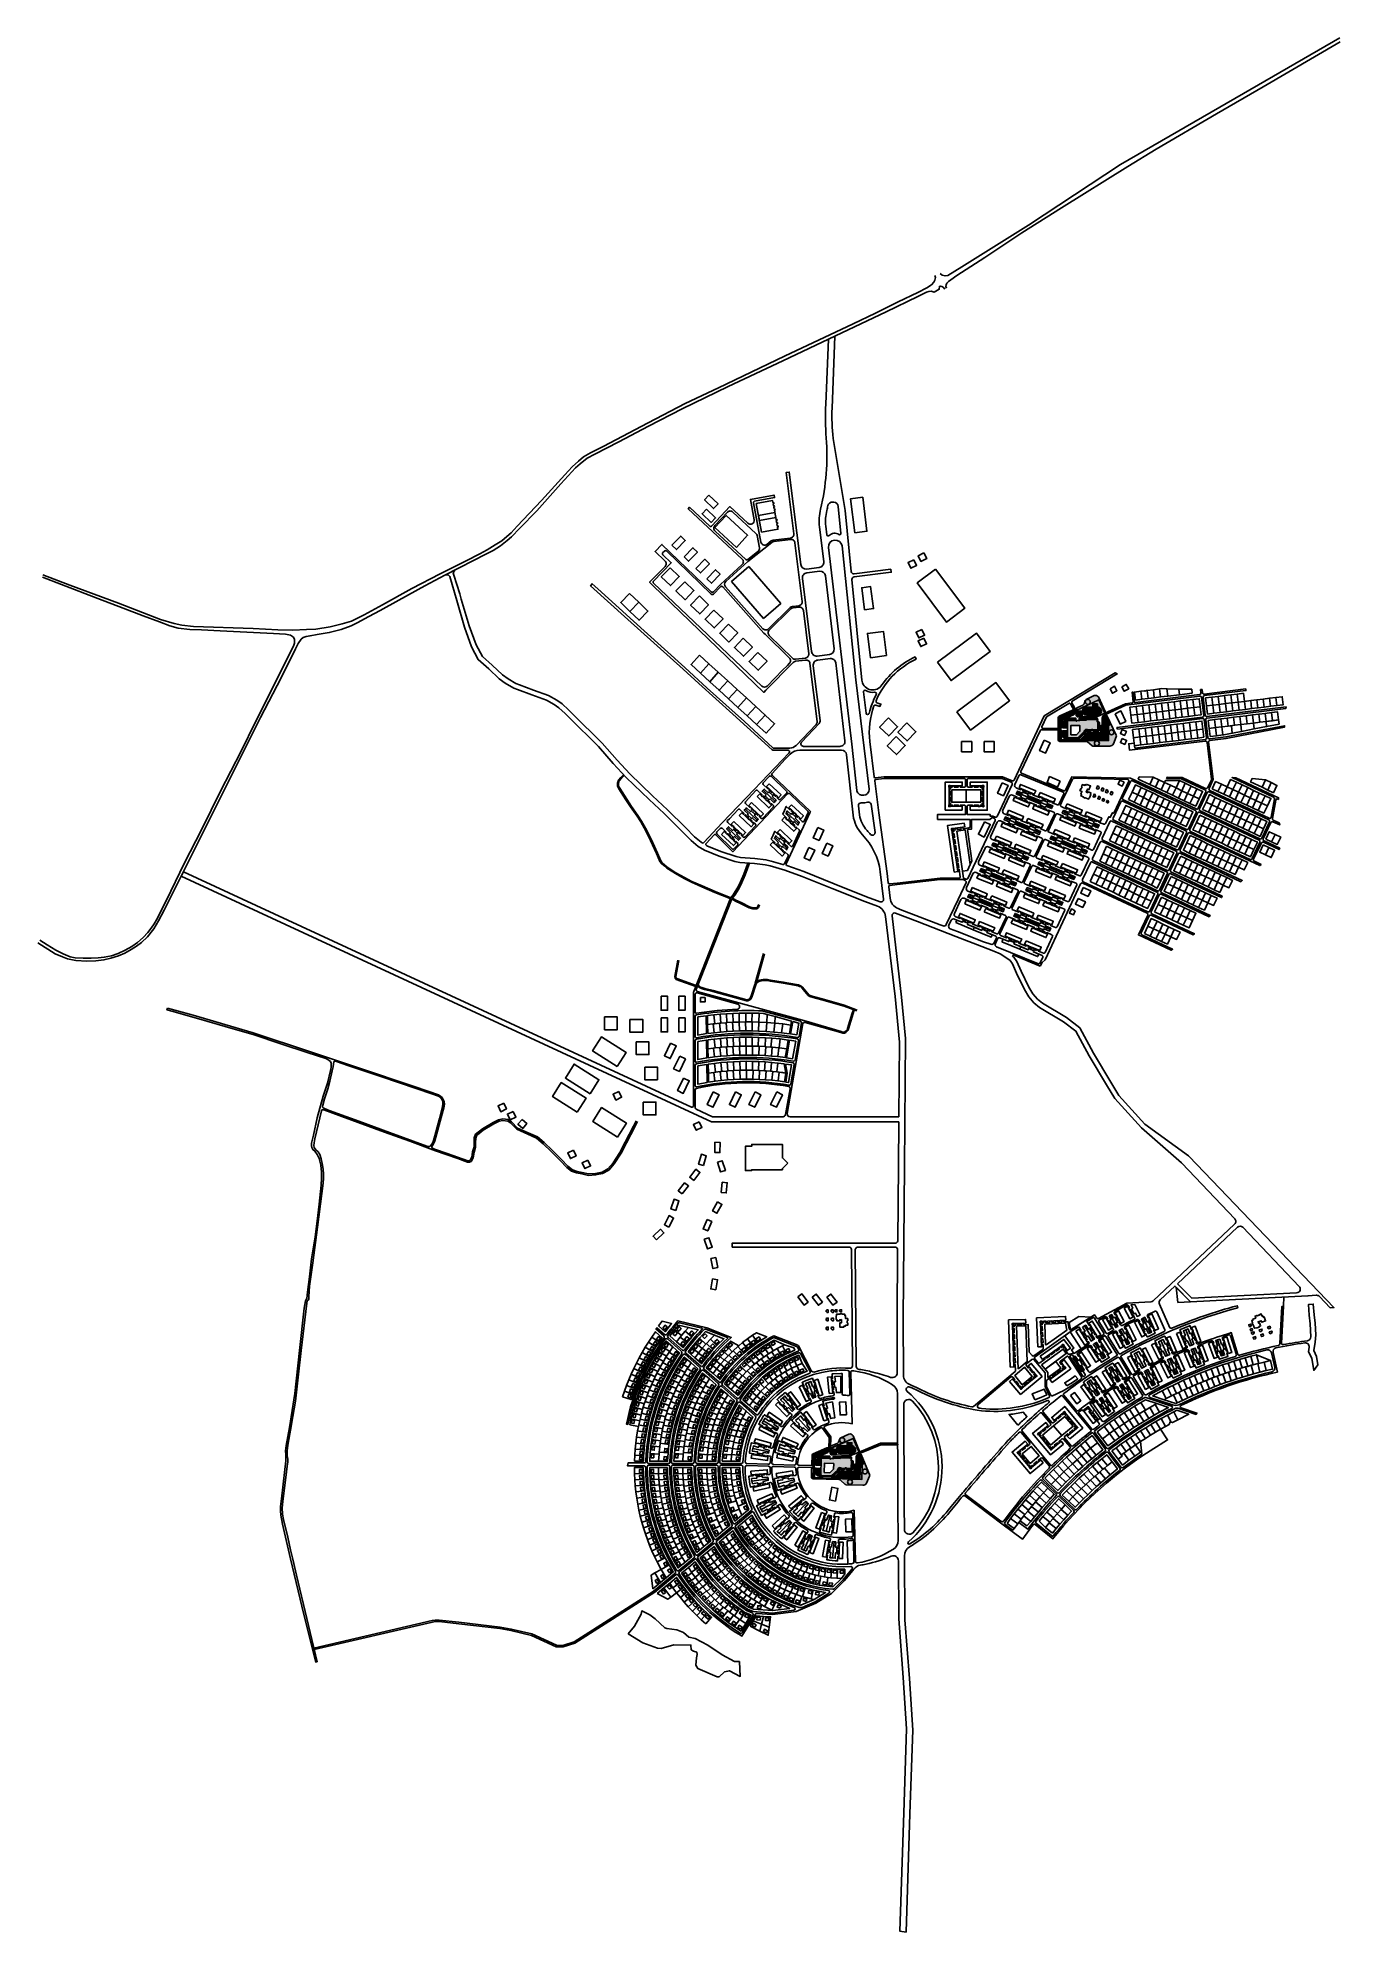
# Model space of a CAD drawing. Header units: millimetres. Extents: x -2529 to 8314, y -4885 to 3935.
# Drawn here: x -2529 to 2596, y -3520 to 3935 of the extents above.
import ezdxf

# ---------------------------------------------------------------- set-up
doc = ezdxf.new("R2010")
doc.units = ezdxf.units.MM
for name, color, linetype, true_color in [('благоустройство_внутридворовые_дороги', 7, 'Continuous', 0x000000), ('благоустройство_спорт', 7, 'Continuous', 0x000000), ('детский сад', 7, 'Continuous', 0x000000), ('дома_зона застройки', 7, 'Continuous', 0x000000), ('здания_общественно_деловая_зона_контур', 7, 'Continuous', 0x000000), ('логистика_здание', 7, 'Continuous', 0x000000), ('промка_здание', 7, 'Continuous', 0x000000), ('Участки_зона_Ж_1_1_18_08_034001_2518', 7, 'Continuous', 0x000000), ('Участки_зона_Ж_1_1_18_08_034001_2520', 7, 'Continuous', 0x000000), ('Участки_зона_Ж_1_1_18_08_034001_7586', 7, 'Continuous', 0x000000), ('Участки_зона_Ж_1_1_18_08_035001_228', 7, 'Continuous', 0x000000), ('Участки_зона_Ж_2_18_08_034001_2519', 7, 'Continuous', 0x000000), ('школа_контур_здания', 7, 'Continuous', 0x000000), ('школа_озеленение', 7, 'Continuous', 0x000000), ('школа_стадион', 7, 'Continuous', 0x000000), ('школа_стадион_дорожки_штриховка', 7, 'Continuous', 0x6d6b5f), ('школа_стадион_игра_штриховка', 7, 'Continuous', 0x3e738e), ('школа_стадион_озеленение_штриховка', 7, 'Continuous', 0x50ef34), ('школа_стадион_поле_штриховка', 7, 'Continuous', 0x419b31), ('школа_тропинки_площадки', 7, 'Continuous', 0x000000)]:
    doc.layers.add(name, color=color, linetype=linetype, true_color=true_color)
doc.layers.add('дом_ИЖС_2518_2', color=5, linetype='Continuous')
doc.layers.add('мвд', color=250, linetype='Continuous', transparency=0.4)
doc.layers.add('торговый_центр_здание', color=250, linetype='Continuous', transparency=0.4)
for name, color, linetype, true_color, transparency in [('школа_дорожки', 7, 'Continuous', 0x000000, 0.5), ('школа_дорожки_штриховки', 7, 'Continuous', 0xe5d73e, 0.5), ('школа_здание_штриховка', 7, 'Continuous', 0xae5b56, 0.5), ('школа_озеленение_штриховка', 7, 'Continuous', 0x4dd15e, 0.5), ('школа_розовая_площадка', 7, 'Continuous', 0x000000, 0.5), ('школа_розовая_площадка_штриховка', 7, 'Continuous', 0xd8749c, 0.5), ('школа_сад', 7, 'Continuous', 0x000000, 0.5), ('школа_сад_штриховка', 7, 'Continuous', 0x2d8650, 0.5), ('школа_штриховка_тропинки_площадки', 7, 'Continuous', 0xf4c085, 0.5)]:
    doc.layers.add(name, color=color, linetype=linetype, true_color=true_color, transparency=transparency)

msp = doc.modelspace()

# ---------------------------------------------------------------- hatches: boundary and pattern name
at = {"layer": 'школа_дорожки_штриховки'}
h = msp.add_hatch(color=256, dxfattribs=at)
h.dxf.hatch_style = 1
edge = h.paths.add_edge_path()
edge.add_line((1660.8, 1228.6), (1660.8, 1259.4))
edge.add_arc((1672.2, 1258), 11.5, 117.90665, 172.76632, ccw=False)
edge.add_line((1666.8, 1268.1), (1673.3, 1271.1))
edge.add_line((1673.3, 1271.1), (1673.6, 1270.4))
edge.add_line((1673.6, 1270.4), (1667.1, 1267.5))
edge.add_arc((1672.1, 1258.1), 10.7, 118.07316, 172.69308)
edge.add_line((1661.5, 1259.4), (1661.5, 1253.2))
edge.add_line((1661.5, 1253.2), (1669.5, 1253.2))
edge.add_arc((1669.5, 1245), 8.15, 4.69026, 90.42098, ccw=False)
edge.add_line((1677.7, 1245.7), (1677.7, 1228.6))
edge.add_line((1677.7, 1228.6), (1677, 1228.6))
edge.add_line((1677, 1228.6), (1677, 1245.7))
edge.add_arc((1669.1, 1244.3), 8.01, 10.05886, 87.44275)
edge.add_line((1669.5, 1252.3), (1661.5, 1252.3))
edge.add_line((1661.5, 1252.3), (1661.5, 1228.6))
edge.add_line((1661.5, 1228.6), (1660.8, 1228.6))
h = msp.add_hatch(color=256, dxfattribs=at)
h.dxf.hatch_style = 1
edge = h.paths.add_edge_path()
edge.add_line((1606.9, 1198.9), (1654.8, 1198.9))
edge.add_line((1654.8, 1198.9), (1654.8, 1228.4))
edge.add_line((1654.8, 1228.4), (1661.5, 1228.4))
edge.add_line((1661.5, 1228.4), (1661.5, 1227.7))
edge.add_line((1661.5, 1227.7), (1655.4, 1227.7))
edge.add_line((1655.4, 1227.7), (1655.4, 1200.9))
edge.add_arc((1656.4, 1200.9), 1, 180, 270)
edge.add_line((1656.4, 1199.9), (1676, 1199.9))
edge.add_arc((1676, 1200.9), 1, 270, 360)
edge.add_line((1677, 1200.9), (1677, 1228.4))
edge.add_line((1677, 1228.4), (1677.7, 1228.4))
edge.add_line((1677.7, 1228.4), (1677.7, 1173.5))
edge.add_line((1677.7, 1173.5), (1577, 1173.5))
edge.add_line((1577, 1173.5), (1576, 1173.5))
edge.add_line((1576, 1173.5), (1598.5, 1195.9))
edge.add_arc((1606.6, 1186.6), 12.3, 88.72707, 131.36195, ccw=False)
edge = h.paths.add_edge_path(flags=16)
edge.add_line((1654.4, 1175.1), (1654.4, 1198))
edge.add_line((1654.4, 1198), (1655.4, 1198))
edge.add_line((1655.4, 1198), (1655.4, 1198.3))
edge.add_arc((1656.4, 1198.3), 1, 90, 180, ccw=False)
edge.add_line((1656.4, 1199.3), (1676, 1199.3))
edge.add_arc((1676, 1198.3), 1, 0, 90, ccw=False)
edge.add_line((1677, 1198.3), (1677, 1175.1))
edge.add_arc((1676, 1175.1), 1, 270, 360, ccw=False)
edge.add_line((1676, 1174.1), (1655.4, 1174.1))
edge.add_arc((1655.4, 1175.1), 1, 180, 270, ccw=False)
edge = h.paths.add_edge_path(flags=16)
edge.add_line((1624.7, 1184.8), (1653, 1184.8))
edge.add_arc((1653, 1183.8), 1, 0, 90, ccw=False)
edge.add_line((1654, 1183.8), (1654, 1175.1))
edge.add_arc((1653, 1175.1), 1, -90, 0, ccw=False)
edge.add_line((1653, 1174.1), (1624.7, 1174.1))
edge.add_arc((1624.7, 1175.1), 1, 180, 270, ccw=False)
edge.add_line((1623.7, 1175.1), (1623.7, 1183.8))
edge.add_arc((1624.7, 1183.8), 1, 90, 180, ccw=False)
edge = h.paths.add_edge_path(flags=16)
edge.add_line((1624.7, 1198), (1653, 1198))
edge.add_arc((1653, 1197), 1, 0, 90, ccw=False)
edge.add_line((1654, 1197), (1654, 1186.7))
edge.add_arc((1653, 1186.7), 1, -90, 0, ccw=False)
edge.add_line((1653, 1185.7), (1624.7, 1185.7))
edge.add_arc((1624.7, 1186.7), 1, 180, 270, ccw=False)
edge.add_line((1623.7, 1186.7), (1623.7, 1197))
edge.add_arc((1624.7, 1197), 1, 90, 180, ccw=False)
edge = h.paths.add_edge_path(flags=16)
edge.add_line((1607.7, 1175.1), (1607.7, 1180.2))
edge.add_arc((1607, 1185.2), 5.04, 277.03385, 354.98233)
edge.add_line((1612.1, 1184.8), (1622.2, 1184.8))
edge.add_arc((1622.2, 1183.8), 1, 0, 90, ccw=False)
edge.add_line((1623.2, 1183.8), (1623.2, 1175.1))
edge.add_arc((1622.2, 1175.1), 1, -90, 0, ccw=False)
edge.add_line((1622.2, 1174.1), (1608.7, 1174.1))
edge.add_arc((1608.7, 1175.1), 1, 180, 270, ccw=False)
edge = h.paths.add_edge_path(flags=16)
edge.add_line((1607.7, 1190.2), (1607.7, 1197))
edge.add_arc((1608.7, 1197), 1, 90, 180, ccw=False)
edge.add_line((1608.7, 1198), (1622.2, 1198))
edge.add_arc((1622.2, 1197), 1, 0, 90, ccw=False)
edge.add_line((1623.2, 1197), (1623.2, 1186.7))
edge.add_arc((1622.2, 1186.7), 1, -90, 0, ccw=False)
edge.add_line((1622.2, 1185.7), (1612.1, 1185.7))
edge.add_arc((1607, 1185.2), 5.04, 5.49553, 82.96615)
edge = h.paths.add_edge_path(flags=16)
edge.add_line((1590.9, 1187.4), (1597.8, 1194.3))
edge.add_arc((1606.5, 1186.3), 11.7, 96.79099, 137.45279, ccw=False)
edge.add_line((1605.1, 1198), (1605.9, 1198))
edge.add_arc((1605.9, 1197), 1, 0, 90, ccw=False)
edge.add_line((1606.9, 1197), (1606.9, 1190.2))
edge.add_arc((1607, 1185.2), 5.04, 92.0131, 174.50447)
edge.add_line((1602, 1185.7), (1591.7, 1185.7))
edge.add_arc((1591.7, 1186.7), 1, 134.95314, 270, ccw=False)
edge = h.paths.add_edge_path(flags=16)
edge.add_arc((1607, 1185.2), 2.05, 0, 360)
edge = h.paths.add_edge_path(flags=16)
edge.add_line((1588.7, 1184.8), (1602, 1184.8))
edge.add_arc((1607, 1185.2), 5.04, 185.01767, 267.9869)
edge.add_line((1606.9, 1180.2), (1606.9, 1175.1))
edge.add_arc((1605.9, 1175.1), 1, -90, 0, ccw=False)
edge.add_line((1605.9, 1174.1), (1580, 1174.1))
edge.add_arc((1580, 1175.1), 1, 134.95314, 270, ccw=False)
edge.add_line((1579.3, 1175.8), (1588, 1184.5))
edge.add_arc((1588.7, 1183.8), 1, 90, 134.95314, ccw=False)
h = msp.add_hatch(color=256, dxfattribs=at)
h.dxf.hatch_style = 1
edge = h.paths.add_edge_path()
edge.add_line((691.4, -1679.3), (692.5, -1648.5))
edge.add_arc((703.8, -1650.3), 11.5, 115.95701, 170.81668, ccw=False)
edge.add_line((698.8, -1640), (705.3, -1637.3))
edge.add_line((705.3, -1637.3), (705.6, -1637.9))
edge.add_line((705.6, -1637.9), (699, -1640.6))
edge.add_arc((703.7, -1650.2), 10.7, 116.12352, 170.74343)
edge.add_line((693.2, -1648.5), (693, -1654.8))
edge.add_line((693, -1654.8), (700.9, -1655))
edge.add_arc((700.7, -1663.2), 8.15, 2.74061, 88.47134, ccw=False)
edge.add_line((708.8, -1662.8), (708.3, -1679.9))
edge.add_line((708.3, -1679.9), (707.6, -1679.9))
edge.add_line((707.6, -1679.9), (708.2, -1662.8))
edge.add_arc((700.3, -1663.9), 8.01, 8.10921, 85.4931)
edge.add_line((700.9, -1655.9), (693, -1655.6))
edge.add_line((693, -1655.6), (692.1, -1679.3))
edge.add_line((692.1, -1679.3), (691.4, -1679.3))
h = msp.add_hatch(color=256, dxfattribs=at)
h.dxf.hatch_style = 1
edge = h.paths.add_edge_path()
edge.add_line((636.5, -1707.1), (684.4, -1708.7))
edge.add_line((684.4, -1708.7), (685.4, -1679.3))
edge.add_line((685.4, -1679.3), (692.1, -1679.5))
edge.add_line((692.1, -1679.5), (692.1, -1680.2))
edge.add_line((692.1, -1680.2), (686, -1679.9))
edge.add_line((686, -1679.9), (685.1, -1706.8))
edge.add_arc((686.1, -1706.8), 1, 178.05036, 268.05036)
edge.add_line((686.1, -1707.8), (705.6, -1708.5))
edge.add_arc((705.7, -1707.5), 1, 268.05036, 358.05036)
edge.add_line((706.7, -1707.5), (707.6, -1680.1))
edge.add_line((707.6, -1680.1), (708.3, -1680.1))
edge.add_line((708.3, -1680.1), (706.4, -1735))
edge.add_line((706.4, -1735), (605.8, -1731.5))
edge.add_line((605.8, -1731.5), (604.8, -1731.5))
edge.add_line((604.8, -1731.5), (628, -1709.9))
edge.add_arc((635.8, -1719.4), 12.3, 86.77742, 129.41231, ccw=False)
edge = h.paths.add_edge_path(flags=16)
edge.add_line((683.2, -1732.5), (684, -1709.7))
edge.add_line((684, -1709.7), (685, -1709.7))
edge.add_line((685, -1709.7), (685, -1709.4))
edge.add_arc((686, -1709.5), 1, 88.05036, 178.05036, ccw=False)
edge.add_line((686, -1708.5), (705.6, -1709.1))
edge.add_arc((705.6, -1710.1), 1, -1.94964, 88.05036, ccw=False)
edge.add_line((706.6, -1710.2), (705.8, -1733.3))
edge.add_arc((704.8, -1733.3), 1, 268.05036, 358.05036, ccw=False)
edge.add_line((704.8, -1734.3), (684.2, -1733.6))
edge.add_arc((684.2, -1732.6), 1, 178.05036, 268.05036, ccw=False)
edge = h.paths.add_edge_path(flags=16)
edge.add_line((653.9, -1721.9), (682.1, -1722.8))
edge.add_arc((682, -1723.8), 1, -1.94964, 88.05036, ccw=False)
edge.add_line((683, -1723.9), (682.7, -1732.5))
edge.add_arc((681.7, -1732.5), 1, 268.05036, 358.05036, ccw=False)
edge.add_line((681.7, -1733.5), (653.5, -1732.5))
edge.add_arc((653.5, -1731.5), 1, 178.05036, 268.05036, ccw=False)
edge.add_line((652.5, -1731.5), (652.8, -1722.8))
edge.add_arc((653.8, -1722.9), 1, 88.05036, 178.05036, ccw=False)
edge = h.paths.add_edge_path(flags=16)
edge.add_line((654.3, -1708.7), (682.5, -1709.6))
edge.add_arc((682.5, -1710.6), 1, -1.94964, 88.05036, ccw=False)
edge.add_line((683.5, -1710.7), (683.1, -1720.9))
edge.add_arc((682.1, -1720.9), 1, 268.05036, 358.05036, ccw=False)
edge.add_line((682.1, -1721.9), (653.9, -1720.9))
edge.add_arc((653.9, -1719.9), 1, 178.05036, 268.05036, ccw=False)
edge.add_line((652.9, -1719.9), (653.3, -1709.6))
edge.add_arc((654.3, -1709.7), 1, 88.05036, 178.05036, ccw=False)
edge = h.paths.add_edge_path(flags=16)
edge.add_line((636.5, -1730.9), (636.6, -1725.8))
edge.add_arc((636.2, -1720.8), 5.04, 275.0842, 353.03269)
edge.add_line((641.2, -1721.4), (651.4, -1721.8))
edge.add_arc((651.3, -1722.8), 1, -1.94964, 88.05036, ccw=False)
edge.add_line((652.3, -1722.8), (652, -1731.5))
edge.add_arc((651, -1731.4), 1, 268.05036, 358.05036, ccw=False)
edge.add_line((651, -1732.4), (637.4, -1732))
edge.add_arc((637.5, -1731), 1, 178.05036, 268.05036, ccw=False)
edge = h.paths.add_edge_path(flags=16)
edge.add_line((637, -1715.8), (637.2, -1709.1))
edge.add_arc((638.2, -1709.1), 1, 88.05036, 178.05036, ccw=False)
edge.add_line((638.3, -1708.1), (651.8, -1708.6))
edge.add_arc((651.8, -1709.6), 1, -1.94964, 88.05036, ccw=False)
edge.add_line((652.8, -1709.6), (652.4, -1719.9))
edge.add_arc((651.4, -1719.9), 1, 268.05036, 358.05036, ccw=False)
edge.add_line((651.4, -1720.9), (641.2, -1720.5))
edge.add_arc((636.2, -1720.8), 5.04, 3.54588, 81.01651)
edge = h.paths.add_edge_path(flags=16)
edge.add_line((620.2, -1718.1), (627.3, -1711.5))
edge.add_arc((635.6, -1719.7), 11.7, 94.84134, 135.50314, ccw=False)
edge.add_line((634.7, -1708), (635.5, -1708))
edge.add_arc((635.4, -1709), 1, -1.94964, 88.05036, ccw=False)
edge.add_line((636.4, -1709.1), (636.2, -1715.8))
edge.add_arc((636.2, -1720.8), 5.04, 90.06346, 172.55483)
edge.add_line((631.2, -1720.2), (620.8, -1719.8))
edge.add_arc((620.9, -1718.8), 1, 133.0035, 268.05036, ccw=False)
edge = h.paths.add_edge_path(flags=16)
edge.add_arc((636.2, -1720.8), 2.05, 0, 360)
edge = h.paths.add_edge_path(flags=16)
edge.add_line((617.9, -1720.6), (631.2, -1721.1))
edge.add_arc((636.2, -1720.8), 5.04, 183.06803, 266.03725)
edge.add_line((635.9, -1725.8), (635.7, -1730.9))
edge.add_arc((634.7, -1730.9), 1, 268.05036, 358.05036, ccw=False)
edge.add_line((634.6, -1731.9), (608.8, -1731))
edge.add_arc((608.9, -1730), 1, 133.0035, 268.05036, ccw=False)
edge.add_line((608.2, -1729.3), (617.2, -1720.9))
edge.add_arc((617.8, -1721.6), 1, 88.05036, 133.0035, ccw=False)
at = {"layer": 'школа_здание_штриховка'}
h = msp.add_hatch(color=256, dxfattribs=at)
h.dxf.hatch_style = 1
h.paths.add_polyline_path([(1522.9, 1179.7), (1522.9, 1247.7), (1557.3, 1247.7), (1557.3, 1245.8), (1559.1, 1245.8), (1559.1, 1247.7), (1571.7, 1247.7), (1571.7, 1249.5), (1598, 1249.5), (1598, 1252), (1642.4, 1252), (1642.4, 1247.7), (1640.1, 1247.7), (1640.1, 1242.3), (1642.4, 1242.3), (1642.4, 1210.9), (1622.9, 1210.9), (1622.9, 1213.1), (1617.9, 1213.1), (1617.9, 1210.9), (1601.8, 1210.9), (1601.8, 1213.1), (1594.7, 1213.1), (1587.7, 1206), (1589.2, 1204.4), (1564.5, 1179.7)])
h.paths.add_polyline_path([(1535.9, 1191.9), (1535.9, 1228.3), (1572.4, 1228.3), (1572.4, 1205.8), (1558.4, 1191.9)], flags=16)
h = msp.add_hatch(color=256, dxfattribs=at)
h.dxf.hatch_style = 1
edge = h.paths.add_edge_path()
edge.add_arc((1607, 1185.2), 2.05, 0, 360)
h = msp.add_hatch(color=256, dxfattribs=at)
h.dxf.hatch_style = 1
h.paths.add_polyline_path([(551.9, -1723.5), (554.2, -1655.5), (588.6, -1656.6), (588.6, -1658.5), (590.3, -1658.6), (590.4, -1656.7), (603, -1657.1), (603.1, -1655.4), (629.3, -1656.3), (629.4, -1653.7), (673.8, -1655.2), (673.7, -1659.5), (671.4, -1659.5), (671.2, -1664.9), (673.5, -1664.9), (672.4, -1696.3), (652.9, -1695.7), (653, -1693.5), (648, -1693.3), (647.9, -1695.5), (631.8, -1694.9), (631.9, -1692.8), (624.9, -1692.5), (617.5, -1699.4), (619, -1701), (593.4, -1724.9)])
h.paths.add_polyline_path([(565.3, -1711.7), (566.5, -1675.3), (603, -1676.5), (602.3, -1699), (587.8, -1712.5)], flags=16)
h = msp.add_hatch(color=256, dxfattribs=at)
h.dxf.hatch_style = 1
edge = h.paths.add_edge_path()
edge.add_arc((636.2, -1720.8), 2.05, 0, 360)
at = {"layer": 'школа_озеленение_штриховка'}
h = msp.add_hatch(color=256, dxfattribs=at)
h.dxf.hatch_style = 1
edge = h.paths.add_edge_path()
edge.add_line((1498.4, 1216.3), (1493.2, 1216.3))
edge.add_line((1493.2, 1216.3), (1493.2, 1257.8))
edge.add_line((1493.2, 1257.8), (1551.4, 1285.1))
edge.add_line((1551.4, 1285.1), (1551.4, 1277.3))
edge.add_arc((1544.6, 1277), 6.77, -65.98963, 2.46491, ccw=False)
edge.add_line((1547.4, 1270.9), (1505.5, 1251.9))
edge.add_arc((1512.8, 1239.4), 14.5, 120.18299, 174.12451)
edge.add_line((1498.4, 1240.9), (1498.4, 1216.3))
h = msp.add_hatch(color=256, dxfattribs=at)
h.dxf.hatch_style = 1
edge = h.paths.add_edge_path()
edge.add_line((1493.2, 1210.7), (1498.4, 1210.7))
edge.add_line((1498.4, 1210.7), (1498.4, 1171.4))
edge.add_line((1498.4, 1171.4), (1568.1, 1171.4))
edge.add_arc((1568.1, 1183.7), 12.3, 269.83056, 318.02629)
edge.add_line((1577.3, 1175.5), (1598.2, 1196.4))
edge.add_arc((1606.3, 1187.1), 12.3, 90.09615, 131.41588, ccw=False)
edge.add_line((1606.3, 1199.4), (1654.5, 1199.4))
edge.add_line((1654.5, 1199.4), (1654.5, 1228.6))
edge.add_line((1654.5, 1228.6), (1660.3, 1228.6))
edge.add_line((1660.3, 1228.6), (1684.8, 1228.6))
edge.add_line((1684.8, 1228.6), (1684.8, 1169.2))
edge.add_line((1684.8, 1169.2), (1493.2, 1169.2))
edge.add_line((1493.2, 1169.2), (1493.2, 1210.7))
edge = h.paths.add_edge_path(flags=16)
edge.add_line((1606.9, 1198.9), (1654.8, 1198.9))
edge.add_line((1654.8, 1198.9), (1654.8, 1228.4))
edge.add_line((1654.8, 1228.4), (1661.5, 1228.4))
edge.add_line((1661.5, 1228.4), (1661.5, 1227.7))
edge.add_line((1661.5, 1227.7), (1655.4, 1227.7))
edge.add_line((1655.4, 1227.7), (1655.4, 1200.9))
edge.add_arc((1656.4, 1200.9), 1, 180, 270)
edge.add_line((1656.4, 1199.9), (1676, 1199.9))
edge.add_arc((1676, 1200.9), 1, 270, 360)
edge.add_line((1677, 1200.9), (1677, 1228.4))
edge.add_line((1677, 1228.4), (1677.7, 1228.4))
edge.add_line((1677.7, 1228.4), (1677.7, 1173.5))
edge.add_line((1677.7, 1173.5), (1577, 1173.5))
edge.add_line((1577, 1173.5), (1576, 1173.5))
edge.add_line((1576, 1173.5), (1598.5, 1195.9))
edge.add_arc((1606.6, 1186.6), 12.3, 88.72707, 131.36195, ccw=False)
edge = h.paths.add_edge_path(flags=0)
edge.add_line((1677, 1228.4), (1677, 1200.9))
edge.add_arc((1676, 1200.9), 1, 270, 360, ccw=False)
edge.add_line((1676, 1199.9), (1656.4, 1199.9))
edge.add_arc((1656.4, 1200.9), 1, 180, 270, ccw=False)
edge.add_line((1655.4, 1200.9), (1655.4, 1227.7))
edge.add_line((1655.4, 1227.7), (1661.5, 1227.7))
edge.add_line((1661.5, 1227.7), (1661.5, 1228.4))
edge.add_line((1661.5, 1228.4), (1677, 1228.4))
h = msp.add_hatch(color=256, dxfattribs=at)
h.dxf.hatch_style = 1
edge = h.paths.add_edge_path()
edge.add_line((1503.7, 1219.2), (1503.7, 1237.6))
edge.add_arc((1516.5, 1236.7), 12.8, 120.94491, 175.86558, ccw=False)
edge.add_line((1509.9, 1247.7), (1527.3, 1255.6))
edge.add_arc((1532.6, 1244.4), 12.4, 88.96449, 115.11098, ccw=False)
edge.add_line((1532.8, 1256.8), (1556.7, 1256.8))
edge.add_line((1556.7, 1256.8), (1556.7, 1247.7))
edge.add_line((1556.7, 1247.7), (1522.9, 1247.7))
edge.add_line((1522.9, 1247.7), (1522.9, 1219.2))
edge.add_line((1522.9, 1219.2), (1503.7, 1219.2))
h = msp.add_hatch(color=256, dxfattribs=at)
h.dxf.hatch_style = 1
edge = h.paths.add_edge_path()
edge.add_line((1522.9, 1207.9), (1522.9, 1179.7))
edge.add_line((1522.9, 1179.7), (1524, 1179.7))
edge.add_line((1524, 1179.7), (1524, 1176.6))
edge.add_line((1524, 1176.6), (1516.4, 1176.6))
edge.add_arc((1517.1, 1190), 13.4, 184.98752, 266.96624, ccw=False)
edge.add_line((1503.7, 1188.9), (1503.7, 1207.9))
edge.add_line((1503.7, 1207.9), (1522.9, 1207.9))
h = msp.add_hatch(color=256, dxfattribs=at)
h.dxf.hatch_style = 1
edge = h.paths.add_edge_path()
edge.add_line((1617.3, 1210.9), (1617.3, 1207.7))
edge.add_arc((1612.8, 1209.6), 4.81, 276.19698, 337.53405, ccw=False)
edge.add_line((1613.3, 1204.8), (1602.1, 1204.8))
edge.add_arc((1602.3, 1196.7), 8.05, 91.99975, 136.91848)
edge.add_line((1596.5, 1202.2), (1574.7, 1180.5))
edge.add_arc((1564.1, 1192.9), 16.3, 271.26224, 310.44676, ccw=False)
edge.add_line((1564.5, 1176.6), (1526.8, 1176.6))
edge.add_line((1526.8, 1176.6), (1526.8, 1179.7))
edge.add_line((1526.8, 1179.7), (1564.5, 1179.7))
edge.add_line((1564.5, 1179.7), (1589.2, 1204.4))
edge.add_line((1589.2, 1204.4), (1587.7, 1206))
edge.add_line((1587.7, 1206), (1594.7, 1213.1))
edge.add_line((1594.7, 1213.1), (1601.8, 1213.1))
edge.add_line((1601.8, 1213.1), (1601.8, 1210.9))
edge.add_line((1601.8, 1210.9), (1617.3, 1210.9))
h = msp.add_hatch(color=256, dxfattribs=at)
h.dxf.hatch_style = 1
h.paths.add_polyline_path([(1569.5, 1251.2), (1569.5, 1256.8), (1635.4, 1256.8), (1635.4, 1252), (1598, 1252), (1598, 1249.5), (1578.6, 1249.5), (1578.6, 1251.2)])
h = msp.add_hatch(color=256, dxfattribs=at)
h.dxf.hatch_style = 1
edge = h.paths.add_edge_path()
edge.add_line((1590.9, 1187.4), (1597.8, 1194.3))
edge.add_arc((1606.5, 1186.3), 11.7, 96.79099, 137.45279, ccw=False)
edge.add_line((1605.1, 1198), (1605.9, 1198))
edge.add_arc((1605.9, 1197), 1, 0, 90, ccw=False)
edge.add_line((1606.9, 1197), (1606.9, 1190.2))
edge.add_arc((1607, 1185.2), 5.04, 92.0131, 174.50447)
edge.add_line((1602, 1185.7), (1591.7, 1185.7))
edge.add_arc((1591.7, 1186.7), 1, 134.95314, 270, ccw=False)
h = msp.add_hatch(color=256, dxfattribs=at)
h.dxf.hatch_style = 1
edge = h.paths.add_edge_path()
edge.add_line((1607.7, 1190.2), (1607.7, 1197))
edge.add_arc((1608.7, 1197), 1, 90, 180, ccw=False)
edge.add_line((1608.7, 1198), (1622.2, 1198))
edge.add_arc((1622.2, 1197), 1, 0, 90, ccw=False)
edge.add_line((1623.2, 1197), (1623.2, 1186.7))
edge.add_arc((1622.2, 1186.7), 1, -90, 0, ccw=False)
edge.add_line((1622.2, 1185.7), (1612.1, 1185.7))
edge.add_arc((1607, 1185.2), 5.04, 5.49553, 82.96615)
h = msp.add_hatch(color=256, dxfattribs=at)
h.dxf.hatch_style = 1
edge = h.paths.add_edge_path()
edge.add_line((1642.4, 1242.1), (1645.1, 1242.1))
edge.add_arc((1644.9, 1238.3), 3.84, 6.45762, 87.66541, ccw=False)
edge.add_line((1648.7, 1238.7), (1648.7, 1210.9))
edge.add_arc((1642.3, 1211.2), 6.39, 266.35226, 357.52539, ccw=False)
edge.add_line((1641.9, 1204.8), (1626.7, 1204.8))
edge.add_arc((1626.8, 1208.7), 3.9, 188.91274, 269.49488, ccw=False)
edge.add_line((1622.9, 1208.1), (1622.9, 1210.9))
edge.add_line((1622.9, 1210.9), (1642.4, 1210.9))
edge.add_line((1642.4, 1210.9), (1642.4, 1242.1))
h = msp.add_hatch(color=256, dxfattribs=at)
h.dxf.hatch_style = 1
edge = h.paths.add_edge_path()
edge.add_line((1624.7, 1198), (1653, 1198))
edge.add_arc((1653, 1197), 1, 0, 90, ccw=False)
edge.add_line((1654, 1197), (1654, 1186.7))
edge.add_arc((1653, 1186.7), 1, -90, 0, ccw=False)
edge.add_line((1653, 1185.7), (1624.7, 1185.7))
edge.add_arc((1624.7, 1186.7), 1, 180, 270, ccw=False)
edge.add_line((1623.7, 1186.7), (1623.7, 1197))
edge.add_arc((1624.7, 1197), 1, 90, 180, ccw=False)
h = msp.add_hatch(color=256, dxfattribs=at)
h.dxf.hatch_style = 1
edge = h.paths.add_edge_path()
edge.add_line((1637.7, 1252), (1637.7, 1256.8))
edge.add_line((1637.7, 1256.8), (1639.6, 1256.8))
edge.add_arc((1639.4, 1254.3), 2.5, -2.78731, 86.92278, ccw=False)
edge.add_line((1641.9, 1254.1), (1641.9, 1252))
edge.add_line((1641.9, 1252), (1637.7, 1252))
h = msp.add_hatch(color=256, dxfattribs=at)
h.dxf.hatch_style = 1
edge = h.paths.add_edge_path()
edge.add_line((1654.4, 1175.1), (1654.4, 1198))
edge.add_line((1654.4, 1198), (1655.4, 1198))
edge.add_line((1655.4, 1198), (1655.4, 1198.3))
edge.add_arc((1656.4, 1198.3), 1, 90, 180, ccw=False)
edge.add_line((1656.4, 1199.3), (1676, 1199.3))
edge.add_arc((1676, 1198.3), 1, 0, 90, ccw=False)
edge.add_line((1677, 1198.3), (1677, 1175.1))
edge.add_arc((1676, 1175.1), 1, 270, 360, ccw=False)
edge.add_line((1676, 1174.1), (1655.4, 1174.1))
edge.add_arc((1655.4, 1175.1), 1, 180, 270, ccw=False)
h = msp.add_hatch(color=256, dxfattribs=at)
h.dxf.hatch_style = 1
edge = h.paths.add_edge_path()
edge.add_line((1588.7, 1184.8), (1602, 1184.8))
edge.add_arc((1607, 1185.2), 5.04, 185.01767, 267.9869)
edge.add_line((1606.9, 1180.2), (1606.9, 1175.1))
edge.add_arc((1605.9, 1175.1), 1, -90, 0, ccw=False)
edge.add_line((1605.9, 1174.1), (1580, 1174.1))
edge.add_arc((1580, 1175.1), 1, 134.95314, 270, ccw=False)
edge.add_line((1579.3, 1175.8), (1588, 1184.5))
edge.add_arc((1588.7, 1183.8), 1, 90, 134.95314, ccw=False)
h = msp.add_hatch(color=256, dxfattribs=at)
h.dxf.hatch_style = 1
edge = h.paths.add_edge_path()
edge.add_line((1607.7, 1175.1), (1607.7, 1180.2))
edge.add_arc((1607, 1185.2), 5.04, 277.03385, 354.98233)
edge.add_line((1612.1, 1184.8), (1622.2, 1184.8))
edge.add_arc((1622.2, 1183.8), 1, 0, 90, ccw=False)
edge.add_line((1623.2, 1183.8), (1623.2, 1175.1))
edge.add_arc((1622.2, 1175.1), 1, -90, 0, ccw=False)
edge.add_line((1622.2, 1174.1), (1608.7, 1174.1))
edge.add_arc((1608.7, 1175.1), 1, 180, 270, ccw=False)
h = msp.add_hatch(color=256, dxfattribs=at)
h.dxf.hatch_style = 1
edge = h.paths.add_edge_path()
edge.add_line((1624.7, 1184.8), (1653, 1184.8))
edge.add_arc((1653, 1183.8), 1, 0, 90, ccw=False)
edge.add_line((1654, 1183.8), (1654, 1175.1))
edge.add_arc((1653, 1175.1), 1, -90, 0, ccw=False)
edge.add_line((1653, 1174.1), (1624.7, 1174.1))
edge.add_arc((1624.7, 1175.1), 1, 180, 270, ccw=False)
edge.add_line((1623.7, 1175.1), (1623.7, 1183.8))
edge.add_arc((1624.7, 1183.8), 1, 90, 180, ccw=False)
h = msp.add_hatch(color=256, dxfattribs=at)
h.dxf.hatch_style = 1
edge = h.paths.add_edge_path()
edge.add_line((528.6, -1686), (523.5, -1685.8))
edge.add_line((523.5, -1685.8), (524.9, -1644.4))
edge.add_line((524.9, -1644.4), (584, -1619.1))
edge.add_line((584, -1619.1), (583.7, -1626.8))
edge.add_arc((576.9, -1626.9), 6.77, -67.93927, 0.51527, ccw=False)
edge.add_line((579.5, -1633.2), (537, -1650.7))
edge.add_arc((543.8, -1663.5), 14.5, 118.23335, 172.17487)
edge.add_line((529.5, -1661.5), (528.6, -1686))
h = msp.add_hatch(color=256, dxfattribs=at)
h.dxf.hatch_style = 1
edge = h.paths.add_edge_path()
edge.add_line((523.3, -1691.5), (528.5, -1691.7))
edge.add_line((528.5, -1691.7), (527.1, -1730.9))
edge.add_line((527.1, -1730.9), (596.8, -1733.3))
edge.add_arc((597.3, -1721), 12.3, 267.88091, 316.07665)
edge.add_line((606.1, -1729.5), (627.7, -1709.4))
edge.add_arc((635.5, -1718.9), 12.3, 88.1465, 129.46623, ccw=False)
edge.add_line((635.9, -1706.6), (684.1, -1708.2))
edge.add_line((684.1, -1708.2), (685.1, -1679.1))
edge.add_line((685.1, -1679.1), (690.9, -1679.3))
edge.add_line((690.9, -1679.3), (715.3, -1680.1))
edge.add_line((715.3, -1680.1), (713.3, -1739.4))
edge.add_line((713.3, -1739.4), (521.9, -1732.9))
edge.add_line((521.9, -1732.9), (523.3, -1691.5))
edge = h.paths.add_edge_path(flags=16)
edge.add_line((636.5, -1707.1), (684.4, -1708.7))
edge.add_line((684.4, -1708.7), (685.4, -1679.3))
edge.add_line((685.4, -1679.3), (692.1, -1679.5))
edge.add_line((692.1, -1679.5), (692.1, -1680.2))
edge.add_line((692.1, -1680.2), (686, -1679.9))
edge.add_line((686, -1679.9), (685.1, -1706.8))
edge.add_arc((686.1, -1706.8), 1, 178.05036, 268.05036)
edge.add_line((686.1, -1707.8), (705.6, -1708.5))
edge.add_arc((705.7, -1707.5), 1, 268.05036, 358.05036)
edge.add_line((706.7, -1707.5), (707.6, -1680.1))
edge.add_line((707.6, -1680.1), (708.3, -1680.1))
edge.add_line((708.3, -1680.1), (706.4, -1735))
edge.add_line((706.4, -1735), (605.8, -1731.5))
edge.add_line((605.8, -1731.5), (604.8, -1731.5))
edge.add_line((604.8, -1731.5), (628, -1709.9))
edge.add_arc((635.8, -1719.4), 12.3, 86.77742, 129.41231, ccw=False)
edge = h.paths.add_edge_path(flags=0)
edge.add_line((707.6, -1680.1), (706.7, -1707.5))
edge.add_arc((705.7, -1707.5), 1, 268.05036, 358.05036, ccw=False)
edge.add_line((705.6, -1708.5), (686.1, -1707.8))
edge.add_arc((686.1, -1706.8), 1, 178.05036, 268.05036, ccw=False)
edge.add_line((685.1, -1706.8), (686, -1679.9))
edge.add_line((686, -1679.9), (692.1, -1680.2))
edge.add_line((692.1, -1680.2), (692.1, -1679.5))
edge.add_line((692.1, -1679.5), (707.6, -1680.1))
h = msp.add_hatch(color=256, dxfattribs=at)
h.dxf.hatch_style = 1
edge = h.paths.add_edge_path()
edge.add_line((552.8, -1695.3), (551.9, -1723.5))
edge.add_line((551.9, -1723.5), (553, -1723.5))
edge.add_line((553, -1723.5), (552.9, -1726.5))
edge.add_line((552.9, -1726.5), (545.3, -1726.3))
edge.add_arc((546.5, -1712.9), 13.4, 183.03788, 265.01659, ccw=False)
edge.add_line((533.1, -1713.6), (533.7, -1694.6))
edge.add_line((533.7, -1694.6), (552.8, -1695.3))
h = msp.add_hatch(color=256, dxfattribs=at)
h.dxf.hatch_style = 1
edge = h.paths.add_edge_path()
edge.add_line((534.1, -1683.3), (534.7, -1664.9))
edge.add_arc((547.5, -1666.3), 12.8, 118.99527, 173.91594, ccw=False)
edge.add_line((541.3, -1655), (558.9, -1647.8))
edge.add_arc((563.8, -1659.1), 12.4, 87.01485, 113.16134, ccw=False)
edge.add_line((564.4, -1646.8), (588.3, -1647.6))
edge.add_line((588.3, -1647.6), (588, -1656.6))
edge.add_line((588, -1656.6), (554.2, -1655.5))
edge.add_line((554.2, -1655.5), (553.2, -1684))
edge.add_line((553.2, -1684), (534.1, -1683.3))
h = msp.add_hatch(color=256, dxfattribs=at)
h.dxf.hatch_style = 1
edge = h.paths.add_edge_path()
edge.add_line((647.3, -1695.5), (647.2, -1698.7))
edge.add_arc((642.8, -1696.7), 4.81, 274.24733, 335.5844, ccw=False)
edge.add_line((643.1, -1701.5), (631.9, -1701.1))
edge.add_arc((631.9, -1709.1), 8.05, 90.05011, 134.96884)
edge.add_line((626.2, -1703.4), (603.7, -1724.4))
edge.add_arc((593.6, -1711.7), 16.3, 269.31259, 308.49712, ccw=False)
edge.add_line((593.4, -1727.9), (555.7, -1726.6))
edge.add_line((555.7, -1726.6), (555.8, -1723.6))
edge.add_line((555.8, -1723.6), (593.4, -1724.9))
edge.add_line((593.4, -1724.9), (619, -1701))
edge.add_line((619, -1701), (617.5, -1699.4))
edge.add_line((617.5, -1699.4), (624.9, -1692.5))
edge.add_line((624.9, -1692.5), (631.9, -1692.8))
edge.add_line((631.9, -1692.8), (631.8, -1694.9))
edge.add_line((631.8, -1694.9), (647.3, -1695.5))
h = msp.add_hatch(color=256, dxfattribs=at)
h.dxf.hatch_style = 1
h.paths.add_polyline_path([(600.9, -1653.6), (601.1, -1648), (667, -1650.3), (666.8, -1655), (629.4, -1653.7), (629.3, -1656.3), (610, -1655.6), (610, -1653.9)])
h = msp.add_hatch(color=256, dxfattribs=at)
h.dxf.hatch_style = 1
edge = h.paths.add_edge_path()
edge.add_line((620.2, -1718.1), (627.3, -1711.5))
edge.add_arc((635.6, -1719.7), 11.7, 94.84134, 135.50314, ccw=False)
edge.add_line((634.7, -1708), (635.5, -1708))
edge.add_arc((635.4, -1709), 1, -1.94964, 88.05036, ccw=False)
edge.add_line((636.4, -1709.1), (636.2, -1715.8))
edge.add_arc((636.2, -1720.8), 5.04, 90.06346, 172.55483)
edge.add_line((631.2, -1720.2), (620.8, -1719.8))
edge.add_arc((620.9, -1718.8), 1, 133.0035, 268.05036, ccw=False)
h = msp.add_hatch(color=256, dxfattribs=at)
h.dxf.hatch_style = 1
edge = h.paths.add_edge_path()
edge.add_line((637, -1715.8), (637.2, -1709.1))
edge.add_arc((638.2, -1709.1), 1, 88.05036, 178.05036, ccw=False)
edge.add_line((638.3, -1708.1), (651.8, -1708.6))
edge.add_arc((651.8, -1709.6), 1, -1.94964, 88.05036, ccw=False)
edge.add_line((652.8, -1709.6), (652.4, -1719.9))
edge.add_arc((651.4, -1719.9), 1, 268.05036, 358.05036, ccw=False)
edge.add_line((651.4, -1720.9), (641.2, -1720.5))
edge.add_arc((636.2, -1720.8), 5.04, 3.54588, 81.01651)
h = msp.add_hatch(color=256, dxfattribs=at)
h.dxf.hatch_style = 1
edge = h.paths.add_edge_path()
edge.add_line((673.5, -1665.1), (676.1, -1665.2))
edge.add_arc((675.9, -1669), 3.84, 4.50797, 85.71577, ccw=False)
edge.add_line((679.7, -1668.7), (678.7, -1696.6))
edge.add_arc((672.4, -1696.1), 6.39, 264.40262, 355.57575, ccw=False)
edge.add_line((671.7, -1702.4), (656.6, -1701.9))
edge.add_arc((656.7, -1698), 3.9, 186.96309, 267.54523, ccw=False)
edge.add_line((652.8, -1698.5), (652.9, -1695.7))
edge.add_line((652.9, -1695.7), (672.4, -1696.3))
edge.add_line((672.4, -1696.3), (673.5, -1665.1))
h = msp.add_hatch(color=256, dxfattribs=at)
h.dxf.hatch_style = 1
edge = h.paths.add_edge_path()
edge.add_line((654.3, -1708.7), (682.5, -1709.6))
edge.add_arc((682.5, -1710.6), 1, -1.94964, 88.05036, ccw=False)
edge.add_line((683.5, -1710.7), (683.1, -1720.9))
edge.add_arc((682.1, -1720.9), 1, 268.05036, 358.05036, ccw=False)
edge.add_line((682.1, -1721.9), (653.9, -1720.9))
edge.add_arc((653.9, -1719.9), 1, 178.05036, 268.05036, ccw=False)
edge.add_line((652.9, -1719.9), (653.3, -1709.6))
edge.add_arc((654.3, -1709.7), 1, 88.05036, 178.05036, ccw=False)
h = msp.add_hatch(color=256, dxfattribs=at)
h.dxf.hatch_style = 1
edge = h.paths.add_edge_path()
edge.add_line((669.1, -1655.1), (669.3, -1650.3))
edge.add_line((669.3, -1650.3), (671.1, -1650.4))
edge.add_arc((670.9, -1652.9), 2.5, -4.73695, 84.97314, ccw=False)
edge.add_line((673.4, -1653.1), (673.3, -1655.2))
edge.add_line((673.3, -1655.2), (669.1, -1655.1))
h = msp.add_hatch(color=256, dxfattribs=at)
h.dxf.hatch_style = 1
edge = h.paths.add_edge_path()
edge.add_line((683.2, -1732.5), (684, -1709.7))
edge.add_line((684, -1709.7), (685, -1709.7))
edge.add_line((685, -1709.7), (685, -1709.4))
edge.add_arc((686, -1709.5), 1, 88.05036, 178.05036, ccw=False)
edge.add_line((686, -1708.5), (705.6, -1709.1))
edge.add_arc((705.6, -1710.1), 1, -1.94964, 88.05036, ccw=False)
edge.add_line((706.6, -1710.2), (705.8, -1733.3))
edge.add_arc((704.8, -1733.3), 1, 268.05036, 358.05036, ccw=False)
edge.add_line((704.8, -1734.3), (684.2, -1733.6))
edge.add_arc((684.2, -1732.6), 1, 178.05036, 268.05036, ccw=False)
h = msp.add_hatch(color=256, dxfattribs=at)
h.dxf.hatch_style = 1
edge = h.paths.add_edge_path()
edge.add_line((617.9, -1720.6), (631.2, -1721.1))
edge.add_arc((636.2, -1720.8), 5.04, 183.06803, 266.03725)
edge.add_line((635.9, -1725.8), (635.7, -1730.9))
edge.add_arc((634.7, -1730.9), 1, 268.05036, 358.05036, ccw=False)
edge.add_line((634.6, -1731.9), (608.8, -1731))
edge.add_arc((608.9, -1730), 1, 133.0035, 268.05036, ccw=False)
edge.add_line((608.2, -1729.3), (617.2, -1720.9))
edge.add_arc((617.8, -1721.6), 1, 88.05036, 133.0035, ccw=False)
h = msp.add_hatch(color=256, dxfattribs=at)
h.dxf.hatch_style = 1
edge = h.paths.add_edge_path()
edge.add_line((636.5, -1730.9), (636.6, -1725.8))
edge.add_arc((636.2, -1720.8), 5.04, 275.0842, 353.03269)
edge.add_line((641.2, -1721.4), (651.4, -1721.8))
edge.add_arc((651.3, -1722.8), 1, -1.94964, 88.05036, ccw=False)
edge.add_line((652.3, -1722.8), (652, -1731.5))
edge.add_arc((651, -1731.4), 1, 268.05036, 358.05036, ccw=False)
edge.add_line((651, -1732.4), (637.4, -1732))
edge.add_arc((637.5, -1731), 1, 178.05036, 268.05036, ccw=False)
h = msp.add_hatch(color=256, dxfattribs=at)
h.dxf.hatch_style = 1
edge = h.paths.add_edge_path()
edge.add_line((653.9, -1721.9), (682.1, -1722.8))
edge.add_arc((682, -1723.8), 1, -1.94964, 88.05036, ccw=False)
edge.add_line((683, -1723.9), (682.7, -1732.5))
edge.add_arc((681.7, -1732.5), 1, 268.05036, 358.05036, ccw=False)
edge.add_line((681.7, -1733.5), (653.5, -1732.5))
edge.add_arc((653.5, -1731.5), 1, 178.05036, 268.05036, ccw=False)
edge.add_line((652.5, -1731.5), (652.8, -1722.8))
edge.add_arc((653.8, -1722.9), 1, 88.05036, 178.05036, ccw=False)
at = {"layer": 'школа_розовая_площадка_штриховка'}
h = msp.add_hatch(color=256, dxfattribs=at)
h.dxf.hatch_style = 1
edge = h.paths.add_edge_path()
edge.add_line((1661.5, 1253.2), (1661.5, 1259.4))
edge.add_arc((1672.1, 1258.1), 10.7, 118.07316, 172.69308, ccw=False)
edge.add_line((1667.1, 1267.5), (1673.6, 1270.4))
edge.add_line((1673.6, 1270.4), (1691.3, 1232.6))
edge.add_line((1691.3, 1232.6), (1684.8, 1228.6))
edge.add_line((1684.8, 1228.6), (1677.7, 1228.6))
edge.add_line((1677.7, 1228.6), (1677.7, 1245.7))
edge.add_arc((1669.5, 1245), 8.15, 4.69026, 90.42098)
edge.add_line((1669.5, 1253.2), (1661.5, 1253.2))
h = msp.add_hatch(color=256, dxfattribs=at)
h.dxf.hatch_style = 1
edge = h.paths.add_edge_path()
edge.add_line((1661.5, 1228.6), (1677, 1228.6))
edge.add_line((1677, 1228.6), (1677, 1245.7))
edge.add_arc((1669.1, 1244.3), 8.01, 10.05886, 87.44275)
edge.add_line((1669.5, 1252.3), (1661.5, 1252.3))
edge.add_line((1661.5, 1252.3), (1661.5, 1228.6))
h = msp.add_hatch(color=256, dxfattribs=at)
h.dxf.hatch_style = 1
edge = h.paths.add_edge_path()
edge.add_line((693, -1654.8), (693.2, -1648.5))
edge.add_arc((703.7, -1650.2), 10.7, 116.12352, 170.74343, ccw=False)
edge.add_line((699, -1640.6), (705.6, -1637.9))
edge.add_line((705.6, -1637.9), (722, -1676.3))
edge.add_line((722, -1676.3), (715.3, -1680.1))
edge.add_line((715.3, -1680.1), (708.3, -1679.9))
edge.add_line((708.3, -1679.9), (708.8, -1662.8))
edge.add_arc((700.7, -1663.2), 8.15, 2.74061, 88.47134)
edge.add_line((700.9, -1655), (693, -1654.8))
h = msp.add_hatch(color=256, dxfattribs=at)
h.dxf.hatch_style = 1
edge = h.paths.add_edge_path()
edge.add_line((692.1, -1679.3), (707.6, -1679.9))
edge.add_line((707.6, -1679.9), (708.2, -1662.8))
edge.add_arc((700.3, -1663.9), 8.01, 8.10921, 85.4931)
edge.add_line((700.9, -1655.9), (693, -1655.6))
edge.add_line((693, -1655.6), (692.1, -1679.3))
at = {"layer": 'школа_сад_штриховка'}
h = msp.add_hatch(color=256, dxfattribs=at)
h.dxf.hatch_style = 1
edge = h.paths.add_edge_path()
edge.add_line((1677, 1228.4), (1677, 1200.9))
edge.add_arc((1676, 1200.9), 1, 270, 360, ccw=False)
edge.add_line((1676, 1199.9), (1656.4, 1199.9))
edge.add_arc((1656.4, 1200.9), 1, 180, 270, ccw=False)
edge.add_line((1655.4, 1200.9), (1655.4, 1227.7))
edge.add_line((1655.4, 1227.7), (1661.5, 1227.7))
edge.add_line((1661.5, 1227.7), (1661.5, 1228.4))
edge.add_line((1661.5, 1228.4), (1677, 1228.4))
h = msp.add_hatch(color=256, dxfattribs=at)
h.dxf.hatch_style = 1
edge = h.paths.add_edge_path()
edge.add_line((707.6, -1680.1), (706.7, -1707.5))
edge.add_arc((705.7, -1707.5), 1, 268.05036, 358.05036, ccw=False)
edge.add_line((705.6, -1708.5), (686.1, -1707.8))
edge.add_arc((686.1, -1706.8), 1, 178.05036, 268.05036, ccw=False)
edge.add_line((685.1, -1706.8), (686, -1679.9))
edge.add_line((686, -1679.9), (692.1, -1680.2))
edge.add_line((692.1, -1680.2), (692.1, -1679.5))
edge.add_line((692.1, -1679.5), (707.6, -1680.1))
at = {"layer": 'школа_стадион_дорожки_штриховка'}
h = msp.add_hatch(color=256, dxfattribs=at)
h.dxf.hatch_style = 1
h.paths.add_polyline_path([(1561.4, 1266.2), (1561.4, 1284.5), (1570.4, 1284.5), (1570.4, 1266.2)])
h = msp.add_hatch(color=256, dxfattribs=at)
h.dxf.hatch_style = 1
h.paths.add_polyline_path([(1571.6, 1284.5), (1581, 1284.5), (1581, 1266.2), (1571.6, 1266.2)])
h = msp.add_hatch(color=256, dxfattribs=at)
h.dxf.hatch_style = 1
edge = h.paths.add_edge_path()
edge.add_arc((1640.9, 1284.9), 15.8, 269.70123, 450.29877)
edge.add_line((1640.9, 1300.7), (1597.6, 1300.7))
edge.add_arc((1597.8, 1284.9), 15.8, 90.59474, 269.40526)
edge.add_line((1597.6, 1269.1), (1640.9, 1269.1))
edge = h.paths.add_edge_path(flags=16)
edge.add_line((1640.9, 1273), (1597.6, 1273))
edge.add_arc((1597.7, 1284.8), 11.8, 90.3698, 269.6302, ccw=False)
edge.add_line((1597.6, 1296.6), (1640.9, 1296.6))
edge.add_arc((1640.9, 1284.8), 11.8, -90.3983, 90.3983, ccw=False)
h = msp.add_hatch(color=256, dxfattribs=at)
h.dxf.hatch_style = 1
h.paths.add_polyline_path([(1622.9, 1313), (1641.1, 1313), (1641.1, 1304), (1622.9, 1304)])
h = msp.add_hatch(color=256, dxfattribs=at)
h.dxf.hatch_style = 1
h.paths.add_polyline_path([(1624.5, 1304), (1625.9, 1304), (1625.9, 1300.7), (1624.5, 1300.7)])
h = msp.add_hatch(color=256, dxfattribs=at)
h.dxf.hatch_style = 1
h.paths.add_polyline_path([(1634.6, 1262.2), (1634.6, 1269.1), (1637.8, 1269.1), (1637.8, 1262.2)])
h = msp.add_hatch(color=256, dxfattribs=at)
h.dxf.hatch_style = 1
h.paths.add_polyline_path([(1637.9, 1304), (1639.2, 1304), (1639.2, 1300.7), (1637.9, 1300.7)])
h = msp.add_hatch(color=256, dxfattribs=at)
h.dxf.hatch_style = 1
h.paths.add_polyline_path([(1565.4, 1266.2), (1566.2, 1266.2), (1566.2, 1262.2), (1565.4, 1262.2)])
h = msp.add_hatch(color=256, dxfattribs=at)
h.dxf.hatch_style = 1
h.paths.add_polyline_path([(1575.7, 1262.2), (1575.7, 1266.2), (1576.5, 1266.2), (1576.5, 1262.2)])
h = msp.add_hatch(color=256, dxfattribs=at)
h.dxf.hatch_style = 1
h.paths.add_polyline_path([(593.3, -1638.3), (593.9, -1620.1), (603, -1620.4), (602.4, -1638.6)])
h = msp.add_hatch(color=256, dxfattribs=at)
h.dxf.hatch_style = 1
h.paths.add_polyline_path([(597.3, -1638.4), (598.1, -1638.5), (598, -1642.5), (597.2, -1642.4)])
h = msp.add_hatch(color=256, dxfattribs=at)
h.dxf.hatch_style = 1
h.paths.add_polyline_path([(604.1, -1620.4), (613.5, -1620.7), (612.9, -1639), (603.5, -1638.6)])
h = msp.add_hatch(color=256, dxfattribs=at)
h.dxf.hatch_style = 1
h.paths.add_polyline_path([(607.5, -1642.8), (607.7, -1638.8), (608.4, -1638.8), (608.3, -1642.8)])
h = msp.add_hatch(color=256, dxfattribs=at)
h.dxf.hatch_style = 1
edge = h.paths.add_edge_path()
edge.add_arc((673.5, -1622.3), 15.8, 267.75159, 448.34913)
edge.add_line((673.9, -1606.5), (630.7, -1605))
edge.add_arc((630.3, -1620.9), 15.8, 88.6451, 267.45561)
edge.add_line((629.6, -1636.7), (672.8, -1638.2))
edge = h.paths.add_edge_path(flags=16)
edge.add_line((673, -1634.3), (629.8, -1632.8))
edge.add_arc((630.2, -1621), 11.8, 88.42016, 267.68056, ccw=False)
edge.add_line((630.6, -1609.1), (673.8, -1610.6))
edge.add_arc((673.5, -1622.4), 11.8, -92.34795, 88.44866, ccw=False)
h = msp.add_hatch(color=256, dxfattribs=at)
h.dxf.hatch_style = 1
h.paths.add_polyline_path([(656.4, -1593.6), (674.6, -1594.2), (674.3, -1603.3), (656.1, -1602.7)])
h = msp.add_hatch(color=256, dxfattribs=at)
h.dxf.hatch_style = 1
h.paths.add_polyline_path([(657.7, -1602.7), (659.1, -1602.8), (659, -1606), (657.6, -1605.9)])
h = msp.add_hatch(color=256, dxfattribs=at)
h.dxf.hatch_style = 1
h.paths.add_polyline_path([(666.4, -1644.8), (666.6, -1637.9), (669.8, -1638), (669.6, -1644.9)])
h = msp.add_hatch(color=256, dxfattribs=at)
h.dxf.hatch_style = 1
h.paths.add_polyline_path([(671, -1603.2), (672.4, -1603.2), (672.3, -1606.4), (670.9, -1606.4)])
at = {"layer": 'школа_стадион_игра_штриховка'}
h = msp.add_hatch(color=256, dxfattribs=at)
h.dxf.hatch_style = 1
edge = h.paths.add_edge_path()
edge.add_line((1597.6, 1273), (1597.6, 1296.6))
edge.add_arc((1597.7, 1284.8), 11.8, 90.3698, 269.6302)
h = msp.add_hatch(color=256, dxfattribs=at)
h.dxf.hatch_style = 1
edge = h.paths.add_edge_path()
edge.add_arc((1640.9, 1284.8), 11.8, -90.3983, 90.3983, ccw=False)
edge.add_line((1640.9, 1273), (1640.9, 1296.6))
h = msp.add_hatch(color=256, dxfattribs=at)
h.dxf.hatch_style = 1
edge = h.paths.add_edge_path()
edge.add_line((629.8, -1632.8), (630.6, -1609.1))
edge.add_arc((630.2, -1621), 11.8, 88.42016, 267.68056)
h = msp.add_hatch(color=256, dxfattribs=at)
h.dxf.hatch_style = 1
edge = h.paths.add_edge_path()
edge.add_arc((673.5, -1622.4), 11.8, -92.34795, 88.44866, ccw=False)
edge.add_line((673, -1634.3), (673.8, -1610.6))
at = {"layer": 'школа_стадион_озеленение_штриховка'}
h = msp.add_hatch(color=256, dxfattribs=at)
h.dxf.hatch_style = 1
edge = h.paths.add_edge_path()
edge.add_arc((1563.6, 1268.4), 6.23, 182.78629, 273.62971, ccw=False)
edge.add_line((1557.3, 1268.1), (1557.3, 1287.9))
edge.add_line((1557.3, 1287.9), (1646, 1329.5))
edge.add_line((1646, 1329.5), (1670.7, 1276.7))
edge.add_line((1670.7, 1276.7), (1639, 1262.2))
edge.add_line((1639, 1262.2), (1564, 1262.2))
edge = h.paths.add_edge_path(flags=16)
edge.add_arc((1640.9, 1284.9), 15.8, 269.70123, 450.29877)
edge.add_line((1640.9, 1300.7), (1597.6, 1300.7))
edge.add_arc((1597.8, 1284.9), 15.8, 90.59474, 269.40526)
edge.add_line((1597.6, 1269.1), (1640.9, 1269.1))
h.paths.add_polyline_path([(1571.6, 1284.5), (1581, 1284.5), (1581, 1266.2), (1571.6, 1266.2)], flags=16)
h.paths.add_polyline_path([(1561.4, 1266.2), (1561.4, 1284.5), (1570.4, 1284.5), (1570.4, 1266.2)], flags=16)
h.paths.add_polyline_path([(1565.4, 1266.2), (1566.2, 1266.2), (1566.2, 1262.2), (1565.4, 1262.2)], flags=16)
h.paths.add_polyline_path([(1575.7, 1262.2), (1575.7, 1266.2), (1576.5, 1266.2), (1576.5, 1262.2)], flags=17)
h.paths.add_polyline_path([(1634.6, 1262.2), (1634.6, 1269.1), (1637.8, 1269.1), (1637.8, 1262.2)], flags=17)
h.paths.add_polyline_path([(1622.9, 1313), (1641.1, 1313), (1641.1, 1304), (1622.9, 1304)], flags=16)
h.paths.add_polyline_path([(1637.9, 1304), (1639.2, 1304), (1639.2, 1300.7), (1637.9, 1300.7)], flags=16)
h.paths.add_polyline_path([(1624.5, 1304), (1625.9, 1304), (1625.9, 1300.7), (1624.5, 1300.7)], flags=16)
h = msp.add_hatch(color=256, dxfattribs=at)
h.dxf.hatch_style = 1
edge = h.paths.add_edge_path()
edge.add_arc((595.6, -1636.2), 6.23, 180.83664, 271.68007, ccw=False)
edge.add_line((589.4, -1636.3), (590, -1616.5))
edge.add_line((590, -1616.5), (680, -1577.9))
edge.add_line((680, -1577.9), (702.9, -1631.6))
edge.add_line((702.9, -1631.6), (670.8, -1644.9))
edge.add_line((670.8, -1644.9), (595.8, -1642.4))
edge = h.paths.add_edge_path(flags=16)
edge.add_arc((673.5, -1622.3), 15.8, 267.75159, 448.34913)
edge.add_line((673.9, -1606.5), (630.7, -1605))
edge.add_arc((630.3, -1620.9), 15.8, 88.6451, 267.45561)
edge.add_line((629.6, -1636.7), (672.8, -1638.2))
h.paths.add_polyline_path([(604.1, -1620.4), (613.5, -1620.7), (612.9, -1639), (603.5, -1638.6)], flags=16)
h.paths.add_polyline_path([(593.3, -1638.3), (593.9, -1620.1), (603, -1620.4), (602.4, -1638.6)], flags=16)
h.paths.add_polyline_path([(597.3, -1638.4), (598.1, -1638.5), (598, -1642.5), (597.2, -1642.4)], flags=16)
h.paths.add_polyline_path([(607.5, -1642.8), (607.7, -1638.8), (608.4, -1638.8), (608.3, -1642.8)], flags=16)
h.paths.add_polyline_path([(666.4, -1644.8), (666.6, -1637.9), (669.8, -1638), (669.6, -1644.9)], flags=16)
h.paths.add_polyline_path([(656.4, -1593.6), (674.6, -1594.2), (674.3, -1603.3), (656.1, -1602.7)], flags=16)
h.paths.add_polyline_path([(671, -1603.2), (672.4, -1603.2), (672.3, -1606.4), (670.9, -1606.4)], flags=16)
h.paths.add_polyline_path([(657.7, -1602.7), (659.1, -1602.8), (659, -1606), (657.6, -1605.9)], flags=16)
at = {"layer": 'школа_стадион_поле_штриховка'}
h = msp.add_hatch(color=256, dxfattribs=at)
h.dxf.hatch_style = 1
h.paths.add_polyline_path([(1597.6, 1296.6), (1640.9, 1296.6), (1640.8, 1273), (1597.6, 1273)])
h = msp.add_hatch(color=256, dxfattribs=at)
h.dxf.hatch_style = 1
h.paths.add_polyline_path([(630.6, -1609.1), (673.8, -1610.6), (672.9, -1634.3), (629.8, -1632.8)])
at = {"layer": 'школа_штриховка_тропинки_площадки'}
h = msp.add_hatch(color=256, dxfattribs=at)
h.dxf.hatch_style = 1
edge = h.paths.add_edge_path()
edge.add_line((1557.3, 1287.9), (1557.3, 1292.8))
edge.add_arc((1563.1, 1292.2), 5.79, 120.63247, 174.02276, ccw=False)
edge.add_line((1560.2, 1297.2), (1583.6, 1308.2))
edge.add_arc((1577.5, 1318.4), 11.9, 301.10723, 337.13312)
edge.add_line((1588.4, 1313.7), (1593, 1326.6))
edge.add_arc((1604.7, 1320), 13.4, 123.85099, 150.23149, ccw=False)
edge.add_line((1597.2, 1331.1), (1628.7, 1345.9))
edge.add_arc((1633.9, 1334.6), 12.4, 29.35597, 114.84675, ccw=False)
edge.add_line((1644.7, 1340.7), (1671.5, 1283.5))
edge.add_arc((1664.8, 1280.8), 7.18, -35.15891, 21.86281, ccw=False)
edge.add_line((1670.7, 1276.7), (1646, 1329.5))
edge.add_line((1646, 1329.5), (1557.3, 1287.9))
h = msp.add_hatch(color=256, dxfattribs=at)
h.dxf.hatch_style = 1
edge = h.paths.add_edge_path()
edge.add_line((1493.2, 1216.3), (1491.4, 1216.3))
edge.add_arc((1492, 1221.9), 5.61, 179.1267, 263.74638, ccw=False)
edge.add_line((1486.4, 1222), (1486.4, 1258.4))
edge.add_arc((1492.8, 1258.5), 6.46, 113.57445, 180.76947, ccw=False)
edge.add_line((1490.2, 1264.4), (1543.2, 1289.2))
edge.add_arc((1545.4, 1283.4), 6.2, 15.9271, 111.37318, ccw=False)
edge.add_line((1551.4, 1285.1), (1493.2, 1257.8))
edge.add_line((1493.2, 1257.8), (1493.2, 1216.3))
h = msp.add_hatch(color=256, dxfattribs=at)
h.dxf.hatch_style = 1
edge = h.paths.add_edge_path()
edge.add_arc((1673.5, 1265.4), 5.86, 25.82076, 92.42555, ccw=False)
edge.add_line((1678.7, 1267.9), (1715.1, 1190.2))
edge.add_arc((1708.9, 1186.8), 7.08, -22.68216, 28.58435, ccw=False)
edge.add_line((1715.4, 1184), (1703.8, 1155.9))
edge.add_arc((1690, 1162.2), 15.2, 270.72749, 335.62854, ccw=False)
edge.add_line((1690.2, 1147), (1624, 1147))
edge.add_arc((1624, 1152.8), 5.8, 236.06322, 269.8584, ccw=False)
edge.add_line((1620.8, 1148), (1602.1, 1164.4))
edge.add_arc((1597.1, 1157), 8.91, 55.88318, 93.43931)
edge.add_line((1596.6, 1165.9), (1493.7, 1165.9))
edge.add_arc((1493.9, 1173.5), 7.55, 176.74031, 268.42154, ccw=False)
edge.add_line((1486.4, 1173.9), (1486.4, 1204.6))
edge.add_arc((1492.4, 1204.7), 6.07, 99.12594, 180.32307, ccw=False)
edge.add_line((1491.5, 1210.7), (1493.2, 1210.7))
edge.add_line((1493.2, 1210.7), (1493.2, 1169.2))
edge.add_line((1493.2, 1169.2), (1684.8, 1169.2))
edge.add_line((1684.8, 1169.2), (1684.8, 1228.6))
edge.add_line((1684.8, 1228.6), (1691.3, 1232.6))
edge.add_line((1691.3, 1232.6), (1673.2, 1271.2))
h = msp.add_hatch(color=256, dxfattribs=at)
h.dxf.hatch_style = 1
edge = h.paths.add_edge_path()
edge.add_line((590, -1616.5), (590.2, -1611.6))
edge.add_arc((595.9, -1612.4), 5.79, 118.68283, 172.07311, ccw=False)
edge.add_line((593.1, -1607.3), (617, -1597.1))
edge.add_arc((611.2, -1586.7), 11.9, 299.15758, 335.18347)
edge.add_line((622, -1591.7), (627, -1579))
edge.add_arc((638.4, -1586.1), 13.4, 121.90135, 148.28185, ccw=False)
edge.add_line((631.3, -1574.7), (663.3, -1561))
edge.add_arc((668.1, -1572.4), 12.4, 27.40633, 112.8971, ccw=False)
edge.add_line((679.1, -1566.7), (703.9, -1624.8))
edge.add_arc((697.2, -1627.2), 7.18, -37.10855, 19.91316, ccw=False)
edge.add_line((702.9, -1631.6), (680, -1577.9))
edge.add_line((680, -1577.9), (590, -1616.5))
h = msp.add_hatch(color=256, dxfattribs=at)
h.dxf.hatch_style = 1
edge = h.paths.add_edge_path()
edge.add_arc((705.3, -1643), 5.86, 23.87112, 90.4759, ccw=False)
edge.add_line((710.7, -1640.6), (744.4, -1719.5))
edge.add_arc((738, -1722.7), 7.08, -24.63181, 26.63471, ccw=False)
edge.add_line((744.5, -1725.7), (731.9, -1753.4))
edge.add_arc((718.3, -1746.6), 15.2, 268.77784, 333.6789, ccw=False)
edge.add_line((718, -1761.8), (651.9, -1759.6))
edge.add_arc((652.1, -1753.8), 5.8, 234.11357, 267.90875, ccw=False)
edge.add_line((648.7, -1758.5), (630.5, -1741.4))
edge.add_arc((625.3, -1748.6), 8.91, 53.93354, 91.48967)
edge.add_line((625.1, -1739.7), (522.3, -1736.2))
edge.add_arc((522.7, -1728.7), 7.55, 174.79067, 266.4719, ccw=False)
edge.add_line((515.2, -1728), (516.3, -1697.3))
edge.add_arc((522.3, -1697.5), 6.07, 97.1763, 178.37342, ccw=False)
edge.add_line((521.6, -1691.4), (523.3, -1691.5))
edge.add_line((523.3, -1691.5), (521.9, -1732.9))
edge.add_line((521.9, -1732.9), (713.3, -1739.4))
edge.add_line((713.3, -1739.4), (715.3, -1680.1))
edge.add_line((715.3, -1680.1), (722, -1676.3))
edge.add_line((722, -1676.3), (705.3, -1637.1))
h = msp.add_hatch(color=256, dxfattribs=at)
h.dxf.hatch_style = 1
edge = h.paths.add_edge_path()
edge.add_line((523.5, -1685.8), (521.6, -1685.8))
edge.add_arc((522.4, -1680.2), 5.61, 177.17705, 261.79673, ccw=False)
edge.add_line((516.8, -1680), (518.1, -1643.6))
edge.add_arc((524.5, -1643.7), 6.46, 111.62481, 178.81983, ccw=False)
edge.add_line((522.2, -1637.7), (575.9, -1614.7))
edge.add_arc((577.9, -1620.6), 6.2, 13.97746, 109.42354, ccw=False)
edge.add_line((584, -1619.1), (524.9, -1644.4))
edge.add_line((524.9, -1644.4), (523.5, -1685.8))

# ---------------------------------------------------------------- linework, layer by layer
at = {"layer": 'благоустройство_внутридворовые_дороги'}
for points in [[(1022.3, 3007.5), (1030.6, 3000.1), (1041.3, 2997.4), (1051.7, 2998.9), (1107, 3033.3), (1369.8, 3197.1), (1731.7, 3435.9), (2216.5, 3715.9), (2594.9, 3934.5)], [(1047.3, 2949.4), (1044.8, 2955.9), (1045.3, 2962.3), (1049, 2968.8), (1055.3, 2975.6), (1064.2, 2982.1), (1087.6, 2999.2), (1197.7, 3070.3), (1343.9, 3167.8), (1499.2, 3266.2), (1760.7, 3429), (1872, 3496.6), (2110.3, 3635.4), (2293.8, 3742.2), (2596.3, 3919.3)], [(1001.2, 2999.4), (1003.4, 2991.1), (1001.7, 2981), (997.6, 2972.6), (987.7, 2963.1), (969.8, 2951), (934.4, 2932.8), (856.2, 2895.7), (767.7, 2850.9), (680.2, 2809.5), (409.7, 2681.3), (149.1, 2557.8), (18, 2495.7), (-127, 2419.3), (-304.3, 2325.9), (-353.7, 2302), (-382.1, 2286.3), (-400.9, 2269.1), (-425.9, 2246.1), (-455, 2214.4), (-546.5, 2114.2), (-642.3, 2012.5), (-666.6, 1986.7), (-683.7, 1971.9), (-702.7, 1955.5), (-728.7, 1939.3), (-760.6, 1919.5), (-789.7, 1904.5), (-843.8, 1876.8), (-945.3, 1824.7), (-1057.4, 1767.2), (-1172.7, 1703.4), (-1244.4, 1663.7), (-1295.3, 1639.1), (-1332, 1628), (-1379, 1617.1), (-1434.7, 1608.1), (-1471.9, 1606), (-1526, 1602.9), (-1584.3, 1604.3), (-1681.7, 1609.8), (-1916, 1617.7), (-1962.5, 1623.1), (-1992.9, 1630), (-2047, 1645.8), (-2211.5, 1709.4), (-2403.9, 1780.9), (-2509, 1820.9)], [(1040.3, 2945.6), (1034.5, 2952.9), (1029.2, 2956), (1023.2, 2957.3), (1019.1, 2956.1), (1018.3, 2945.5), (999.1, 2933.4), (986.3, 2937.3), (977.2, 2936.9), (968.1, 2933.9), (933.7, 2917.2), (809.7, 2857), (610.5, 2761.6), (402.4, 2663.8), (187.9, 2562), (7, 2475), (-125.8, 2406.4), (-242, 2345.1), (-336.5, 2296.6), (-366.6, 2280.8), (-395.2, 2258.1), (-412.5, 2241.8), (-470.8, 2179.2), (-565.7, 2073.8), (-632.8, 2004.7), (-665.1, 1970.5), (-682.3, 1956.1), (-708.5, 1935.4), (-737.1, 1917.2), (-770.7, 1899.9), (-811.4, 1879.1), (-873.6, 1847), (-927.9, 1819.8), (-1006.6, 1778.3), (-1108.8, 1721.5), (-1182, 1680.9), (-1226, 1656.7), (-1271.9, 1632.5), (-1296.2, 1621.1), (-1335.7, 1605.8), (-1382.1, 1593.9), (-1430, 1586.1), (-1457.8, 1581.5), (-1473.1, 1578.6), (-1484.4, 1574.6), (-1492.8, 1567.7), (-1504.7, 1550.4), (-1515.5, 1529.7), (-1571.4, 1415.6), (-1652.4, 1259.4), (-1756.2, 1051.9), (-1860.5, 845.3), (-1977.1, 611.1), (-2031.5, 501.7), (-2054.2, 459.3), (-2072.9, 428.2), (-2097.1, 397.1), (-2120.9, 373.7), (-2140.7, 359.4), (-2161.9, 346.6), (-2187.1, 332.3), (-2211.4, 321.4), (-2242, 312), (-2269.1, 305.6), (-2300.8, 302.1), (-2336.9, 300.6), (-2379.8, 303.6), (-2412.5, 310), (-2432.2, 317.4), (-2460.9, 330.2), (-2529.1, 373.2)], [(-1680.9, 1594.7), (-1811.4, 1600.8), (-1885.6, 1604.2), (-1930.7, 1606.3), (-1976.7, 1611.5), (-2009.6, 1620.2), (-2051, 1635.7), (-2114.8, 1660.2), (-2193, 1690.2), (-2292.7, 1728.4), (-2436.7, 1783.6), (-2510.6, 1812)], [(-1680.9, 1594.7), (-1601.2, 1591), (-1554.3, 1587.4), (-1534.8, 1583.9), (-1523.5, 1576), (-1519.4, 1566.7), (-1519.4, 1552.9), (-1523.1, 1540.7), (-1542.2, 1502.8), (-1598.5, 1388.8), (-1673.2, 1242.2), (-1729.6, 1127.7), (-1809.9, 969.3), (-1884.2, 820.3), (-1952.8, 684.9), (-2023.4, 541), (-2061.6, 463.9), (-2071.8, 447.8), (-2083.7, 430.4), (-2096.6, 413.4), (-2115, 394.2), (-2136.5, 374.9), (-2159.7, 357.9), (-2186, 344), (-2213.6, 331.5), (-2239.9, 322.4), (-2267.6, 316.4), (-2291.3, 313.7), (-2319, 312), (-2350.2, 312), (-2382, 314.2), (-2401.9, 318), (-2429.9, 329.8), (-2458.9, 344.6), (-2492, 364.5), (-2521.2, 383.4)], [(-223.7, 1034.4), (-234.6, 1023.6), (-244.4, 1012.7), (-247.6, 1001), (-247.6, 989.2), (-242.5, 979.7), (-214.9, 936.3), (-196.5, 907.7), (-170.5, 871.6), (-156.6, 849.7), (-135.7, 813.4), (-117.5, 776.1), (-94.1, 724.1), (-81, 693.4), (-74.8, 685.2), (-66.1, 676.8), (-54.3, 667.1), (-19.9, 645.7), (14.1, 626.2), (43, 611.2), (84, 593.7), (135.1, 571.4), (195.9, 547)], [(-221, 1031.4), (-231.7, 1020.9), (-240.8, 1010.7), (-243.6, 1000.4), (-243.6, 990.2), (-239, 981.7), (-211.5, 938.4), (-193.2, 910), (-167.2, 873.9), (-153.1, 851.8), (-132.1, 815.3), (-113.9, 777.8), (-90.4, 725.7), (-77.6, 695.4), (-71.8, 687.9), (-63.4, 679.8), (-51.9, 670.4), (-17.9, 649.1), (16, 629.8), (44.7, 614.8), (85.6, 597.4), (136.7, 575.1), (198.2, 550.4)], [(368.1, 925.2), (352.7, 939.7), (349.3, 936.1), (333.3, 951.2), (336.7, 954.8), (321.3, 969.4), (329.6, 978.1), (345, 963.6), (348.4, 967.2), (364.4, 952.1), (361, 948.5), (376.4, 933.9), (368.1, 925.2)], [(298.2, 851), (282.8, 865.5), (279.3, 861.9), (263.3, 877), (266.8, 880.6), (251.3, 895.2), (259.6, 903.9), (275, 889.4), (278.4, 893), (294.4, 877.9), (291, 874.3), (306.4, 859.7), (298.2, 851)], [(228.2, 776.8), (212.8, 791.3), (209.3, 787.7), (193.3, 802.8), (196.8, 806.4), (181.4, 821), (189.6, 829.7), (205, 815.1), (208.4, 818.8), (224.4, 803.7), (221, 800), (236.4, 785.5), (228.2, 776.8)], [(370.1, 783.1), (385.1, 769), (382.9, 764.2), (399.8, 748.2), (402, 753), (416.9, 738.9), (422.2, 750.4), (407.2, 764.5), (409.4, 769.3), (392.6, 785.3), (390.4, 780.5), (375.4, 794.6), (370.1, 783.1)], [(202.3, 546.2), (216.6, 537.5), (236.8, 527.5), (269.9, 511.1), (284.4, 506.6), (300.3, 507.3), (306.6, 512.6), (311.4, 522.5)], [(204.7, 549.4), (218.5, 541), (238.6, 531.1), (271.4, 514.8), (284.9, 510.7), (298.7, 511.2), (303.3, 515.1), (307.8, 524.3)], [(60.1, 200.7), (-16.9, 229.1), (-20.5, 234.2), (-21.9, 240.6), (-10, 304.4)], [(61.5, 204.5), (-14.4, 232.5), (-16.7, 235.8), (-17.8, 240.6), (-6.1, 303.7)], [(294.6, 213.7), (326.7, 330.7)], [(300.7, 220.7), (330.6, 329.7)], [(68, 204.5), (69.6, 201.4), (72.5, 198.2), (77.3, 195.3), (82.6, 193), (94.9, 189.4), (127.1, 181), (260.3, 144.8), (264.5, 144.9), (268.3, 145.9), (273.1, 148), (276.4, 151.5), (279.3, 156.3), (282.2, 163.4), (296.1, 207.1), (298.1, 211.7), (301.1, 215.7), (304.4, 218.5), (308.3, 220.5), (313.5, 222.7), (318.5, 223.9), (325.6, 224.7), (333.3, 224.9), (342.7, 224.4), (353.2, 222.6), (403.8, 214.2), (463.3, 203.2), (468.7, 201.4), (473.1, 199.3), (477.2, 195.3), (484.1, 187.8), (502.9, 165.6), (509.1, 161.6), (521.7, 158.1), (556.8, 148.3), (643.7, 123.3), (693.8, 104.7)], [(69.9, 209.4), (72.9, 203.7), (75.1, 201.3), (79.1, 198.8), (84, 196.7), (96, 193.2), (128.1, 184.8), (260.8, 148.8), (263.9, 148.9), (267, 149.7), (270.7, 151.4), (273.2, 154), (275.7, 158.1), (278.5, 164.8), (292.3, 208.5), (294.6, 213.7), (298.2, 218.5), (302.1, 221.9), (306.7, 224.2), (312.2, 226.5), (317.8, 227.9), (325.4, 228.7), (333.3, 228.9), (343.2, 228.4), (353.9, 226.5), (404.5, 218.2), (464.3, 207.1), (470.2, 205.1), (475.4, 202.7), (480.1, 198.1), (487.1, 190.5), (505.6, 168.6), (510.7, 165.3), (522.8, 162), (557.9, 152.1), (644.9, 127.1), (695.2, 108.4)], [(490.8, 59.2), (631.2, 19.6), (639.4, 18), (645.2, 18), (650.4, 20.5), (654.7, 23.8), (659, 28.5), (661.2, 34.7), (679.8, 95.1), (684.2, 108.2)], [(495, 64.3), (632.1, 23.4), (639.7, 22), (644.3, 22), (648.3, 24), (652, 26.8), (655.5, 30.6), (657.5, 36), (676, 96.3), (680.4, 109.6)], [(-838.5, -490.2), (-830.3, -490.5), (-823.6, -487.1), (-815.8, -473), (-812, -451.2), (-806.3, -431.1), (-806.1, -412.8), (-805.5, -395.2), (-801.4, -383.8), (-792.3, -376.8), (-776, -363.9), (-734.3, -339.7), (-714.2, -329), (-698.8, -326), (-679.7, -328.5), (-668.3, -335.8), (-644.3, -360.9), (-601.2, -380.2), (-566.2, -395.8), (-540.3, -417.9), (-508.3, -448.8), (-473.8, -483.3), (-447, -510.8), (-428.3, -525.6), (-408.6, -532.7), (-388.4, -536.6), (-362.1, -542.1), (-334, -540.6), (-306.3, -535), (-282.1, -521.6), (-260.5, -496.8), (-233, -454.6), (-212.8, -414.8), (-180, -350.7), (-169.6, -329.8)], [(-836.7, -485.6), (-832.2, -484.8), (-827.9, -482.6), (-821.5, -471), (-817.9, -449.9), (-812.3, -430.2), (-812.1, -412.7), (-811.5, -394.1), (-806.5, -380.1), (-796, -372), (-779.4, -358.9), (-737.2, -334.5), (-716.2, -323.3), (-699.1, -319.9), (-677.6, -322.7), (-664.5, -331.1), (-640.8, -355.9), (-598.8, -374.7), (-563, -390.7), (-536.3, -413.5), (-504.1, -444.5), (-469.5, -479), (-442.9, -506.4), (-425.3, -520.3), (-407, -526.9), (-387.2, -530.8), (-361.7, -536.1), (-334.7, -534.6), (-308.4, -529.3), (-285.9, -516.9), (-265.3, -493.1), (-238.2, -451.6), (-218.1, -412.1), (-185.4, -348), (-175, -327.1)], [(2367.2, -1057.8), (2373.2, -1057.3), (2375.2, -1020.6), (2375, -1020.7)], [(1380.5, -1609.2), (1411.5, -1646.3), (1376.2, -1675.7), (1345.2, -1638.5), (1380.5, -1609.2)], [(-1443.1, -2402.5), (-977.6, -2294.6), (-965.3, -2292.6), (-949.8, -2292.4), (-872, -2300.6), (-710.2, -2320.1), (-666.1, -2328.1), (-584.9, -2347.2), (-487.8, -2391.3), (-463, -2392.2), (-417.9, -2378.4), (-106.8, -2180)], [(-1441.7, -2408.3), (-976.4, -2300.5), (-964.8, -2298.6), (-950.1, -2298.4), (-872.7, -2306.6), (-711.1, -2326.1), (-667.3, -2334), (-586.8, -2352.9), (-489.2, -2397.2), (-462.3, -2398.2), (-415.4, -2383.9), (-100.5, -2182.6)]]:
    msp.add_lwpolyline(points, dxfattribs=at)
for points in [[(1416.3, 281), (1423, 295.2), (1434.9, 306.5), (1575.1, 605.3, -0.414214), (1583.1, 608.2), (1836.4, 489.3, -0.41737), (1839.3, 481.3), (1802.2, 404.3), (1931, 343.9), (1937.2, 347.6), (1816.5, 404.2, -0.414214), (1813.6, 412.2), (1844.9, 478.7, -0.414214), (1852.8, 481.6), (2018.5, 403.9), (2023, 408.4), (1855.4, 487.1, -0.414214), (1852.5, 495), (1883.7, 561.6, -0.414214), (1891.7, 564.5), (2080.4, 475.9), (2084.4, 480.7), (1894.3, 569.9, -0.414214), (1891.4, 577.9), (1921.5, 642.2, -0.414214), (1929.5, 645), (2129.6, 551.2), (2132.1, 556.6), (1932.1, 650.5, -0.414214), (1929.2, 658.4), (1959.3, 722.7, -0.414214), (1967.3, 725.6), (2205.9, 613.7), (2211, 617.9), (1969.9, 731, -0.414214), (1967, 739), (1997.1, 803.3, -0.414214), (2005.1, 806.2), (2280.4, 677), (2285.4, 681.3), (2258.9, 693.8, -0.414214), (2256, 701.7), (2286.2, 766, -0.414214), (2294.1, 768.9), (2356.1, 739.8), (2358.7, 745.2), (2296.7, 774.3, -0.414214), (2293.8, 782.3), (2324, 846.6, -0.414214), (2331.9, 849.5), (2358.9, 836.8), (2356, 844.8), (2333.4, 855.4, -0.33864), (2330, 861.9), (2342.8, 934.3, -0.494054), (2351.2, 938.7), (2353.6, 937.6), (2354.1, 944), (2185.8, 1023), (2171.2, 1023.2), (2334.3, 946.6, -0.33864), (2337.7, 940.2), (2325, 867.7, -0.494054), (2316.5, 863.3), (2083.3, 972.8, -0.414214), (2080.4, 980.7), (2095.7, 1013.5, 0.141057), (2096.3, 1016.8), (2078.4, 1162.6, -0.414214), (2083.6, 1169.3), (2147.9, 1177.2), (2377, 1221.4), (2377.5, 1227.6), (2147, 1183.1), (2082.9, 1175.2, -0.414214), (2076.2, 1180.5), (2067.6, 1250.9, -0.414214), (2072.8, 1257.6), (2383.2, 1295.6), (2383.7, 1301.7), (2072.1, 1263.6, -0.414214), (2065.4, 1268.8), (2056.7, 1339.3, -0.414214), (2062, 1346), (2225.8, 1366), (2225, 1372), (2061.2, 1351.9, -0.414214), (2054.6, 1357.1), (2053, 1369.8), (2046.9, 1370), (2048.6, 1356.4, -0.414214), (2043.4, 1349.7), (1790.3, 1318.7, -0.414214), (1785.8, 1322.2), (1781.3, 1359.4), (1777.3, 1359), (1781.8, 1321.7, -0.414214), (1778.4, 1317.3), (1751.4, 1314), (1670.7, 1276.7), (1673.2, 1271.2), (1753.1, 1308.1), (2044.1, 1343.8, -0.414214), (2050.8, 1338.6), (2059.4, 1268.1, -0.414214), (2054.2, 1261.4), (1717.6, 1220.2), (1720.3, 1214.5), (2054.9, 1255.4, -0.414214), (2061.6, 1250.2), (2070.2, 1179.7, -0.414214), (2065, 1173.1), (1788.6, 1139.2), (1786.2, 1159), (1764.6, 1156.4), (1767.7, 1130.6), (2065.7, 1167.1, -0.414214), (2072.4, 1161.9), (2090.1, 1017.7, -0.141057), (2089.6, 1014.5), (2074.9, 983.3, -0.414214), (2067, 980.4), (1974.2, 1023.9), (1959.5, 1024.2), (1915.4, 1024.7), (1913.2, 1019.9), (1970.6, 1019), (2064.4, 975, -0.414214), (2067.3, 967), (2037.1, 902.7, -0.414214), (2029.2, 899.8), (1771.7, 1020.6), (1540.9, 1026.8), (1538, 1020.8), (1515.8, 973.3, -0.401123), (1509.3, 970.8), (1342.5, 1040.1, -0.427451), (1339.9, 1046.8), (1415.4, 1207.8, -0.290822), (1420, 1210.7), (1493.2, 1210.7), (1493.2, 1216.3), (1427.3, 1216.3, -0.549401), (1422.8, 1223.5), (1440.9, 1262.1), (1528.2, 1315.1, -0.420703), (1535.1, 1313.3), (1551.4, 1285.1), (1557.3, 1287.9), (1540.6, 1316.9, -0.407754), (1542.3, 1323.7), (1719.1, 1431.1), (1711.5, 1435.9), (1431.6, 1265.8), (1313, 1013, -0.401099), (1305.3, 1010.1), (1267.1, 1025.9, 0.099059), (1265.2, 1026.3), (1128, 1026.1), (1122, 1026.2), (800.7, 1025.9), (768, 1021.8, -0.413148), (762.4, 1026.2), (744.8, 1165.7, -0.109788), (761.6, 1305.1, -0.408481), (769.2, 1308.8), (784.9, 1303.6), (788.7, 1312.8), (773.4, 1317.9, -0.440531), (769.8, 1326, -0.181257), (927.4, 1489.5), (923.1, 1498.5, 0.130146), (792.9, 1387.9, -0.668345), (714.9, 1401.8), (714.2, 1407.3), (675, 1802.6, -0.407041), (683.7, 1813.5), (829.7, 1831.7), (827.7, 1843.5), (683, 1825.5, -0.421423), (671.8, 1834.5), (648, 2074), (601.6, 2358.2, -0.045846), (596.7, 2477.6), (607.3, 2760.1), (582.3, 2748.4), (571.9, 2492.8, 0.024909), (573.6, 2360.2, -0.07883), (551.5, 2080.2, 0.088878), (547.3, 2009.8), (563.7, 1872.2, -0.415709), (546.1, 1850), (495.4, 1844.2, -0.411227), (473.3, 1861.6), (428, 2225.5), (416.5, 2224.1), (446.1, 1982.9, -0.414214), (433, 1966.2), (433, 1966.2), (397.7, 1961.8), (364.9, 1957.7, 0.137188), (357.4, 1954.6), (340.5, 1941.3, -0.564941), (316.5, 1950.3), (287.9, 2105.1, -0.414214), (291.9, 2110.9), (370.6, 2125.4), (368.7, 2135.3), (275.3, 2118), (290.1, 2038.2, -0.722821), (265.1, 2024.5), (194.7, 2090.1), (123.6, 2013.7, -0.414214), (115.1, 2013.4), (35.9, 2087.1), (30.4, 2081.4), (242.7, 1883.6, -0.437456), (242.6, 1861.5), (157.9, 1783.8), (129.4, 1754.2, -0.414214), (120.9, 1754.1), (-72.9, 1941), (-99.7, 1913.1), (-61.1, 1875.9, -0.414214), (-60.7, 1854.7), (-121.3, 1791.9), (-108.3, 1779.5), (328, 1358.6), (336.4, 1367.2), (336.4, 1367.2), (443.3, 1476.5, -0.169916), (452.1, 1480.9), (492.7, 1486, -0.414214), (509.4, 1472.9), (537.9, 1244.1, -0.225287), (533.8, 1231.8), (454.9, 1149.2, -0.156602), (430.4, 1139.3), (367, 1139.3, -0.18825), (362.9, 1140.9), (251.4, 1243.6), (105.5, 1375.3), (17.3, 1456.7), (-142.3, 1600.9), (-283.6, 1728.5), (-325.2, 1766.1), (-347.7, 1786.4), (-353.5, 1778.2), (-207.2, 1646.1), (10.7, 1449.4), (72.3, 1394), (205.5, 1272.9), (361.3, 1132.8, 0.185108), (365.3, 1131.3), (423.7, 1131.3, -0.660019), (428, 1121.1), (289.7, 976.4), (164.5, 845), (91.9, 767.4, -0.35711), (85.6, 766.5), (81.9, 768.8), (55.8, 790.1), (19.2, 826.5), (-50.9, 896.2), (-109.7, 951.8), (-199.7, 1037.7), (-249.6, 1092.1), (-307.8, 1158.9), (-423.2, 1273.5), (-440.2, 1289.7), (-465.7, 1314.1), (-486.1, 1328.1), (-519.1, 1346.6), (-577.8, 1367.9), (-634, 1388.3), (-647.6, 1393.3), (-678.7, 1412.2), (-700.8, 1427.7), (-740.9, 1465.5), (-779.8, 1500.3), (-804.2, 1545.8), (-831.6, 1621.1), (-863, 1725.9), (-868.4, 1747), (-892.1, 1819.8), (-894.7, 1829.7), (-888.5, 1839.5), (-924.6, 1821.5), (-914.1, 1820.7), (-908.3, 1815.3), (-880.3, 1720.5), (-850.6, 1615), (-822.5, 1537.6), (-795.7, 1487.7), (-754.4, 1450.8), (-713.5, 1412.1), (-689.6, 1395.4), (-656.3, 1375.1), (-640.8, 1369.5), (-584.6, 1349.1), (-527.4, 1328.3), (-496.6, 1311.1), (-478.4, 1298.5), (-454, 1275.2), (-437.2, 1259.1), (-322.4, 1145.2), (-264.5, 1078.8), (-214, 1023.7), (-123.5, 937.3), (-64.8, 881.8), (5.1, 812.3), (42.4, 775.2), (70.3, 752.5), (95.2, 737.1), (152.2, 713.7), (213.9, 693.1), (233.6, 689.5), (291.4, 685.4), (332.9, 680.1), (352.4, 675.5), (410.3, 658.8), (478.4, 634.4), (597.3, 586.5), (725.5, 536), (775.4, 517.1, -0.279592), (807.3, 476.2), (844.4, 161.8), (861.7, -17.6), (859.1, -311.6), (431.8, -311.6, -0.480571), (420.4, -298.9), (481.8, 54.9, -0.442637), (489.3, 59.6), (490.8, 59.2), (631.2, 19.6), (639.4, 18), (645.2, 18), (649.7, 20.2), (642.6, 22), (639.7, 22), (632.1, 23.4), (495, 64.3), (66.3, 182, -0.445486), (62.3, 189.9), (200.5, 542.7, -0.07413), (203.5, 547.8), (212.1, 558.8, 0.028402), (213.4, 560.6), (229.1, 585.9), (241.9, 609.8), (255.2, 641), (264.1, 665.7), (271.6, 686.4), (265.3, 686.6), (258.5, 667.7), (249.7, 643.2), (236.5, 612.4), (223.9, 588.9), (208.4, 563.9, -0.025321), (207.3, 562.3), (197.8, 550, 0.071036), (195, 545), (52.2, 180.8, 0.093652), (51.8, 178.6), (51.8, -267.9, -0.547753), (43.3, -273.3), (-1956.4, 652.7), (-1965.3, 634.7), (121.5, -331.6), (859, -331.6), (857.5, -503), (855, -799.6, -0.412163), (845, -809.5), (203.5, -808.5), (203.5, -824.2), (663.2, -824.2, -0.412155), (673.2, -834.1), (676.5, -1293, -0.421527), (667.3, -1301.4, 0.091654), (525.8, -1316.2, -0.283878), (516.2, -1313.1), (464.7, -1213.7, 0.180647), (461.5, -1210.9), (367.4, -1173.5, 0.12021), (159.4, -1355.5, -0.472633), (151.8, -1355.9), (93.1, -1304.6, -0.387577), (92.1, -1296.5, -0.059359), (200, -1179.7), (104.1, -1142.7), (-9.9, -1115.1, 0.019548), (-52.9, -1167.3, -0.400493), (-62.7, -1168.3), (-92.9, -1141.9), (-96.6, -1146.6), (-65.7, -1173.6, -0.3467), (-64.7, -1183.2, 0.107822), (-212.5, -1521.3), (-206.6, -1522.5, -0.107658), (-60.2, -1187.2, -0.441609), (-51.4, -1186.2), (3.1, -1233.9, -0.310579), (5.1, -1244.4, 0.147368), (-136.3, -1667.6, -0.425913), (-142.7, -1673.8), (-206.4, -1673.7), (-207.9, -1685.8), (-142.3, -1685.8, -0.390853), (-136.6, -1691.8, 0.13968), (-19.8, -2099.3, -0.342038), (-21.7, -2109.7), (-106.8, -2180), (-100.5, -2182.6), (-17.1, -2113.7, -0.429797), (-10, -2114.7, 0.112035), (236.4, -2352.3), (241.6, -2355.4), (294.7, -2269.1, -0.279244), (300.3, -2266.3), (362.3, -2270.7), (455.6, -2258.8), (532.9, -2225.5), (594.8, -2187.4, 0.05626), (595.9, -2186.6), (644.8, -2138.6), (659.6, -2120.1), (682.2, -2091.8, -0.17717), (708, -2076.1, 0.002751), (729.6, -2072.7, 0.044907), (829.9, -2040.6, -0.534422), (857.6, -2058.9), (859.3, -2287.6), (876.8, -2518.3), (890.2, -2721.1), (879, -3050.7), (863.3, -3516.4), (887.7, -3520.5), (903.4, -3054.8), (914.6, -2725.2), (901.2, -2522.3), (883.7, -2291.6), (881.9, -2039.1, -0.266475), (901.4, -2004.4, 0.090385), (1060.2, -1866.1, -0.002129), (1111.7, -1804.2, -0.376558), (1118.6, -1803.4), (1270.1, -1917.6), (1270.1, -1917.6), (1270.1, -1917.6), (1305.1, -1944), (1345.6, -1974.5, -0.010812), (1389, -1916.7, -0.41791), (1396.1, -1915.9), (1466.1, -1972.4), (1469.8, -1967.7, -0.076022), (1819.7, -1644.3), (1917.3, -1583.3), (1888.9, -1541.5), (1869.1, -1553.2), (1849.4, -1565.1), (1829.9, -1577.3), (1810.6, -1589.8), (1816.3, -1639.3, 0.014299), (1742.8, -1692.1, -0.353401), (1734.7, -1691.3), (1687.8, -1629.7, -0.414009), (1688.9, -1621.3, -0.04558), (1946.4, -1459.6, -0.184619), (1958, -1458.8), (2029.3, -1482.7), (2032.5, -1478), (1970.5, -1457.2, -0.670914), (1969.9, -1448, -0.060318), (2349.5, -1316.6), (2332.1, -1239.2, -0.399111), (2343.6, -1221.2, -0.016367), (2457.5, -1201.4, -0.492274), (2474.5, -1218.1), (2472.3, -1236.2), (2484.3, -1261.1), (2492.5, -1310.1), (2509.1, -1288), (2503.5, -1255), (2492.3, -1231.7), (2498.2, -1198.2), (2500.5, -1169.2), (2497.7, -1124.1), (2494, -1090.9), (2490.5, -1048.6), (2471.9, -1050), (2474.1, -1092.9), (2477.8, -1125.9), (2481, -1177.2, -0.374884), (2468, -1193, 0.013749), (2371.8, -1208.5, -0.447367), (2365.4, -1202.7), (2373.2, -1057.3), (2367.2, -1057.8), (2359.2, -1204.4, -0.313593), (2351.8, -1212.4, 0.022036), (2200.3, -1250, -0.416467), (2194.2, -1247.4), (2167.5, -1161.1), (2161.8, -1163), (2129.4, -1173.2), (2124.6, -1174.7), (2110.8, -1179.3), (2097.3, -1183.9), (2092.5, -1185.5), (2069.6, -1193.6), (2054.9, -1199), (2037.1, -1205.7, -0.415843), (2030.7, -1202.7), (2029.1, -1198.6), (2032.9, -1197.2), (2030.1, -1189.7), (2026.3, -1191.1), (2022, -1179.5), (2025.8, -1178.1), (2023, -1170.6), (2019.2, -1172), (2013.8, -1157.4), (2017.5, -1156), (2014.7, -1148.5), (2011, -1149.9), (2004.9, -1133.7), (2000.3, -1135.5), (1970.3, -1147.3), (1970.3, -1147.3), (1965.6, -1149.2), (1972.4, -1165.2), (1968.7, -1166.8), (1971.8, -1174.1), (1975.5, -1172.6), (1981.5, -1187), (1977.8, -1188.5), (1980.9, -1195.9), (1984.6, -1194.4), (1989.4, -1205.7), (1985.7, -1207.3), (1988.8, -1214.6), (1992.5, -1213.1), (1994.2, -1217.2, -0.416317), (1991.5, -1223.7), (1973.8, -1231.1), (1959.4, -1237.3), (1942, -1245, -0.416316), (1935.4, -1242.4), (1933.6, -1238.3), (1937.3, -1236.7), (1934.1, -1229.4), (1930.4, -1231), (1925.5, -1219.7), (1929.2, -1218.1), (1926, -1210.8), (1922.3, -1212.4), (1916.1, -1198.1), (1919.7, -1196.5), (1916.5, -1189.1), (1912.9, -1190.7), (1905.9, -1174.8), (1901.3, -1176.8), (1871.8, -1190.4), (1867.3, -1192.5), (1874.9, -1208.3), (1871.3, -1210), (1874.8, -1217.2), (1878.4, -1215.5), (1885.3, -1229.5), (1881.7, -1231.3), (1885.2, -1238.4), (1888.8, -1236.7), (1894.1, -1247.8), (1890.6, -1249.5), (1894.1, -1256.7), (1897.7, -1255), (1899.6, -1258.9, -0.417321), (1897.2, -1265.6), (1880.2, -1273.7), (1866.1, -1280.8), (1849.3, -1289.4, -0.41531), (1842.6, -1287.2), (1840.6, -1283.3), (1844.1, -1281.5), (1840.5, -1274.3), (1836.9, -1276.1), (1831.4, -1265.1), (1835, -1263.3), (1831.4, -1256.2), (1827.8, -1258), (1820.8, -1244), (1824.3, -1242.2), (1820.7, -1235.1), (1817.2, -1236.9), (1809.2, -1221.2), (1804.8, -1223.5), (1775.4, -1239), (1775.4, -1239), (1771, -1241.4), (1779.6, -1257), (1776.1, -1258.9), (1779.9, -1265.9), (1783.4, -1264), (1790.9, -1277.7), (1787.4, -1279.6), (1791.2, -1286.6), (1794.7, -1284.7), (1800.6, -1295.5), (1797.1, -1297.4), (1800.9, -1304.5), (1804.5, -1302.5), (1806.6, -1306.4, -0.412343), (1804.6, -1313.2), (1782, -1325.7, -0.399298), (1775.3, -1324), (1734, -1257.6, -0.42675), (1735.8, -1250.6, -0.062725), (2193.2, -1062.9), (2191.1, -1055.3, 0.035834), (1933.4, -1144.2, -0.343797), (1926.7, -1141.7), (1885, -1049.6, -0.320367), (1888.4, -1032.5), (1946.2, -978.1), (2007.8, -1039.4), (2184, -1030.4), (2470.2, -1015.8), (2470.2, -1015.8), (2502.6, -1014.2), (2503.9, -1014.1, -0.210445), (2515, -1018.9), (2557.3, -1064), (2571.8, -1062.3), (2001.9, -468, 0.044385), (1999.2, -465.6), (1827.8, -341), (1725.3, -227.9), (1693.7, -175), (1625.4, -61.6), (1571.7, 38.9), (1519, 79.2), (1424.3, 135.4), (1404.8, 151.3), (1387.3, 172.2), (1371, 198.5), (1340.3, 261.4), (1323.9, 299.8), (1311.7, 317.1), (1308.6, 319.4, -0.889216), (1311.5, 324.6)], [(603.1, 2107.3, -0.363831), (621.1, 2090), (631.4, 1984.3, -0.633269), (623.6, 1979.7, 0.362409), (584.8, 1975.6, -0.631328), (576.2, 1978.5), (572.2, 2012.7, -0.088878), (575.8, 2074.3, 0.00542), (580.3, 2093.8, -0.355197), (598.7, 2107.5)], [(345.9, 1608.6), (432, 1692.6, -0.163887), (440.6, 1696.7), (466.1, 1699.9, 0.414214), (479.2, 1716.6), (450.5, 1947.2, 0.414214), (433.8, 1960.2), (367.3, 1952, 0.137188), (359.8, 1948.9), (265.1, 1874), (178.7, 1794.8, 0.410191), (177.6, 1773.7), (324.3, 1609.3, 0.427456)], [(694.1, 972.4), (674.3, 1154.7), (582.1, 1929, -0.9388), (636.1, 1935.6), (689.7, 1408.2), (742.9, 978.4, -0.047808), (742.9, 976.5, -0.822685), (694.6, 970.3, -0.052938)], [(420.7, 1464.9), (428.7, 1473.1, 0.414214), (428.4, 1494.3), (333, 1587.6), (328.7, 1591.8), (166.1, 1774.5, 0.436899), (157.3, 1774.6), (129.4, 1745.7, -0.414474), (121, 1745.5), (-54.7, 1915.1, 0.41434), (-63.2, 1915), (-69.2, 1908.7, 0.414214), (-69.1, 1900.3), (-36.2, 1868.6), (-105.8, 1796.5, 0.414214), (-105.7, 1788), (320, 1383, 0.410484), (341, 1383.4), (402.1, 1445.8)], [(548.1, 1835.1), (497.6, 1829.3, 0.417207), (480, 1807), (515.8, 1519.1, 0.414214), (538.1, 1501.7), (587.1, 1507.8, 0.412719), (604.5, 1530), (570.2, 1817.6, 0.41272)], [(349.7, 1582.4), (440.9, 1493.3, 0.228234), (453.2, 1489.1), (491.7, 1493.9, 0.414214), (504.8, 1510.7), (483.6, 1680.9, 0.414214), (466.9, 1694), (443.4, 1691, 0.163887), (434.7, 1686.9), (349.7, 1603.9, 0.421102)], [(770.3, 1350.4, 0.607449), (764.2, 1359.1, -0.172824), (729.2, 1366.3, 0.628497), (720.2, 1360.5), (730.8, 1276.5, 0.833203), (742.6, 1275.9, -0.059792), (770.3, 1350.4)], [(1117, 1020.1), (1022.3, 1020.1), (801.5, 1020.1), (768.8, 1015.9, 0.414039), (764.5, 1010.3), (780.4, 884), (813.5, 645.5), (817.8, 609, 0.413784), (823.3, 604.6), (852.5, 607.9), (1022.1, 627.4), (1096.3, 627.4, 0.457204), (1101.2, 633.1), (1097, 662.1), (1092.1, 661.4), (1091.1, 661.3), (1089.9, 669.2), (1090.9, 669.3), (1095.9, 670), (1093.6, 685.5), (1088.7, 684.8), (1087.7, 684.6), (1086.5, 692.6), (1087.5, 692.7), (1092.5, 693.4), (1090.2, 708.9), (1085.3, 708.2), (1084.3, 708), (1083.1, 715.9), (1084.1, 716), (1089.1, 716.8), (1086.8, 732.3), (1081.9, 731.5), (1080.9, 731.4), (1079.7, 739.3), (1080.7, 739.5), (1085.6, 740.2), (1083.4, 755.6), (1078.5, 754.9), (1077.5, 754.8), (1076.3, 762.7), (1077.3, 762.8), (1082.2, 763.5), (1080, 779), (1075.1, 778.3), (1074.1, 778.1), (1072.9, 786.1), (1073.9, 786.2), (1078.8, 786.9), (1076.6, 802.4), (1071.6, 801.7), (1070.7, 801.5), (1069.5, 809.4), (1070.5, 809.6), (1075.4, 810.3), (1074.9, 813.8), (1069.4, 817.3), (1067, 818.8), (1066.4, 822.7), (1070.4, 823.3), (1072.5, 821.4), (1077.3, 817), (1081.2, 817.6), (1080.5, 822.5), (1080.4, 823.5), (1088.3, 824.7), (1088.4, 823.7), (1089.1, 818.7), (1104.6, 820.9), (1103.9, 825.9), (1103.8, 826.8), (1111.7, 828), (1111.8, 827), (1112.5, 822), (1135.6, 825.3, 0.373553), (1139.9, 830.2), (1139.9, 858.9), (1012.2, 858.9), (1012.2, 878.1), (1031.3, 878.1), (1122, 878.1), (1122, 910.4, 0.414214), (1117, 915.4), (1101.6, 915.4), (1101.6, 911.4), (1101.6, 910.4), (1093.6, 910.3), (1093.6, 911.3), (1093.6, 915.4), (1078, 915.4), (1078, 911.3), (1078, 910.3), (1070, 910.3), (1070, 911.3), (1069.9, 915.4), (1065.1, 915.4), (1061.8, 911.3), (1060, 909.1), (1056, 909.1), (1056, 913.1), (1058.2, 914.9), (1062.2, 918.3), (1062.2, 922.7), (1058.2, 922.7), (1057.2, 922.7), (1057.2, 930.7), (1058.2, 930.7), (1062.2, 930.7), (1062.2, 946.3), (1058.2, 946.3), (1057.2, 946.3), (1057.2, 954.3), (1058.2, 954.3), (1062.2, 954.3), (1062.2, 969.9), (1058.3, 969.9), (1057.3, 969.9), (1057.3, 978), (1058.3, 978), (1062.2, 978), (1062.2, 983.2), (1058.3, 986.3), (1056.2, 988), (1056.2, 992), (1060.1, 992), (1061.9, 989.9), (1065.1, 986), (1069.8, 986), (1069.8, 989.9), (1069.8, 990.9), (1077.8, 990.9), (1077.8, 989.9), (1077.8, 986), (1093.4, 985.9), (1093.4, 989.9), (1093.4, 990.9), (1101.4, 990.9), (1101.4, 989.9), (1101.4, 985.9), (1116, 985.8, 0.415041), (1122, 991.8), (1122, 1015.1, 0.414455)], [(1316.2, 996.3), (1333.1, 1032.3, -0.401099), (1339.6, 1034.8), (1506.3, 965.5, -0.427426), (1509, 958.8), (1489.8, 918, -0.401123), (1483.4, 915.5), (1463.5, 923.8), (1465, 927.5), (1457.6, 930.6), (1456.1, 926.9), (1444.7, 931.6), (1446.3, 935.3), (1438.9, 938.3), (1437.4, 934.7), (1422.9, 940.6), (1424.5, 944.3), (1417.1, 947.4), (1415.5, 943.7), (1386.8, 955.7), (1388.3, 959.4), (1380.9, 962.4), (1379.4, 958.7), (1368, 963.5), (1369.6, 967.2), (1362.2, 970.2), (1360.6, 966.5), (1346.2, 972.5), (1347.7, 976.2), (1340.4, 979.3), (1338.8, 975.6), (1321.4, 982.8, -0.427451)], [(2026.6, 894.4), (1778.5, 1010.8, 0.414214), (1770.6, 1007.9), (1740.4, 943.6, 0.414214), (1743.3, 935.6), (1991.4, 819.3, 0.414214), (1999.3, 822.1), (2029.5, 886.4, 0.414214)], [(100.9, 764.2), (132.6, 797.8, -0.423645), (139.8, 797.9), (206, 731.4), (293.6, 824.3), (421.7, 959.9, -0.414214), (428.7, 960.1), (501.5, 891.5, -0.322393), (502.6, 885.7), (487.1, 852.2, -0.512521), (479.1, 850.7), (467.4, 861.8), (470.2, 864.7), (464.3, 870.2), (461.6, 867.2), (452.6, 875.7), (455.4, 878.6), (449.6, 884.1), (446.8, 881.2), (435.5, 891.9), (438.2, 894.8), (432.4, 900.3), (429.7, 897.4), (416.5, 909.8), (409.5, 894.4), (402.3, 878.9), (417.9, 864.5), (415.2, 861.6), (421, 856.1), (423.7, 859), (435.1, 848.3), (432.3, 845.4), (438.1, 839.9), (440.9, 842.8), (449.8, 834.3), (447.1, 831.4), (452.9, 825.9), (455.7, 828.8), (467.4, 817.8, -0.322393), (468.5, 812), (442, 754.6, -0.512521), (434, 753), (422.4, 764), (425.1, 766.9), (419.3, 772.4), (416.6, 769.5), (407.6, 777.9), (410.4, 780.8), (404.6, 786.3), (401.8, 783.4), (390.5, 794.1), (393.2, 797.1), (387.4, 802.6), (384.6, 799.6), (371.5, 812), (364.5, 796.7), (364.5, 796.7), (357.4, 781.3), (372.5, 767.1), (369.8, 764.1), (375.6, 758.7), (378.3, 761.6), (389.7, 750.8), (386.9, 747.9), (392.8, 742.4), (395.5, 745.4), (404.5, 736.9), (401.7, 734), (407.5, 728.5), (410.3, 731.4), (422.3, 720.1, -0.322393), (423.4, 714.4), (409.5, 684.3, -0.370096), (403.5, 681.6), (357.4, 694.9), (336.4, 699.8), (293.3, 705.3), (236.1, 709.4), (218.9, 712.5), (159.1, 732.4), (104.4, 755), (101.9, 756.5, -0.474877)], [(765.7, 807.6, -0.754335), (748.1, 799.8, 0.018086), (734.5, 814.9, -0.14402), (704.6, 876.5), (700.6, 912.7, -0.481911), (711.8, 923.7, 0.11671), (736.8, 926.6, -0.476624), (750.1, 918.6)], [(1268.6, 894.8), (1294.1, 949.2, -0.401099), (1307, 954.2), (1324.3, 947), (1322.7, 943.3), (1330.1, 940.2), (1331.7, 943.9), (1346.1, 937.9), (1344.5, 934.2), (1351.9, 931.2), (1353.5, 934.9), (1364.8, 930.1), (1363.3, 926.4), (1370.7, 923.4), (1372.2, 927.1), (1401, 915.1), (1399.5, 911.5), (1406.9, 908.4), (1408.4, 912), (1422.8, 906), (1421.3, 902.4), (1428.7, 899.4), (1430.2, 903), (1441.6, 898.2), (1440.1, 894.6), (1447.5, 891.6), (1449, 895.2), (1469.4, 886.7, -0.427426), (1472, 880), (1442.2, 816.5, -0.401123), (1435.8, 814), (1415.9, 822.3), (1417.4, 826), (1410, 829.1), (1408.5, 825.4), (1397.1, 830.1), (1398.7, 833.8), (1391.3, 836.9), (1389.7, 833.2), (1375.3, 839.1), (1376.8, 842.8), (1369.5, 845.9), (1367.9, 842.2), (1339.2, 854.2), (1340.7, 857.9), (1333.3, 860.9), (1331.8, 857.2), (1320.4, 862), (1321.9, 865.7), (1314.6, 868.7), (1313, 865), (1298.6, 871), (1300.1, 874.7), (1292.7, 877.8), (1291.2, 874.1), (1273.8, 881.3, -0.427451)], [(202.9, 742.9), (143.7, 802.5, -0.404852), (143.6, 809.4), (156.8, 823.5, -0.414361), (163.9, 823.7), (180.3, 808.2), (177.6, 805.3), (183.4, 799.8), (186.1, 802.7), (197.5, 792), (194.8, 789.1), (200.6, 783.6), (203.3, 786.5), (212.3, 778), (209.5, 775.1), (215.4, 769.6), (218.1, 772.5), (225, 766.1, -0.414214), (225.2, 759), (210.1, 743, -0.423489)], [(1123.8, 623.4), (1114.2, 627.4), (1087.3, 812.4), (1120.9, 817.2), (1140.1, 681), (1147.1, 695.9), (1129.8, 818.4), (1145.9, 820.7), (1145.9, 858.9), (1217.4, 858.9), (1224.9, 865.2, -0.236964), (1228.2, 865.6), (1235.5, 862.6, -0.427451), (1238.6, 854.5), (1131.6, 626.4, -0.401099)], [(1220.9, 793.3), (1246.5, 847.7, -0.401099), (1259.4, 852.7), (1276.7, 845.5), (1275.1, 841.8), (1282.5, 838.7), (1284, 842.4), (1298.5, 836.4), (1296.9, 832.7), (1304.3, 829.7), (1305.9, 833.4), (1317.2, 828.6), (1315.7, 824.9), (1323.1, 821.9), (1324.6, 825.6), (1353.4, 813.6), (1351.9, 809.9), (1359.3, 806.8), (1360.8, 810.5), (1375.2, 804.5), (1373.7, 800.8), (1381.1, 797.8), (1382.6, 801.5), (1394, 796.7), (1392.4, 793.1), (1399.8, 790), (1401.4, 793.7), (1421.7, 785.2, -0.427426), (1424.3, 778.5), (1394.6, 715, -0.401123), (1388.1, 712.5), (1368.3, 720.8), (1369.8, 724.5), (1362.4, 727.6), (1360.9, 723.9), (1349.5, 728.6), (1351, 732.3), (1343.7, 735.4), (1342.1, 731.7), (1327.7, 737.7), (1329.2, 741.3), (1321.8, 744.4), (1320.3, 740.7), (1291.5, 752.7), (1293.1, 756.4), (1285.7, 759.4), (1284.2, 755.7), (1272.8, 760.5), (1274.3, 764.2), (1266.9, 767.2), (1265.4, 763.5), (1251, 769.5), (1252.5, 773.2), (1245.1, 776.3), (1243.6, 772.6), (1226.2, 779.8, -0.427451)], [(1484.1, 880.6), (1507.3, 870.9), (1505.8, 867.2), (1513.2, 864.2), (1514.7, 867.9), (1529.1, 861.9), (1527.6, 858.2), (1535, 855.1), (1536.5, 858.8), (1547.9, 854.1), (1546.3, 850.4), (1553.7, 847.3), (1555.3, 851), (1584.1, 839.1), (1582.5, 835.4), (1589.9, 832.4), (1591.4, 836), (1605.9, 830), (1604.4, 826.4), (1611.7, 823.3), (1613.3, 826.9), (1624.6, 822.2), (1623.1, 818.6), (1630.5, 815.5), (1632, 819.1), (1652.4, 810.7, -0.427426), (1655, 803.9), (1625.2, 740.5, -0.401123), (1618.8, 738), (1598.9, 746.3), (1600.5, 749.9), (1593.1, 753), (1591.5, 749.3), (1580.2, 754), (1581.7, 757.8), (1574.3, 760.8), (1572.8, 757.1), (1558.3, 763.1), (1559.9, 766.8), (1552.5, 769.9), (1551, 766.2), (1522.2, 778.1), (1523.7, 781.8), (1516.3, 784.9), (1514.8, 781.2), (1503.4, 785.9), (1505, 789.6), (1497.6, 792.7), (1496.1, 789), (1481.6, 795), (1483.2, 798.7), (1475.8, 801.7), (1474.2, 798.1), (1450.6, 807.9, -0.427426), (1447.9, 814.6), (1477.7, 878.1, -0.401123)], [(1173.3, 691.8), (1198.8, 746.2, -0.401099), (1211.7, 751.2), (1229, 744), (1227.5, 740.3), (1234.9, 737.2), (1236.4, 740.9), (1250.9, 734.9), (1249.3, 731.2), (1256.7, 728.2), (1258.2, 731.9), (1269.6, 727.1), (1268.1, 723.4), (1275.5, 720.4), (1277, 724.1), (1305.8, 712.1), (1304.2, 708.4), (1311.6, 705.3), (1313.2, 709), (1327.6, 703), (1326.1, 699.3), (1333.4, 696.3), (1335, 700), (1346.4, 695.2), (1344.8, 691.6), (1352.2, 688.5), (1353.7, 692.2), (1374.1, 683.7, -0.427426), (1376.7, 677), (1347, 613.5, -0.401123), (1340.5, 611), (1320.6, 619.3), (1322.2, 623), (1314.8, 626.1), (1313.3, 622.4), (1301.9, 627.1), (1303.4, 630.8), (1296, 633.9), (1294.5, 630.2), (1280.1, 636.2), (1281.6, 639.8), (1274.2, 642.9), (1272.7, 639.2), (1243.9, 651.2), (1245.5, 654.9), (1238.1, 657.9), (1236.5, 654.2), (1225.2, 659), (1226.7, 662.7), (1219.3, 665.7), (1217.8, 662), (1203.4, 668), (1204.9, 671.7), (1197.5, 674.8), (1196, 671.1), (1178.5, 678.3, -0.427451)], [(1436.5, 779.1), (1459.7, 769.4), (1458.2, 765.8), (1465.5, 762.7), (1467.1, 766.4), (1481.5, 760.4), (1480, 756.7), (1487.3, 753.6), (1488.9, 757.3), (1500.3, 752.6), (1498.7, 748.9), (1506.1, 745.8), (1507.6, 749.5), (1536.4, 737.6), (1534.9, 733.9), (1542.3, 730.8), (1543.8, 734.5), (1558.2, 728.5), (1556.7, 724.8), (1564.1, 721.7), (1565.6, 725.4), (1577, 720.7), (1575.5, 717), (1582.9, 713.9), (1584.4, 717.6), (1604.8, 709.2, -0.427426), (1607.4, 702.4), (1577.6, 639, -0.401123), (1571.2, 636.5), (1551.3, 644.8), (1552.8, 648.4), (1545.5, 651.5), (1543.9, 647.8), (1532.5, 652.5), (1534.1, 656.2), (1526.7, 659.3), (1525.2, 655.6), (1510.7, 661.6), (1512.3, 665.3), (1504.9, 668.4), (1503.3, 664.7), (1474.6, 676.6), (1476.1, 680.3), (1468.7, 683.4), (1467.2, 679.7), (1455.8, 684.4), (1457.4, 688.1), (1450, 691.2), (1448.4, 687.5), (1434, 693.5), (1435.5, 697.2), (1428.2, 700.2), (1426.6, 696.6), (1402.9, 706.4, -0.427426), (1400.3, 713.1), (1430.1, 776.6, -0.401123)], [(1382.5, 675.1), (1352.7, 611.6, 0.427426), (1355.3, 604.9), (1379, 595.1), (1380.5, 598.7), (1387.9, 595.7), (1386.4, 592), (1400.8, 586), (1402.4, 589.7), (1409.7, 586.6), (1408.2, 582.9), (1419.5, 578.2), (1421, 581.9), (1428.4, 578.9), (1426.9, 575.2), (1455.7, 563.2), (1457.3, 566.9), (1464.6, 563.8), (1463.1, 560.1), (1477.5, 554.1), (1479.1, 557.8), (1486.5, 554.7), (1484.9, 551), (1496.3, 546.3), (1497.8, 550), (1505.2, 546.9), (1503.7, 543.3), (1523.6, 535, 0.401123), (1530, 537.5), (1559.8, 600.9, 0.427426), (1557.2, 607.7), (1536.8, 616.1), (1535.2, 612.4), (1527.9, 615.5), (1529.4, 619.2), (1518, 623.9), (1516.5, 620.2), (1509.1, 623.3), (1510.6, 627), (1496.2, 633), (1494.7, 629.3), (1487.3, 632.4), (1488.8, 636.1), (1460, 648), (1458.5, 644.3), (1451.1, 647.4), (1452.6, 651.1), (1441.3, 655.8), (1439.7, 652.1), (1432.3, 655.2), (1433.9, 658.9), (1419.5, 664.9), (1417.9, 661.2), (1410.5, 664.3), (1412.1, 667.9), (1388.9, 677.6, 0.401123)], [(1621.9, 691), (1875.4, 572.1, -0.414214), (1878.3, 564.1), (1847.1, 497.6, -0.414214), (1839.1, 494.7), (1585.6, 613.6, -0.414214), (1582.7, 621.6), (1613.9, 688.1, -0.414214)], [(819.6, 593.3, -0.413772), (824, 598.9), (853.2, 602.3), (1022.1, 622.2), (1109.9, 622.2, -0.098758), (1112.2, 621.7), (1121.1, 618, -0.410869), (1123.9, 610.1), (1093, 544.1), (1046.2, 444.5, -0.3948), (1033.6, 439.5), (1022, 444), (865.3, 504.3), (856.7, 507.6, -0.280078), (824.8, 548.5)], [(1125.7, 590.3), (1151.2, 644.7, -0.401099), (1164.1, 649.7), (1181.4, 642.5), (1179.9, 638.8), (1187.3, 635.7), (1188.8, 639.4), (1203.2, 633.4), (1201.7, 629.7), (1209.1, 626.7), (1210.6, 630.4), (1222, 625.6), (1220.5, 621.9), (1227.8, 618.9), (1229.4, 622.6), (1258.2, 610.6), (1256.6, 606.9), (1264, 603.8), (1265.6, 607.5), (1280, 601.5), (1278.4, 597.8), (1285.8, 594.8), (1287.4, 598.5), (1298.7, 593.7), (1297.2, 590.1), (1304.6, 587), (1306.1, 590.7), (1326.5, 582.2, -0.427426), (1329.1, 575.5), (1299.4, 512, -0.401123), (1292.9, 509.5), (1273, 517.8), (1274.6, 521.5), (1267.2, 524.6), (1265.6, 520.9), (1254.3, 525.6), (1255.8, 529.3), (1248.4, 532.4), (1246.9, 528.7), (1232.5, 534.7), (1234, 538.3), (1226.6, 541.4), (1225.1, 537.7), (1196.3, 549.7), (1197.9, 553.4), (1190.5, 556.4), (1188.9, 552.7), (1177.6, 557.5), (1179.1, 561.2), (1171.7, 564.2), (1170.2, 560.5), (1155.7, 566.5), (1157.3, 570.2), (1149.9, 573.3), (1148.4, 569.6), (1130.9, 576.8, -0.427451)], [(1078.1, 488.8), (1103.6, 543.2, -0.401099), (1116.5, 548.2), (1133.8, 541), (1132.3, 537.3), (1139.7, 534.2), (1141.2, 537.9), (1155.6, 531.9), (1154.1, 528.2), (1161.5, 525.2), (1163, 528.9), (1174.4, 524.1), (1172.8, 520.4), (1180.2, 517.4), (1181.8, 521.1), (1210.6, 509.1), (1209, 505.4), (1216.4, 502.3), (1217.9, 506), (1232.4, 500), (1230.8, 496.3), (1238.2, 493.3), (1239.8, 497), (1251.1, 492.2), (1249.6, 488.6), (1257, 485.5), (1258.5, 489.2), (1278.9, 480.7, -0.427426), (1281.5, 474), (1251.7, 410.5, -0.401123), (1245.3, 408), (1225.4, 416.3), (1227, 420), (1219.6, 423.1), (1218, 419.4), (1206.7, 424.1), (1208.2, 427.8), (1200.8, 430.9), (1199.3, 427.2), (1184.8, 433.2), (1186.4, 436.9), (1179, 439.9), (1177.5, 436.2), (1148.7, 448.2), (1150.2, 451.9), (1142.8, 454.9), (1141.3, 451.2), (1129.9, 456), (1131.5, 459.7), (1124.1, 462.7), (1122.5, 459), (1108.1, 465), (1109.7, 468.7), (1102.3, 471.8), (1100.7, 468.1), (1083.3, 475.3, -0.427451)], [(1341.3, 576.1), (1364.5, 566.4), (1362.9, 562.8), (1370.3, 559.7), (1371.8, 563.4), (1386.3, 557.4), (1384.7, 553.7), (1392.1, 550.6), (1393.7, 554.3), (1405, 549.6), (1403.5, 545.9), (1410.9, 542.8), (1412.4, 546.5), (1441.2, 534.6), (1439.7, 530.9), (1447, 527.8), (1448.6, 531.5), (1463, 525.5), (1461.5, 521.8), (1468.9, 518.7), (1470.4, 522.4), (1481.8, 517.7), (1480.2, 514), (1487.6, 510.9), (1489.2, 514.6), (1509.5, 506.2, -0.427426), (1512.1, 499.4), (1482.4, 436, -0.401123), (1475.9, 433.5), (1456.1, 441.8), (1457.6, 445.5), (1450.2, 448.5), (1448.7, 444.8), (1437.3, 449.6), (1438.8, 453.2), (1431.5, 456.3), (1429.9, 452.6), (1415.5, 458.6), (1417, 462.3), (1409.6, 465.4), (1408.1, 461.7), (1379.4, 473.6), (1380.9, 477.3), (1373.5, 480.4), (1372, 476.7), (1360.6, 481.4), (1362.1, 485.1), (1354.7, 488.2), (1353.2, 484.5), (1338.8, 490.5), (1340.3, 494.2), (1332.9, 497.2), (1331.4, 493.6), (1307.7, 503.4, -0.427426), (1305.1, 510.1), (1334.9, 573.6, -0.401123)], [(1153, -1451.3), (1317, -1314.2, 0.232276), (1318.8, -1310.2), (1317.9, -1287.7), (1312.3, -1287.9), (1312, -1279.9), (1318, -1279.7), (1317.4, -1264.1), (1311.4, -1264.3), (1311.2, -1256.3), (1317.2, -1256.1), (1316.6, -1240.5), (1310.6, -1240.7), (1310.4, -1232.7), (1316.4, -1232.5), (1315.8, -1216.9), (1309.8, -1217.1), (1309.6, -1209.1), (1315.6, -1208.9), (1315, -1193.3), (1309, -1193.5), (1308.8, -1185.5), (1314.8, -1185.3), (1314.2, -1169.7), (1308.2, -1169.9), (1308, -1161.9), (1314, -1161.7), (1313.4, -1146.1), (1307.4, -1146.3), (1307.2, -1138.3), (1313.2, -1138.1), (1313, -1134.3), (1305.7, -1128.7), (1305.6, -1124.7), (1309.6, -1124.6), (1315.6, -1131.5), (1319.7, -1131.4), (1319.5, -1125.4), (1327.5, -1125.1), (1327.7, -1131.1), (1343.3, -1130.6), (1343.1, -1124.6), (1351.1, -1124.3), (1351.3, -1130.3), (1368.9, -1129.7), (1372.5, -1235.8, 0.166908), (1373.7, -1238.8), (1384.3, -1251.5, 0.394775), (1391.1, -1252.3), (1391.1, -1252.3), (1425.7, -1227.7, 0.208138), (1427.9, -1223.6), (1427.2, -1208.2), (1421.5, -1208.5), (1421.1, -1200.5), (1426.9, -1200.2), (1426.2, -1184.6), (1420.3, -1184.9), (1420, -1176.9), (1425.8, -1176.6), (1425.1, -1161), (1419.2, -1161.3), (1418.8, -1153.3), (1424.7, -1153), (1424, -1137.4), (1418.1, -1137.7), (1417.7, -1129.7), (1423.6, -1129.4), (1423.4, -1124.6), (1417.3, -1122.1), (1416.2, -1122.2), (1415.9, -1116.2), (1421.8, -1115.9), (1421.8, -1117), (1425, -1122.8), (1430.1, -1122.6), (1429.8, -1116.6), (1437.8, -1116.2), (1438.1, -1122.2), (1453.7, -1121.5), (1453.4, -1115.5), (1461.4, -1115.1), (1461.7, -1121.1), (1477.3, -1120.4), (1477, -1114.4), (1485, -1114), (1485.3, -1120), (1500.9, -1119.3), (1500.6, -1113.3), (1508.6, -1112.9), (1508.9, -1118.9), (1524.7, -1118.2), (1529.8, -1145.9, 0.512628), (1537.1, -1149.4), (1630.2, -1091.1), (1638.4, -1104.3, 0.397536), (1645.1, -1106), (1756.9, -1044.9), (1851.4, -1040.1, 0.177984), (1860.9, -1036), (2181.2, -734.4, 0.415974), (2181.7, -713.2), (1972.9, -494.1, 0.023159), (1971.6, -492.8), (1814.1, -355.6), (1709.1, -239.9), (1676.5, -185.3), (1608, -71.4), (1556.1, 25.7), (1507.8, 62.6), (1412.8, 119), (1390.7, 137), (1371.1, 160.4), (1353.5, 188.8), (1322.1, 253), (1306.3, 290), (1297.3, 302.9), (1284.3, 312.3), (1257.7, 329.2), (1233.6, 340.5), (1185.9, 358.7), (1083.6, 398.5), (933.3, 457.1), (846.3, 490.1, 0.562405), (832.8, 479.6), (870.1, 159.1), (886.1, -2.9), (881.9, -507.1), (876.8, -1104.8), (877.9, -1329, 0.300273), (902.4, -1365.6, -0.008998), (937.1, -1381, 0.070353), (1146.3, -1453, 0.225514)], [(1056.1, 442.1), (1065.3, 461.6, -0.401099), (1078.2, 466.6), (1088.3, 462.4), (1109.1, 453.8), (1111, 458.4), (1131.3, 450), (1129.4, 445.4), (1185.8, 421.9), (1187.7, 426.5), (1208, 418.1), (1206.1, 413.5), (1240.6, 399.2, -0.427426), (1243.2, 392.4), (1233.8, 372.2, -0.3887), (1221.3, 367.1), (1193.1, 377.4), (1090.9, 417.1), (1061.6, 428.5, -0.433897)], [(1243.9, 357.2, -0.401128), (1239.5, 370.3), (1249, 390.7, -0.404382), (1255.5, 393.1), (1269.5, 387.2), (1292.1, 377.8), (1294, 382.4), (1314.3, 373.9), (1312.4, 369.3), (1368.8, 345.9), (1370.7, 350.5), (1391.1, 342.1), (1389.1, 337.5), (1423.7, 323.1, -0.427426), (1426.3, 316.4), (1414.9, 292.2, -0.401123), (1408.5, 289.7)], [(225.3, 132.1), (65.4, 176, 0.495055), (57.8, 170.2), (57.8, 99.3, 0.389077), (62.9, 96, -0.032148), (225.9, 111.6, 0.678696)], [(323.2, 105, 0.05148), (62.9, 89.9, 0.367719), (57.8, 84), (57.8, 2.5, 0.383784), (62.8, -0.3, -0.086197), (460.2, 0.4, 0.353029), (467, 4.7), (476.2, 57.6, 0.38635), (471.9, 64.4), (325.4, 104.6, 0.044093)], [(450.9, -88.2), (464, -12.4, 0.414744), (459.1, -5.5, 0.086426), (62.8, -6.4, 0.363901), (57.8, -12.3), (57.8, -93.8, 0.472766), (62.7, -96.9, -0.090127), (443.9, -93.2, 0.385719)], [(403.7, -311.6), (125.9, -311.6), (61.3, -281.7, -0.292196), (57.8, -276.2), (57.8, -205.9, -0.353996), (62.6, -200, -0.098404), (426.6, -192.7, -0.356368), (431.2, -201.8), (413.5, -303.3, -0.364721)], [(844.7, -824.5), (698.2, -824.5, 0.416222), (688.2, -834.6), (691.4, -1294.7, 0.318992), (703, -1305.6, -0.023332), (757.1, -1316.5, -0.017282), (827.1, -1337.2, 0.513828), (853.5, -1318.2), (852.4, -1100.8), (854.7, -834.6, 0.416718)], [(1629.7, -1104.1), (1666.2, -1162.7, -0.411486), (1664.6, -1169.5), (1645.3, -1181.8, -0.41705), (1638.4, -1180.2), (1636, -1176.4), (1639.3, -1174.3), (1635.1, -1167.5), (1631.7, -1169.6), (1625.2, -1159.1), (1628.6, -1157), (1624.4, -1150.2), (1621, -1152.3), (1612.7, -1139.1), (1616.1, -1137), (1611.9, -1130.2), (1608.5, -1132.3), (1599.3, -1117.5), (1622.8, -1102.5, -0.416946)], [(1904.4, -1156.9, 0.024931), (1731.8, -1244.2, -0.376629), (1724.7, -1242.7), (1683.4, -1176.5, -0.427853), (1685.2, -1169.5), (1710, -1155.6, -0.417509), (1716.8, -1157.6), (1720.7, -1164.7), (1717.2, -1166.6), (1721, -1173.6), (1724.5, -1171.7), (1732, -1185.4), (1728.5, -1187.3), (1732.3, -1194.3), (1735.8, -1192.4), (1741.7, -1203.2), (1738.2, -1205.2), (1742, -1212.2), (1745.6, -1210.3), (1752.2, -1222.5), (1756.6, -1220), (1776.8, -1209.1), (1781.2, -1206.8), (1774.6, -1193.8), (1778.2, -1192), (1774.5, -1184.9), (1770.9, -1186.7), (1765.3, -1175.7), (1768.9, -1173.9), (1765.2, -1166.8), (1761.7, -1168.6), (1754.5, -1154.7), (1758.1, -1152.9), (1754.4, -1145.8), (1750.9, -1147.6), (1747.5, -1140.9, -0.412297), (1749.6, -1134.2), (1766.4, -1125.4), (1780.3, -1118.3), (1797.3, -1109.9, -0.412651), (1804, -1112.1), (1807.4, -1118.8), (1803.8, -1120.6), (1807.4, -1127.8), (1811, -1126), (1818, -1140), (1814.5, -1141.8), (1818.1, -1148.9), (1821.6, -1147.1), (1827.2, -1158.1), (1823.6, -1159.9), (1827.2, -1167), (1830.8, -1165.2), (1837.3, -1178.2), (1841.8, -1176), (1863.5, -1165.7), (1868.1, -1163.5), (1862.1, -1150.3), (1865.7, -1148.6), (1862.4, -1141.3), (1858.8, -1143), (1853.7, -1131.7), (1857.3, -1130.1), (1854, -1122.8), (1850.4, -1124.5), (1844, -1110.2), (1847.6, -1108.6), (1844.3, -1101.3), (1840.7, -1102.9), (1837.6, -1096.1, -0.412448), (1840, -1089.5), (1857.3, -1081.5), (1868, -1076.6, -0.415981), (1874.7, -1079.1), (1906.9, -1150.3, -0.397287)], [(1762.4, -1054), (1767, -1062.8), (1763.5, -1064.6), (1767.1, -1071.7), (1770.7, -1069.9), (1777.9, -1083.7), (1774.3, -1085.6), (1778, -1092.7), (1781.6, -1090.8), (1787.6, -1102.4, -0.415305), (1785.3, -1109.1), (1768.5, -1117.6), (1738.3, -1133.2, -0.413337), (1731.5, -1131), (1725.7, -1119.7), (1729.2, -1117.8), (1725.5, -1110.7), (1722, -1112.6), (1714.8, -1098.7), (1718.3, -1096.9), (1714.6, -1089.8), (1711.1, -1091.6), (1707.4, -1084.4, -0.407958), (1709.4, -1077.7), (1755.1, -1052.8, -0.112773), (1757.2, -1052.2), (1758.6, -1052.1, -0.28719)], [(-4.3, -1122.6), (84.3, -1144.1, -0.565863), (85.8, -1147.8, 0.034546), (16.3, -1228.8, -0.368351), (7.5, -1229.8), (-48.6, -1180.7, -0.393447), (-49.4, -1172.5, -0.018043), (-10.2, -1124.5, -0.190819)], [(92.9, -1149.1, 0.036326), (20.3, -1233.6, 0.390718), (21.1, -1241.6), (80.7, -1293.7, 0.403965), (87.6, -1292.6, -0.053992), (185.6, -1184.3, 0.451335), (184.7, -1180.2), (102.3, -1148.4), (98.6, -1147.5, 0.194975)], [(365.3, -1181.4, 0.118068), (164, -1359.5, 0.383178), (164.9, -1367.4), (223.3, -1418.5, 0.436827), (231.7, -1417.9, -0.154711), (462.8, -1234.7, 0.42034), (465.7, -1228.7), (460.4, -1218.4, 0.180647), (457.2, -1215.6), (370.3, -1181.1, 0.220155)], [(1567.5, -1137.7), (1577, -1152.5), (1573.6, -1154.6), (1577.9, -1161.4), (1581.3, -1159.2), (1589.7, -1172.4), (1586.4, -1174.5), (1590.7, -1181.2), (1594.1, -1179.1), (1600.7, -1189.4), (1597.3, -1191.6), (1601.7, -1198.3), (1605, -1196.2), (1607.4, -1199.9, -0.410871), (1606, -1206.8), (1550.9, -1241.9, -0.096084), (1549.1, -1242.6), (1530, -1246.1, -0.277365), (1525.1, -1244.1), (1513.8, -1228.4), (1517.9, -1225.5), (1513.2, -1219), (1509.2, -1221.9), (1506.2, -1217.7), (1508.3, -1210.1), (1506, -1207), (1502.7, -1209.3), (1502.2, -1217.3), (1498.4, -1220), (1495.5, -1215.9), (1489, -1220.6), (1491.9, -1224.6), (1479.2, -1233.7), (1476.3, -1229.7), (1469.8, -1234.3), (1472.7, -1238.4), (1460, -1247.5), (1457.1, -1243.4), (1450.6, -1248.1), (1453.5, -1252.2), (1440.8, -1261.3), (1437.9, -1257.2), (1431.4, -1261.8), (1434.3, -1265.9), (1414.5, -1280.1, -0.374415), (1407.5, -1279.4), (1394.7, -1264, -0.436397), (1395.7, -1256.8), (1533.2, -1158.6), (1547.3, -1150.5)], [(1683.4, -1262.1), (1687.7, -1259.5), (1678.5, -1244.7), (1681.9, -1242.6), (1677.7, -1235.8), (1674.3, -1237.9), (1667.8, -1227.5), (1671.2, -1225.3), (1666.9, -1218.6), (1663.5, -1220.7), (1655.3, -1207.4), (1658.7, -1205.3), (1654.5, -1198.5), (1651.1, -1200.6), (1646.8, -1193.8, -0.411414), (1648.4, -1187), (1667.7, -1174.7, -0.416946), (1674.6, -1176.2), (1717.8, -1245.4, -0.03665), (1718.2, -1246, -0.426432), (1716.7, -1252.9, 0.018106), (1614, -1317.2, -0.387918), (1607.1, -1315.6), (1595.5, -1297.8), (1598.8, -1295.7), (1594.5, -1289), (1591.1, -1291.2), (1584.4, -1280.9), (1587.7, -1278.7), (1583.4, -1272), (1580, -1274.2), (1571.5, -1261.1), (1574.8, -1258.9), (1570.5, -1252.2), (1567.1, -1254.4), (1562.6, -1247.5, -0.417615), (1564.1, -1240.6), (1609.3, -1211.9, -0.413045), (1616.2, -1213.4), (1620.5, -1220.1), (1617.1, -1222.3), (1621.5, -1229), (1624.8, -1226.8), (1633.3, -1240), (1629.9, -1242.2), (1634.2, -1248.9), (1637.6, -1246.7), (1644.2, -1257.1), (1640.9, -1259.2), (1645.2, -1266), (1648.6, -1263.8), (1657.6, -1278), (1661.9, -1275.3), (1672.6, -1268.7)], [(2184.9, -1254.6, 0.05428), (1832.4, -1405.6, -0.33205), (1825.2, -1403.9), (1783.8, -1337.5, -0.430973), (1785.6, -1330.5), (1809.8, -1317.1, -0.39418), (1816.6, -1319.3), (1820.4, -1326.3), (1816.9, -1328.2), (1820.8, -1335.2), (1824.3, -1333.3), (1831.8, -1347), (1828.2, -1348.9), (1832.1, -1355.9), (1835.6, -1354), (1841.5, -1364.8), (1838, -1366.7), (1841.8, -1373.8), (1845.3, -1371.8), (1852.2, -1384.4), (1856.5, -1382), (1878.6, -1370.3), (1883, -1368), (1876.6, -1355.1), (1880.1, -1353.3), (1876.6, -1346.2), (1873, -1347.9), (1867.5, -1336.9), (1871, -1335.1), (1867.5, -1328), (1863.9, -1329.8), (1856.9, -1315.8), (1860.5, -1314), (1856.9, -1306.9), (1853.3, -1308.7), (1849.7, -1301.5, -0.412329), (1851.9, -1294.8), (1868.8, -1286.2), (1882.8, -1279.1), (1900.2, -1270.9, -0.412378), (1906.8, -1273.2), (1910.3, -1280.4), (1906.7, -1282.2), (1910.2, -1289.4), (1913.8, -1287.6), (1920.6, -1301.7), (1917, -1303.4), (1920.6, -1310.6), (1924.2, -1308.9), (1929.5, -1319.9), (1925.9, -1321.7), (1929.4, -1328.9), (1933, -1327.1), (1939.3, -1340.1), (1943.8, -1337.9), (1967, -1327.2), (1967, -1327.2), (1971.6, -1325.2), (1965.8, -1312), (1969.5, -1310.4), (1966.3, -1303), (1962.6, -1304.6), (1957.7, -1293.4), (1961.4, -1291.8), (1958.2, -1284.4), (1954.5, -1286), (1948.2, -1271.7), (1951.9, -1270.1), (1948.7, -1262.8), (1945, -1264.4), (1941.8, -1257.1, -0.413117), (1944.4, -1250.5), (1961.8, -1242.8), (1976.2, -1236.6), (1993.9, -1229.3, -0.413133), (2000.4, -1231.9), (2003.5, -1239.3), (1999.8, -1240.9), (2002.9, -1248.2), (2006.6, -1246.7), (2012.7, -1261.1), (2009, -1262.6), (2012.1, -1270), (2015.8, -1268.5), (2020.6, -1279.8), (2016.9, -1281.4), (2020, -1288.7), (2023.7, -1287.2), (2029.2, -1300.4), (2033.9, -1298.6), (2057.6, -1289.2), (2057.6, -1289.2), (2062.2, -1287.4), (2057.2, -1273.9), (2061, -1272.5), (2058.2, -1265), (2054.4, -1266.4), (2050.1, -1254.8), (2053.9, -1253.4), (2051.1, -1245.9), (2047.3, -1247.3), (2041.9, -1232.7), (2045.6, -1231.3), (2042.8, -1223.8), (2039.1, -1225.2), (2036.3, -1217.7, -0.413436), (2039.2, -1211.3), (2056.9, -1204.6), (2071.7, -1199.2), (2089.8, -1192.8, -0.412358), (2096.1, -1195.9), (2098.8, -1203.4), (2095.1, -1204.7), (2097.8, -1212.3), (2101.5, -1210.9), (2106.8, -1225.6), (2103, -1227), (2105.7, -1234.5), (2109.5, -1233.2), (2113.6, -1244.8), (2109.8, -1246.1), (2112.5, -1253.7), (2116.3, -1252.3), (2121.1, -1265.9), (2125.9, -1264.2), (2150, -1256.2), (2150, -1256.2), (2154.8, -1254.6), (2150.5, -1240.9), (2154.3, -1239.7), (2152, -1232.1), (2148.1, -1233.2), (2144.5, -1221.5), (2148.3, -1220.3), (2145.9, -1212.7), (2142.1, -1213.8), (2137.5, -1198.9), (2141.3, -1197.7), (2138.9, -1190.1), (2135.1, -1191.3), (2132.7, -1183.6, -0.412087), (2136, -1177.4), (2158.7, -1170.2, -0.415633), (2165, -1173.5), (2188.2, -1248.5, -0.369886)], [(1175, -1458, 0.003287), (1185.3, -1459.6, 0.125482), (1437.7, -1421.6, 0.006239), (1450.3, -1416.2, 0.43156), (1452.9, -1409.4), (1436.4, -1375.3, -0.112927), (1435.9, -1373.1), (1435.9, -1345.9), (1435.9, -1323, 0.175674), (1434.8, -1319.8), (1390.7, -1267, 0.378812), (1382.9, -1267), (1362.4, -1284.1, 0.41843), (1361.9, -1291.2), (1369.9, -1300.8), (1373.7, -1297.6), (1378.8, -1303.7), (1375, -1306.9), (1385.2, -1319.1), (1389, -1315.9), (1394.1, -1322), (1390.3, -1325.2), (1393.3, -1328.8), (1401.2, -1328.7), (1403.8, -1331.8), (1400.7, -1334.3), (1393, -1332.8), (1389.1, -1336.1), (1392.3, -1339.9), (1386.1, -1345.1), (1382.9, -1341.2), (1370.9, -1351.2), (1374.2, -1355.1), (1368, -1360.2), (1364.8, -1356.4), (1352.8, -1366.4), (1356, -1370.2), (1349.9, -1375.4), (1346.7, -1371.5), (1343.2, -1374.4), (1343.3, -1382.4), (1340.3, -1384.8), (1337.7, -1381.7), (1339.2, -1374), (1336.1, -1370.3), (1332.3, -1373.5), (1327.2, -1367.3), (1331, -1364.1), (1321, -1352.2), (1317.1, -1355.4), (1312, -1349.2), (1315.8, -1346), (1307.7, -1336.3, 0.414984), (1300.7, -1335.7), (1171.1, -1444, 0.644934)], [(1464.3, -1410.3, -0.405203), (1457.7, -1407.9), (1440.9, -1373.1), (1440.9, -1350.9, -0.238878), (1443, -1346.9), (1457.1, -1336.5), (1460.1, -1340.6), (1466.5, -1335.8), (1463.6, -1331.8), (1476.2, -1322.6), (1479.1, -1326.6), (1485.6, -1321.8), (1482.6, -1317.8), (1495.2, -1308.6), (1498.2, -1312.6), (1504.6, -1307.9), (1501.7, -1303.9), (1505.7, -1300.9), (1513.3, -1302.9), (1516.5, -1300.6), (1514.2, -1297.4), (1506.3, -1297), (1503.6, -1293.2), (1507.6, -1290.3), (1502.9, -1283.8), (1498.8, -1286.8), (1494.1, -1280.3, -0.427629), (1495.1, -1273.4), (1520.1, -1254.9, -0.430865), (1527.3, -1256.2), (1579, -1335.3, -0.387686), (1577.5, -1342.5, 0.001347), (1570.2, -1347.8, -0.056993)], [(1558.4, -1467.6), (1508.6, -1407.9, -0.426027), (1509.4, -1400.7, -0.032688), (1720.7, -1259.2, -0.404643), (1727.4, -1260.9), (1768.4, -1326.7, -0.421285), (1766.7, -1333.6), (1746.9, -1345.3, -0.407281), (1740.1, -1343.7), (1737.8, -1339.9), (1741.2, -1337.8), (1736.9, -1331), (1733.5, -1333.1), (1727, -1322.6), (1730.4, -1320.5), (1726.2, -1313.7), (1722.8, -1315.8), (1714.5, -1302.6), (1717.9, -1300.5), (1713.7, -1293.7), (1710.3, -1295.8), (1701.2, -1281.1), (1696.9, -1283.7), (1675.6, -1296.7), (1675.6, -1296.7), (1671.4, -1299.4), (1680.5, -1313.6), (1677.2, -1315.8), (1681.5, -1322.5), (1684.8, -1320.4), (1693.3, -1333.5), (1689.9, -1335.7), (1694.2, -1342.4), (1697.6, -1340.2), (1704.3, -1350.6), (1700.9, -1352.8), (1705.2, -1359.5), (1708.6, -1357.3), (1711.1, -1361.2, -0.415474), (1709.5, -1368.1), (1693.6, -1378.3), (1688.9, -1381.3), (1685.6, -1383.5), (1681, -1386.5), (1665.2, -1396.9, -0.416093), (1658.2, -1395.5), (1655.6, -1391.5), (1659, -1389.3), (1654.6, -1382.6), (1651.3, -1384.8), (1644.5, -1374.5), (1647.9, -1372.3), (1643.5, -1365.6), (1640.2, -1367.8), (1631.6, -1354.7), (1635, -1352.6), (1630.6, -1345.9), (1627.2, -1348), (1618, -1333.8), (1613.8, -1336.6), (1590.1, -1352.8), (1586, -1355.7), (1595.7, -1369.3), (1592.5, -1371.6), (1597.2, -1378.1), (1600.4, -1375.8), (1609.5, -1388.5), (1606.3, -1390.8), (1611, -1397.3), (1614.2, -1394.9), (1621.4, -1404.9), (1618.1, -1407.3), (1622.8, -1413.8), (1626, -1411.4), (1629, -1415.5, -0.416093), (1627.8, -1422.5), (1612.4, -1433.5), (1585.2, -1453.4), (1565.3, -1468.4, -0.399873)], [(1589.8, -1333.8, -0.390871), (1583.1, -1332.4), (1533.9, -1257, -0.535174), (1537.2, -1249.4), (1542.8, -1248.4), (1548.2, -1256.6), (1553.3, -1253.4), (1565, -1271.2), (1570, -1268), (1582.1, -1286.4), (1577, -1289.6), (1589, -1308), (1584, -1311.4), (1593, -1325.3, -0.357607), (1590.8, -1333.1, 0.000176)], [(1936.7, -1445.8), (1847.8, -1416, -0.536792), (1845.4, -1406.3, -0.070526), (2308.2, -1229, -0.385786), (2326.1, -1240.3), (2339.4, -1299, -0.394236), (2327.7, -1315.3, 0.058073), (1961.8, -1445.2, -0.160222)], [(566, -1536.3), (591.6, -1571.6), (590, -1616.4), (583.9, -1619.1), (585.5, -1573.5), (559.3, -1537.4, 0.375566), (552.9, -1535.9, 0.254171), (460.9, -1676.4, 0.42916), (466.7, -1682.9), (518.9, -1684.5, 0.138021), (521.6, -1685.8), (523.5, -1685.8), (523.3, -1691.5), (521.6, -1691.4, 0.125543), (518.8, -1692.5), (466.6, -1690.9, 0.433988), (460.4, -1697.1, 0.485066), (683.4, -1860.2), (688.9, -2061.9, 0.454932), (695.9, -2067.7, 0.101008), (838.5, -2013.1, 0.258316), (857.1, -1979), (856.1, -1840.6), (853.9, -1400.1, 0.257989), (835, -1366.3, 0.107224), (682.4, -1311.9, 0.003666), (676.8, -1311.3, 0.454546), (670.2, -1317.4), (676.1, -1519.5, 0.15056), (568.1, -1528.7, 0.4873)], [(605.7, -1417.7), (605.9, -1419.2, -0.404589), (603.3, -1422.5), (596.7, -1423.3), (582.9, -1425.7), (569.6, -1428.7), (564.8, -1430), (559.9, -1431.4), (565.4, -1449.3), (561.6, -1450.5), (564, -1458.1), (567.8, -1456.9), (572.5, -1471.8), (568.6, -1473), (571, -1480.7), (574.8, -1479.5), (578.5, -1491.2), (574.7, -1492.4), (577, -1500.1), (580.9, -1498.9), (584.6, -1511.1, -0.412647), (581.4, -1517.4, 0.079045), (530.3, -1543, -0.412647), (523.3, -1541.8), (515.8, -1531.4), (519, -1529.1), (514.3, -1522.6), (511.1, -1525), (503.9, -1515), (507.1, -1512.6), (502.4, -1506.2), (499.2, -1508.5), (490, -1495.9), (493.2, -1493.5), (488.5, -1487), (485.3, -1489.4), (474.3, -1474.2), (470.3, -1477.3), (466.4, -1480.4), (455.4, -1489.8), (444.9, -1499.7), (441.4, -1503.3), (438, -1506.9), (438, -1506.9), (451.9, -1519.4), (449.2, -1522.4), (455.1, -1527.8), (457.8, -1524.8), (469.4, -1535.2), (466.7, -1538.2), (472.7, -1543.6), (475.4, -1540.6), (484.5, -1548.8), (481.8, -1551.8), (487.8, -1557.2), (490.5, -1554.2), (500, -1562.8, -0.413024), (500.4, -1569.8, 0.079018), (469.7, -1617.5, -0.413024), (463.2, -1620.1), (451.4, -1615), (453, -1611.3), (445.7, -1608.1), (444.1, -1611.8), (432.8, -1606.9), (434.4, -1603.2), (427, -1600), (425.4, -1603.7), (411.1, -1597.5), (412.7, -1593.8), (405.4, -1590.6), (403.8, -1594.3), (386.6, -1586.8), (384.7, -1591.5), (382.9, -1596.1), (378.2, -1609.8), (374.3, -1623.7), (373.1, -1628.6), (372, -1633.5), (372, -1633.5), (390.3, -1637.2), (389.5, -1641.1), (397.4, -1642.7), (398.2, -1638.7), (413.5, -1641.8), (412.7, -1645.8), (420.5, -1647.3), (421.3, -1643.4), (433.4, -1645.8), (432.6, -1649.8), (440.4, -1651.3), (441.2, -1647.4), (453.8, -1650, -0.412647), (457.7, -1655.8, 0.028384), (454.9, -1676.3, -0.405937), (448.2, -1682.3), (365.7, -1679.8, -0.423566), (359.9, -1673.4, -0.362475), (603.5, -1415.9, -0.420575)], [(1444.8, -1428.2, -0.001811), (1441.1, -1429.6, -0.126953), (1184.2, -1468.5, -0.082928), (933.2, -1389.1, 0.00808), (902.4, -1375.4, 0.857844), (892, -1392.2, -0.454962), (897.1, -1985, 0.915362), (903, -1993, 0.087294), (1053.2, -1860.4, -0.002134), (1104.9, -1798.3, -0.014354), (1115.1, -1786.1, -0.006995), (1288.5, -1586, -0.007003), (1327.1, -1547.1, 0.000739), (1338.6, -1535.9, -0.002526), (1338.7, -1535.8, -0.012308), (1409.8, -1470.6, 0.000334), (1422, -1460.1, -0.002391), (1422, -1460.1, -0.004649), (1449.8, -1436.7, 0.852764)], [(1427.8, -1466.9, -0.011554), (1436.7, -1459.7, -0.011554), (1497.5, -1409.9, -0.404745), (1504.4, -1410.7), (1615.3, -1543.6, -0.403416), (1614.7, -1550.4, 0.012672), (1545.2, -1607.3, -0.411261), (1538.2, -1606.7), (1512.8, -1576.3, -0.399574), (1513.4, -1569), (1525.2, -1559.2), (1528.4, -1563.1), (1534.5, -1557.9), (1531.3, -1554.1), (1543.3, -1544.1), (1546.5, -1547.9), (1552.6, -1542.8), (1549.4, -1539), (1553.2, -1535.8), (1560.9, -1537.4), (1564, -1534.8), (1561.4, -1531.8), (1553.5, -1531.9), (1550.6, -1528.4), (1554.5, -1525.2), (1549.3, -1519.1), (1545.5, -1522.3), (1535.5, -1510.3), (1539.3, -1507.1), (1534.2, -1500.9), (1530.4, -1504.1), (1520.4, -1492.1), (1524.2, -1488.9), (1519.1, -1482.8), (1515.2, -1486), (1512, -1482.1), (1513.5, -1474.3), (1510.9, -1471.3), (1507.8, -1473.9), (1508, -1481.8), (1504.4, -1484.8), (1501.2, -1480.9), (1495, -1486.1), (1498.2, -1489.9), (1486.2, -1499.9), (1483, -1496.1), (1476.9, -1501.2), (1480.1, -1505.1), (1468.2, -1515, -0.415785), (1461.1, -1514.4), (1427.3, -1473.9, -0.410449)], [(1685.3, -1616.5, -0.335267), (1676.8, -1615.2), (1630.5, -1554.5, -0.41402), (1631.7, -1546.1, -0.033237), (1827.1, -1416.6, -0.197716), (1831.2, -1416.2), (1932.8, -1450.3, -0.662771), (1933.5, -1459.5, 0.043865), (1685.3, -1616.5, 0.04476)], [(1422.8, -1478), (1456.5, -1518.3, -0.35162), (1455.9, -1525.8), (1444.1, -1535.6), (1440.9, -1531.7), (1434.8, -1536.8), (1438, -1540.7), (1426, -1550.7), (1422.8, -1546.8), (1416.6, -1551.9), (1419.8, -1555.8), (1416.3, -1558.7), (1408.5, -1557.1), (1405.5, -1559.7), (1408.1, -1562.7), (1415.9, -1562.6), (1419.1, -1566.4), (1415.3, -1569.6), (1420.4, -1575.8), (1424.2, -1572.6), (1434.2, -1584.6), (1430.4, -1587.8), (1435.5, -1593.9), (1439.3, -1590.7), (1449.3, -1602.7), (1445.5, -1605.9), (1450.6, -1612.1), (1454.5, -1608.9), (1457.3, -1612.3), (1455.8, -1620.1), (1458.5, -1623.3), (1461.5, -1620.8), (1461.3, -1613), (1465.2, -1609.7), (1468.4, -1613.6), (1474.5, -1608.4), (1471.3, -1604.6), (1483.3, -1594.6), (1486.5, -1598.4), (1492.7, -1593.3), (1489.5, -1589.5), (1501.5, -1579.4, -0.425949), (1508.2, -1580.1), (1533.7, -1610.6, -0.395812), (1533, -1617.8, 0.013546), (1462.6, -1683.1, -0.461022), (1456.1, -1682.5), (1344.6, -1549.1, -0.393771), (1345, -1542.3, -0.012328), (1415.7, -1477.4, -0.42041)], [(1261.5, -1903.6), (1122.8, -1799.1, -0.430133), (1122, -1791.9, -0.006991), (1295.1, -1592.1, -0.00698), (1333.4, -1553.5, -0.437415), (1340.8, -1553.9), (1373.8, -1593.4, -0.385705), (1373.2, -1600.9), (1363.5, -1608.9), (1360.3, -1605.1), (1354.2, -1610.2), (1357.4, -1614.1), (1345.4, -1624), (1342.2, -1620.2), (1336, -1625.3), (1339.2, -1629.1), (1335.7, -1632), (1327.9, -1630.5), (1324.9, -1633.1), (1327.4, -1636.1), (1335.4, -1636.1), (1338.5, -1639.8), (1334.7, -1643), (1339.8, -1649.1), (1343.6, -1645.9), (1353.6, -1658), (1349.8, -1661.2), (1354.9, -1667.3), (1358.7, -1664.1), (1368.7, -1676.1), (1364.9, -1679.3), (1370, -1685.5), (1373.9, -1682.3), (1376.7, -1685.7), (1375.2, -1693.5), (1377.9, -1696.7), (1380.8, -1694.2), (1380.7, -1686.3), (1384.6, -1683.1), (1387.8, -1686.9), (1393.9, -1681.8), (1390.7, -1678), (1402.7, -1668), (1405.9, -1671.8), (1412.1, -1666.7), (1408.9, -1662.8), (1418.4, -1654.9, -0.360218), (1425.4, -1655.1), (1451.8, -1686.7, -0.351983), (1451.2, -1694.4, 0.038703), (1272.6, -1902.2, -0.408951)], [(1671, -1627.5, 0.036372), (1490.2, -1791, -0.407366), (1483.2, -1791.1), (1426.5, -1736.8, -0.347841), (1426.3, -1729.7, -0.000284), (1427.7, -1728.3, -0.029935), (1582.7, -1584.8, -0.006275), (1617.4, -1557.1, -0.417407), (1625.8, -1558.2), (1672.1, -1619, -0.376595)], [(1683.1, -1633.4), (1730.2, -1695.3, -0.363557), (1728.5, -1703.1, 0.036217), (1558.8, -1856.7, -0.384525), (1551.8, -1856.9), (1494.7, -1802.2, -0.413862), (1494.6, -1795.1, -0.036363), (1674.6, -1632.3, -0.417588)], [(245.6, -1690.2, 0.106315), (279.5, -1850.9, -0.358213), (276.7, -1863.1), (216.6, -1912.7, -0.479156), (207.4, -1910.8, -0.120211), (154.3, -1688.7, -0.412833), (160.3, -1682.7), (238.3, -1682.7, -0.420292)], [(677.6, -2070.2, -0.447208), (254.5, -1690.5, -0.423116), (260.7, -1684.5), (347, -1687.2, -0.39694), (352.8, -1693.6, 0.017898), (353.8, -1713.9, -0.392708), (349.3, -1719.3), (338.5, -1720.2), (338.2, -1716.2), (330.2, -1716.9), (330.5, -1720.9), (318.3, -1721.9), (317.9, -1718), (309.9, -1718.6), (310.3, -1722.6), (294.7, -1723.9), (294.4, -1720), (286.4, -1720.6), (286.7, -1724.6), (273.8, -1725.7), (268.7, -1726.2), (269.2, -1731.1), (269.8, -1736.1), (271.4, -1747.5), (273.3, -1758.8), (274.3, -1763.8), (274.3, -1763.8), (275.3, -1768.7), (293, -1764.6), (293.9, -1768.6), (301.7, -1766.8), (300.8, -1762.9), (316, -1759.4), (316.9, -1763.3), (324.7, -1761.5), (323.8, -1757.6), (335.8, -1754.9), (336.7, -1758.8), (344.5, -1757), (343.6, -1753.1), (354.2, -1750.7, -0.336545), (360.1, -1754.6, 0.045556), (376.2, -1803.5, -0.491257), (373.7, -1810.1), (363.8, -1814.4), (362.2, -1810.7), (354.9, -1813.9), (356.5, -1817.6), (345.2, -1822.6), (343.6, -1818.9), (336.2, -1822.1), (337.8, -1825.8), (323.5, -1832), (321.9, -1828.3), (314.6, -1831.6), (316.2, -1835.2), (299.6, -1842.5), (301.7, -1847), (303.9, -1851.6), (309, -1861.8), (314.5, -1871.9), (317, -1876.3), (317, -1876.3), (319.5, -1880.6), (335, -1871.1), (337.1, -1874.5), (343.9, -1870.3), (341.8, -1866.9), (355.1, -1858.8), (357.2, -1862.2), (364, -1858), (361.9, -1854.6), (372.4, -1848.1), (374.5, -1851.5), (381.3, -1847.3), (379.2, -1843.9), (388.5, -1838.3, -0.442472), (395.3, -1840, 0.045603), (426.3, -1881.2, -0.450477), (426.1, -1888.2), (418.1, -1895.5), (415.4, -1892.5), (409.5, -1897.9), (412.2, -1900.9), (403.1, -1909.2), (400.4, -1906.2), (394.4, -1911.6), (397.2, -1914.6), (385.6, -1925.1), (382.9, -1922.2), (377, -1927.6), (379.7, -1930.5), (366.3, -1942.7), (369.8, -1946.4), (373.3, -1950), (381.5, -1958), (389.9, -1965.8), (393.7, -1969.1), (393.7, -1969.1), (397.5, -1972.4), (409, -1958.5), (412.1, -1961), (417.2, -1954.9), (414.1, -1952.3), (424.1, -1940.3), (427.2, -1942.8), (432.3, -1936.7), (429.2, -1934.1), (437.1, -1924.6), (440.2, -1927.2), (445.3, -1921), (442.2, -1918.5), (449.1, -1910.1, -0.320327), (456.1, -1909.6, 0.045664), (498.8, -1938.6, -0.425433), (500.8, -1945.3), (495.6, -1954.8), (492.1, -1952.9), (488.2, -1959.9), (491.7, -1961.9), (485.8, -1972.6), (482.3, -1970.7), (478.4, -1977.7), (482, -1979.7), (474.4, -1993.3), (470.9, -1991.4), (467.1, -1998.4), (470.6, -2000.4), (461.9, -2016.2), (466.3, -2018.6), (470.7, -2020.8), (481.1, -2025.8), (491.6, -2030.5), (496.2, -2032.4), (500.9, -2034.3), (507.3, -2017.4), (511.1, -2018.8), (514, -2011.3), (510.2, -2009.9), (515.7, -1995.3), (519.5, -1996.7), (522.4, -1989.3), (518.6, -1987.8), (523, -1976.3), (526.7, -1977.7), (529.6, -1970.3), (525.8, -1968.8), (529.7, -1958.7, -0.419808), (536.1, -1955.9, 0.045622), (585.9, -1969.7, -0.370806), (590, -1975.4), (588.1, -1986.1), (584.1, -1985.4), (582.7, -1993.2), (586.7, -1993.9), (584.5, -2006.1), (580.6, -2005.4), (579.2, -2013.2), (583.2, -2013.9), (580.4, -2029.3), (576.5, -2028.6), (575.1, -2036.5), (579, -2037.2), (575.9, -2055), (580.8, -2055.8), (585.8, -2056.5), (597.2, -2057.9), (608.7, -2059), (613.7, -2059.3), (618.6, -2059.6), (619.3, -2041.5), (623.3, -2041.6), (623.6, -2033.6), (619.6, -2033.5), (620.2, -2017.9), (624.2, -2018), (624.5, -2010), (620.5, -2009.9), (620.9, -1997.6), (624.9, -1997.7), (625.2, -1989.7), (621.2, -1989.6), (621.6, -1978.7, -0.304827), (626.8, -1974, 0.041555), (673.8, -1971.7, -0.445525), (680.6, -1977.5), (682.9, -2064.1, -0.390301)], [(1276.5, -1908.8, -0.030821), (1415.3, -1741.4, -0.347971), (1422.4, -1741.2), (1479.1, -1795.5, -0.37957), (1479.2, -1802.6, 0.031619), (1367.6, -1934.6), (1332.1, -1907.9), (1327.5, -1913.9), (1313.8, -1932.4), (1311.7, -1935.2, -0.416174), (1304.7, -1936.2), (1277.5, -1915.7, -0.409811)], [(1547.8, -1868.4, 0.019194), (1468.2, -1960.1, -0.425073), (1461.2, -1960.8), (1399.8, -1911.2, -0.413335), (1399, -1904.2, -0.019304), (1483.5, -1806.8, -0.417382), (1490.6, -1806.6), (1547.7, -1861.2, -0.333918)], [(581.8, -2175.8, -0.240391), (211.5, -1931.1, 0.453), (204.8, -1930.3), (143.5, -1980.9, 0.371417), (142.2, -1988.6, 0.184563), (466.8, -2242.3, 0.165871), (478.7, -2242.3), (530.1, -2220.1), (584.3, -2186.8, 0.713509)], [(675.3, -2090.9), (654.9, -2116.3), (640.4, -2134.6), (604.6, -2169.7, -0.21595), (599.9, -2171.4, -0.250759), (216.2, -1927.2, -0.362998), (217.6, -1919.7), (281.8, -1866.6, -0.478902), (287.6, -1867.9, 0.306064), (670.1, -2081.1, -0.658552)], [(446.2, -2253.9, 0.794182), (447.4, -2242.3, -0.175948), (137.5, -1992.5, 0.406063), (131.2, -1991.1), (69.6, -2042, 0.377523), (68.4, -2049.8, 0.10499), (263.3, -2249.6), (285.5, -2259.2), (362.1, -2264.6)], [(285.2, -2273.1, 0.45699), (282.5, -2264.5), (260.4, -2254.9, -0.104905), (63.7, -2053.7, 0.474893), (56.7, -2052.7), (-4.1, -2102.9, 0.382011), (-5.3, -2110.8, 0.110293), (234.5, -2344.1, 0.414166), (242.7, -2342.1)]]:
    msp.add_lwpolyline(points, format="xyb", close=True, dxfattribs=at)
for points in [[(256.7, 1881.5, 0.370389), (264.5, 1881.2), (305, 1913.2, 0.278003), (310.5, 1927.7), (301.7, 1975.5, 0.160886), (297.1, 1983.7), (206.1, 2068.5, 0.414214), (184.9, 2067.8), (135.5, 2014.8, 0.414214), (136.3, 1993.6), (256.7, 1881.5)], [(476.7, 1163.1, 0.657741), (483.9, 1146.3), (627.6, 1146.3, 0.449314), (647.4, 1168.6), (611.1, 1474.4, 0.415757), (588.8, 1491.9), (540.1, 1485.8, 0.414214), (522.7, 1463.5), (549.5, 1248.2, -0.223619), (545.5, 1236.1), (476.7, 1163.1)], [(469.3, 1131.3, 0.181899), (431.8, 1115.6), (412.5, 1095.2), (360.3, 1039.8, 0.414198), (360.5, 1032.8), (511.4, 890.4), (508.7, 884.6), (415.8, 683.7, 0.44102), (418.7, 676.9), (485.5, 653.1), (604.7, 605), (732.7, 554.6), (785.7, 534.5, 0.562998), (799.2, 545.1), (786.4, 653, 0.160563), (716.3, 797.8, -0.150143), (679.6, 874.9), (653.7, 1113.4, 0.382825), (633.8, 1131.3), (469.3, 1131.3)], [(324, 863.7, -0.414318), (316.9, 863.5), (310.1, 870), (312.9, 872.9), (307, 878.4), (304.3, 875.4), (295.3, 883.9), (298.1, 886.8), (292.3, 892.3), (289.5, 889.4), (278.2, 900.1), (280.9, 903), (275.1, 908.5), (272.4, 905.6), (255.7, 921.3, -0.413499), (255.5, 928.4), (296.6, 972.1, -0.414825), (303.7, 972.3), (320.3, 956.5), (317.6, 953.6), (323.4, 948.1), (326.2, 951.1), (337.5, 940.3), (334.8, 937.4), (340.6, 931.9), (343.3, 934.8), (352.3, 926.4), (349.5, 923.5), (355.4, 918), (358.1, 920.9), (365, 914.4, -0.414214), (365.2, 907.4), (324, 863.7)], [(394, 937.9, -0.414318), (386.9, 937.7), (380.1, 944.2), (382.8, 947.1), (377, 952.6), (374.2, 949.7), (365.3, 958.1), (368.1, 961), (362.2, 966.5), (359.5, 963.6), (348.1, 974.3), (350.9, 977.2), (345.1, 982.7), (342.3, 979.8), (325.6, 995.6, -0.413499), (325.4, 1002.7), (346.9, 1025.6), (349.3, 1028.2, -0.414229), (356.4, 1028.4), (417.8, 970.4, -0.414214), (418, 963.4), (394, 937.9)], [(1246.3, 870.8, -0.401099), (1238.5, 867.8), (1229.4, 871.6, 0.098758), (1227.1, 872.1), (1218.3, 872.1), (1218.3, 878.1), (1128, 878.1), (1128, 910.2, -0.415117), (1133.1, 915.2), (1148.1, 915.1), (1148.1, 910.3), (1156.1, 910.2), (1156.1, 915.1), (1171.7, 915.1), (1171.7, 910.1), (1179.7, 910.1), (1179.7, 915), (1184.7, 915), (1189.6, 908.9), (1193.6, 908.8), (1193.7, 912.8), (1187.5, 917.9), (1187.5, 922.4), (1192.5, 922.4), (1192.6, 930.4), (1187.6, 930.4), (1187.6, 946.1), (1192.6, 946.1), (1192.6, 954.1), (1187.6, 954.1), (1187.7, 969.7), (1192.7, 969.7), (1192.7, 977.7), (1187.7, 977.7), (1187.7, 982.8), (1193.8, 987.7), (1193.9, 991.7), (1189.9, 991.8), (1184.9, 985.6), (1180.2, 985.6), (1180.2, 990.6), (1172.2, 990.7), (1172.2, 985.7), (1156.6, 985.7), (1156.6, 990.7), (1148.6, 990.8), (1148.6, 985.7), (1133, 985.8, -0.413311), (1128, 990.8), (1128, 1014.1, -0.416964), (1134.1, 1020.1), (1227.8, 1020.1), (1264, 1020.3, -0.100194), (1266, 1019.9), (1302.2, 1004.8, -0.427451), (1305.4, 996.7), (1246.3, 870.8)], [(1705.3, 882.9), (1699.8, 885.2), (1691.3, 867.1), (1688.5, 868.2), (1685.7, 869.4), (1672.9, 842, -0.401123), (1666.4, 839.5), (1663.4, 840.7), (1655.1, 844.2), (1646.5, 847.8), (1647.7, 850.5), (1648.1, 851.4), (1640.7, 854.5), (1640.3, 853.6), (1639.1, 850.8), (1627.8, 855.5), (1628.9, 858.3), (1629.3, 859.2), (1621.9, 862.3), (1621.5, 861.4), (1620.4, 858.6), (1606, 864.6), (1607.1, 867.4), (1607.5, 868.3), (1600.1, 871.4), (1599.7, 870.4), (1598.6, 867.7), (1582.1, 874.5), (1569.8, 879.6), (1571, 882.4), (1571.4, 883.3), (1564, 886.4), (1563.6, 885.5), (1562.4, 882.7), (1551.1, 887.4), (1552.2, 890.2), (1552.6, 891.1), (1545.2, 894.2), (1544.8, 893.3), (1543.7, 890.5), (1529.2, 896.5), (1530.4, 899.3), (1530.8, 900.2), (1523.4, 903.2), (1523, 902.4), (1521.9, 899.5), (1509.1, 904.9), (1500.7, 908.3), (1498.2, 909.4, -0.427426), (1495.6, 916.1), (1508.2, 943.1), (1516.7, 961.2), (1541.9, 1014.9, -0.296864), (1551.2, 1020.7), (1760, 1016, -0.542182), (1764.4, 1008.9), (1705.3, 882.9), (1699.8, 885.2)], [(295, 840.2, -0.414214), (295.2, 833.2), (254, 789.5, -0.414318), (246.9, 789.3), (240, 795.8), (242.8, 798.7), (237, 804.2), (234.2, 801.3), (225.3, 809.7), (228, 812.7), (222.2, 818.2), (219.5, 815.2), (208.1, 826), (210.8, 828.9), (205, 834.4), (202.3, 831.5), (185.8, 847, -0.413963), (185.6, 854), (192.8, 861.6), (226.7, 897.7, -0.414825), (233.8, 898), (250.3, 882.4), (247.6, 879.5), (253.4, 874), (256.2, 876.9), (267.5, 866.2), (264.8, 863.2), (270.6, 857.7), (273.3, 860.7), (282.3, 852.2), (279.5, 849.3), (285.4, 843.8), (288.1, 846.7), (295, 840.2)], [(1702.6, 863, 0.414214), (1705.5, 855.1), (1953.6, 738.7, 0.414214), (1961.5, 741.6), (1991.7, 805.8, 0.414214), (1988.8, 813.8), (1740.7, 930.2, 0.414214), (1732.8, 927.3), (1702.6, 863)], [(2315.6, 857.1, -0.414214), (2318.5, 849.1), (2288.4, 784.9, -0.414214), (2280.4, 782), (2045.5, 892.2, -0.414214), (2042.6, 900.2), (2072.7, 964.4, -0.414214), (2080.7, 967.3), (2315.6, 857.1)], [(1659.4, 785, 0.414214), (1662.3, 777), (1915.8, 658.1, 0.414214), (1923.7, 661), (1953.9, 725.3, 0.414214), (1951, 733.3), (1697.5, 852.2, 0.414214), (1689.5, 849.3), (1659.4, 785)], [(2280.7, 768.6, 0.414214), (2277.8, 776.5), (2042.9, 886.8, 0.414214), (2034.9, 883.9), (2004.8, 819.6, 0.414214), (2007.7, 811.6), (2242.6, 701.4, 0.414214), (2250.6, 704.3), (2280.7, 768.6)], [(1621.6, 704.4, 0.414214), (1624.5, 696.5), (1878, 577.5, 0.414214), (1885.9, 580.4), (1916.1, 644.7, 0.414214), (1913.2, 652.7), (1659.7, 771.6, 0.414214), (1651.7, 768.7), (1621.6, 704.4)], [(1257.5, 408.6, 0.427426), (1260.1, 401.9), (1283.8, 392.1), (1285.3, 395.8), (1292.7, 392.7), (1291.2, 389), (1305.6, 383), (1307.1, 386.7), (1314.5, 383.6), (1313, 379.9), (1324.3, 375.2), (1325.9, 378.9), (1333.3, 375.8), (1331.7, 372.1), (1360.5, 360.2), (1362, 363.9), (1369.4, 360.8), (1367.9, 357.1), (1382.3, 351.1), (1383.8, 354.8), (1391.2, 351.7), (1389.7, 348.1), (1401.1, 343.3), (1402.6, 347), (1410, 344), (1408.5, 340.3), (1428.3, 332, 0.401123), (1434.8, 334.5), (1464.5, 397.9, 0.427426), (1461.9, 404.7), (1441.5, 413.1), (1440, 409.4), (1432.6, 412.5), (1434.2, 416.2), (1422.8, 420.9), (1421.2, 417.2), (1413.9, 420.3), (1415.4, 424), (1401, 430), (1399.4, 426.3), (1392, 429.4), (1393.6, 433.1), (1364.8, 445.1), (1363.3, 441.4), (1355.9, 444.4), (1357.4, 448.1), (1346.1, 452.9), (1344.5, 449.2), (1337.2, 452.2), (1338.7, 455.9), (1324.2, 461.9), (1322.7, 458.2), (1315.3, 461.3), (1316.9, 465), (1293.7, 474.6, 0.401123), (1287.2, 472.1), (1257.5, 408.6)], [(434.6, -181.9, -0.430236), (427.7, -186.8, 0.094851), (62.6, -193.9, -0.422939), (57.8, -189.5), (57.8, -108.9, -0.359403), (62.7, -103, -0.090375), (442.9, -99.1, -0.414814), (447.8, -106), (434.6, -181.9)], [(1956.1, -968.7), (2192.5, -746.1, -0.412456), (2213.6, -746.7), (2435.3, -979.2, -0.642006), (2425.2, -1004.5), (2012, -1024.9), (1956.1, -968.7)], [(1677.6, -1100.7), (1677.6, -1100.7), (1681.6, -1107.7), (1678.1, -1109.6), (1682, -1116.6), (1685.5, -1114.6), (1693.2, -1128.2), (1689.7, -1130.2), (1693.7, -1137.2), (1697.1, -1135.2), (1703.6, -1146.5, -0.414221), (1701.6, -1153.3), (1681.6, -1164.6, -0.401165), (1674.9, -1162.9), (1646.9, -1117.9, -0.43109), (1648.7, -1110.9), (1670.9, -1098.8, -0.409848), (1677.6, -1100.7)], [(-130.4, -1670.6, 0.421928), (-124.4, -1676.8), (-47, -1676.8, 0.401184), (-41.3, -1670.6, -0.143755), (77.1, -1307.5, 0.367787), (75.4, -1297.1), (18.4, -1247.3, 0.445199), (9.6, -1248.3, 0.1481), (-130.4, -1670.6, -0.1481)], [(509.9, -1314.1, -0.45558), (506.6, -1322.5, 0.169475), (305.3, -1483.5, -0.436327), (298.1, -1483.9), (236.9, -1430.4, -0.377114), (235.8, -1422.5, -0.155886), (465.6, -1240.1, -0.380517), (473, -1242.9), (509.9, -1314.1)], [(-35.3, -1670.6, 0.423108), (-29.3, -1676.8), (47.3, -1676.7, 0.379706), (53.7, -1670.5, -0.13749), (149.1, -1370.7, 0.354191), (148.4, -1361), (90.5, -1310.3, 0.449505), (81.6, -1311.5, 0.143413), (-35.3, -1670.6, 0.145762)], [(666.7, -1402.3, -0.447917), (660.2, -1408.4, 0.016559), (641.4, -1407.5, -0.406994), (636.5, -1402.5), (636, -1321.6), (631, -1321.7), (601.6, -1323.3), (596.7, -1323.8), (598.5, -1342.3), (594.5, -1342.7), (595.2, -1350.6), (599.2, -1350.2), (600.7, -1365.8), (596.7, -1366.2), (597.5, -1374.1), (601.5, -1373.7), (602.7, -1386), (598.7, -1386.4), (599.4, -1394.4), (603.4, -1394), (604.4, -1404.3, -0.356071), (599.8, -1409.8, 0.044777), (550.3, -1420.7, -0.354232), (544, -1417.6), (540.7, -1407.3), (544.5, -1406.1), (542.1, -1398.5), (538.3, -1399.7), (534.5, -1388), (538.3, -1386.7), (535.9, -1379.1), (532, -1380.3), (527.3, -1365.5), (531.1, -1364.3), (528.6, -1356.6), (524.8, -1357.9), (519.3, -1340.6), (509.8, -1343.9), (499.1, -1348), (488.4, -1352.5), (483.9, -1354.5), (479.3, -1356.6), (487.2, -1372.9), (483.6, -1374.7), (487, -1381.9), (490.7, -1380.1), (497.5, -1394.2), (493.8, -1395.9), (497.3, -1403.1), (500.9, -1401.4), (506.3, -1412.5), (502.7, -1414.2), (506.2, -1421.4), (509.8, -1419.7), (514.5, -1429.5, -0.376856), (512.1, -1436, 0.045608), (468, -1462.8, -0.408852), (461, -1461.8), (454.6, -1453.1), (457.8, -1450.7), (453, -1444.3), (449.8, -1446.7), (442.4, -1436.8), (445.7, -1434.4), (440.9, -1428), (437.7, -1430.4), (428.3, -1417.9), (431.6, -1415.5), (426.8, -1409), (423.6, -1411.4), (412.8, -1396.9), (408.8, -1400), (404.9, -1403.1), (396, -1410.4), (396, -1410.4), (387.4, -1418), (383.7, -1421.4), (380.1, -1424.9), (392.9, -1437.8), (390, -1440.7), (395.6, -1446.3), (398.4, -1443.5), (409.4, -1454.6), (406.5, -1457.4), (412.1, -1463.1), (415, -1460.3), (423.6, -1469.1), (420.8, -1471.9), (426.4, -1477.6), (429.3, -1474.8), (436.9, -1482.5, -0.454474), (436.7, -1489.5, 0.045617), (403.5, -1529, -0.348928), (396.6, -1530.4), (387.7, -1524.2), (390, -1520.9), (383.4, -1516.4), (381.1, -1519.7), (371, -1512.7), (373.3, -1509.4), (366.7, -1504.8), (364.4, -1508.2), (351.6, -1499.3), (353.8, -1496), (347.3, -1491.4), (345, -1494.8), (330.1, -1484.5), (327.3, -1488.6), (324.6, -1492.8), (318.6, -1502.6), (312.9, -1512.6), (310.5, -1517), (308.2, -1521.5), (324.3, -1529.6), (322.5, -1533.2), (329.7, -1536.8), (331.5, -1533.2), (345.4, -1540.2), (343.6, -1543.8), (350.8, -1547.4), (352.6, -1543.8), (363.6, -1549.3), (361.8, -1552.9), (368.9, -1556.5), (370.7, -1552.9), (380.4, -1557.8, -0.392064), (382.5, -1564.5, 0.045964), (363.7, -1612.9, -0.358026), (357.7, -1616.4), (347.2, -1613.5), (348.3, -1609.6), (340.6, -1607.5), (339.5, -1611.3), (327.7, -1608), (328.8, -1604.1), (321.1, -1601.9), (320, -1605.8), (304.9, -1601.6), (306, -1597.7), (298.3, -1595.5), (297.2, -1599.4), (279.8, -1594.5), (278.5, -1599.3), (277.3, -1604.2), (274.9, -1614.9), (272.8, -1625.7), (272, -1630.6), (271.2, -1635.5), (289.1, -1638.1), (288.5, -1642.1), (296.5, -1643.2), (297, -1639.2), (312.5, -1641.3), (311.9, -1645.3), (319.9, -1646.4), (320.4, -1642.5), (332.6, -1644.2), (332.1, -1648.1), (340, -1649.2), (340.5, -1645.3), (351.3, -1646.8, -0.401753), (355.4, -1652.4, 0.016379), (353.5, -1670.9, -0.40813), (344.2, -1679.1), (260.9, -1676.5, -0.420951), (255.1, -1670.2, -0.36398), (590.3, -1311.9, -0.044764), (658.5, -1309.8, -0.388813), (664.1, -1315.6), (666.7, -1402.3)], [(1685.8, -1486.9), (1695, -1480.5), (1704.4, -1474.3), (1708.5, -1471.5), (1700.1, -1458.8), (1703.5, -1456.6), (1699, -1450), (1695.7, -1452.2), (1688.9, -1441.9), (1692.2, -1439.7), (1687.8, -1433), (1684.5, -1435.3), (1675.8, -1422.2), (1679.2, -1420), (1674.8, -1413.4), (1671.4, -1415.6), (1667, -1408.9, -0.414386), (1668.4, -1402), (1684.2, -1391.5), (1688.8, -1388.5), (1692.2, -1386.3), (1696.8, -1383.3), (1712.9, -1373.2, -0.363536), (1720.1, -1374.5), (1724.3, -1381.3), (1721, -1383.4), (1725.2, -1390.2), (1728.6, -1388), (1737, -1401.3), (1733.6, -1403.4), (1737.9, -1410.1), (1741.3, -1408), (1747.8, -1418.4), (1744.5, -1420.6), (1748.7, -1427.3), (1752.1, -1425.2), (1760.2, -1437.9), (1773.2, -1429.8), (1788.2, -1420.8), (1780.5, -1408.4), (1783.9, -1406.3), (1779.6, -1399.5), (1776.2, -1401.6), (1769.7, -1391.1), (1773.1, -1389), (1768.9, -1382.2), (1765.5, -1384.3), (1757.2, -1371.1), (1760.6, -1369), (1756.4, -1362.2), (1753, -1364.3), (1748.6, -1357.2, -0.418917), (1750.3, -1350.3), (1769.9, -1338.5, -0.409422), (1776.8, -1340.1), (1818.8, -1407.6, -0.390752), (1817.3, -1414.2, 0.025053), (1668.1, -1510.4, -0.39013), (1660.2, -1509.6), (1652.3, -1498.4), (1643.9, -1504.5), (1622.7, -1476.1, -0.414561), (1623.4, -1471.9), (1630, -1466.9), (1611.9, -1441.2), (1615.9, -1438.3), (1631.4, -1427.4, -0.414537), (1638.3, -1428.6), (1643, -1435.1), (1639.7, -1437.4), (1644.3, -1443.9), (1647.6, -1441.6), (1656.6, -1454.3), (1653.3, -1456.7), (1657.9, -1463.2), (1661.2, -1460.9), (1668.3, -1470.9), (1665.1, -1473.2), (1669.7, -1479.8), (1672.9, -1477.5), (1681.7, -1489.8), (1685.8, -1486.9), (1685.8, -1486.9)], [(59.7, -1670.5, 0.424628), (65.7, -1676.7), (142.2, -1676.7, 0.395802), (148.7, -1670.5, -0.128842), (221.3, -1434, 0.350392), (220.4, -1423.9), (162.7, -1373.4, 0.4555), (153.7, -1374.7, 0.137026), (59.7, -1670.5, 0.139771)], [(160.7, -1676.7, -0.426731), (154.7, -1670.5, -0.128176), (225.9, -1438, -0.463878), (234.9, -1436.7), (295.4, -1489.5, -0.293312), (295.8, -1499.5, 0.115233), (246.1, -1670.4, -0.323456), (239.2, -1676.7), (160.7, -1676.7)], [(878.5, -1444.4, -0.683192), (913.1, -1430.7, -0.390014), (915.9, -1947.9, -0.682645), (881.1, -1934.6), (880.5, -1844.7), (878.5, -1444.4)], [(1648.2, -1518.7, -0.397763), (1647.2, -1525.7, 0.003634), (1626.6, -1541.2, -0.328728), (1619.2, -1540.5), (1568.7, -1479.9, -0.428458), (1569.5, -1472.7), (1580.4, -1464.5), (1583.4, -1468.5), (1605.1, -1452.4), (1616.2, -1467.3, -0.414561), (1615.5, -1471.5), (1615.4, -1471.6), (1610.7, -1470.1), (1607.5, -1472.5), (1609.8, -1475.7), (1616.2, -1475.7), (1619.9, -1480.7), (1616.7, -1483.1), (1621.5, -1489.5), (1624.7, -1487.1), (1631.9, -1496.8), (1628.7, -1499.2), (1633.4, -1505.6), (1636.6, -1503.2), (1648.2, -1518.7)], [(-15.2, -2095.4, -0.140411), (-130.6, -1688.8, -0.413445), (-124.6, -1682.8), (-49.2, -1682.8, -0.341353), (-41.6, -1688.8, 0.136717), (55, -2039.6, -0.322362), (53.7, -2047.3), (-6.2, -2096.9, -0.454331), (-15.2, -2095.4, 0.142692)], [(58.8, -2034.2, 0.460125), (67.8, -2035.7), (126.4, -1987.2, 0.328711), (128.2, -1976.6, -0.129688), (53.4, -1688.7, 0.391191), (47.8, -1682.7), (-29.6, -1682.8, 0.413265), (-35.6, -1688.8, 0.135684), (58.8, -2034.2, 0.138336)], [(132.9, -1972.7, 0.468048), (142, -1974.4), (201, -1925.6, 0.331334), (202.7, -1914.8, -0.120891), (148.3, -1688.7, 0.412127), (142.4, -1682.7), (65.4, -1682.7, 0.413073), (59.4, -1688.7, 0.129217), (132.9, -1972.7, 0.132383)], [(369.5, -1735.4), (388, -1732.6), (387.4, -1728.6), (395.3, -1727.4), (395.9, -1731.4), (411.4, -1729.1), (410.8, -1725.1), (418.7, -1723.9), (419.3, -1727.9), (431.5, -1726), (430.9, -1722), (438.8, -1720.8), (439.4, -1724.8), (452, -1722.9, 0.412647), (456.2, -1717.2, -0.027991), (454.4, -1696.9, 0.396006), (448.2, -1690.3), (365.5, -1687.8, 0.426576), (359.3, -1693.8, 0.452605), (674.9, -1965, 0.381503), (680.1, -1958.9), (677.8, -1875.1, 0.462873), (670.6, -1869.4, -0.081623), (611.7, -1871, 0.412647), (606, -1875.3), (604.2, -1888), (608.2, -1888.5), (607.1, -1896.5), (603.1, -1895.9), (601.4, -1908.1), (605.4, -1908.7), (604.3, -1916.6), (600.3, -1916), (598.1, -1931.5), (602.1, -1932), (600.9, -1940), (597, -1939.4), (594.3, -1957.9), (589.4, -1957.1), (584.5, -1956.2), (570.4, -1953.1), (556.4, -1949.2), (551.7, -1947.6), (546.9, -1946), (546.9, -1946), (553.4, -1928.5), (549.6, -1927.1), (552.4, -1919.6), (556.1, -1921), (561.5, -1906.3), (557.7, -1904.9), (560.5, -1897.4), (564.3, -1898.8), (568.5, -1887.2), (564.7, -1885.8), (567.5, -1878.3), (571.2, -1879.7), (575.7, -1867.7, 0.412647), (572.7, -1861.3, -0.078405), (523.3, -1833.4, 0.412647), (516.3, -1834.2), (508.3, -1844.2), (511.4, -1846.7), (506.4, -1853), (503.3, -1850.5), (495.6, -1860.1), (498.7, -1862.6), (493.7, -1868.8), (490.6, -1866.3), (480.8, -1878.5), (484, -1881), (479, -1887.3), (475.8, -1884.8), (464.2, -1899.4), (460.3, -1896.2), (456.6, -1892.9), (446, -1883), (432.7, -1868.8), (429.4, -1865), (429.4, -1865), (443.9, -1853.2), (441.4, -1850.1), (447.6, -1845), (450.1, -1848.1), (462.2, -1838.2), (459.6, -1835.1), (465.8, -1830.1), (468.4, -1833.2), (477.9, -1825.4), (475.4, -1822.3), (481.6, -1817.2), (484.1, -1820.3), (494, -1812.2, 0.412647), (494.8, -1805.2, -0.078417), (466.4, -1756.1, 0.412647), (460, -1753.2), (448, -1757.7), (449.4, -1761.5), (441.9, -1764.3), (440.5, -1760.5), (429, -1764.9), (430.4, -1768.6), (422.9, -1771.5), (421.5, -1767.7), (406.9, -1773.3), (408.3, -1777), (400.8, -1779.8), (399.4, -1776.1), (381.9, -1782.7), (380.3, -1778), (378.7, -1773.2), (374.6, -1759.3), (371.4, -1745.3), (370.4, -1740.3), (369.5, -1735.4)]]:
    msp.add_lwpolyline(points, format="xyb", dxfattribs=at)
for points in [[(1181.7, 974.8), (1181.7, 926.1), (1125, 926), (1068, 926.1), (1068.2, 974.8)], [(1321.3, 959.1), (1341.4, 950.7), (1339.5, 946.1), (1359.8, 937.6), (1361.7, 942.3), (1388.3, 931.2), (1391.1, 930.1), (1418.1, 918.8), (1416.2, 914.2), (1436.5, 905.8), (1438.5, 910.4), (1460, 901.4), (1465.1, 912.3), (1443.1, 921.5), (1445, 926.1), (1424.7, 934.5), (1422.7, 929.9), (1396.2, 940.9), (1393.4, 942.1), (1366.3, 953.3), (1368.2, 958), (1347.9, 966.4), (1346, 961.8), (1326.4, 969.9), (1321.3, 959.1)], [(1507.6, 894.7), (1529, 885.7), (1531, 890.4), (1551.3, 881.9), (1549.4, 877.3), (1577.8, 865.5), (1605.8, 853.9), (1607.7, 858.5), (1628, 850), (1626.1, 845.4), (1648.1, 836.3), (1643, 825.4), (1621.5, 834.3), (1619.6, 829.7), (1599.3, 838.2), (1601.2, 842.8), (1572.7, 854.6), (1544.8, 866.2), (1542.8, 861.6), (1522.5, 870), (1524.4, 874.7), (1502.5, 883.8)], [(454.6, 867), (437.6, 883), (435.5, 878.2), (420.5, 892.3), (415.4, 880.6), (430.3, 866.5), (428.1, 861.7), (445.1, 845.7), (447.2, 850.5), (462.2, 836.4), (467.4, 848), (452.4, 862.2)], [(1231.2, 766.9), (1250.8, 758.8), (1252.7, 763.4), (1273, 755), (1271.1, 750.3), (1298.2, 739.1), (1301, 737.9), (1327.5, 726.9), (1329.4, 731.5), (1349.7, 723.1), (1347.8, 718.5), (1369.8, 709.3), (1364.7, 698.4), (1343.2, 707.4), (1341.3, 702.8), (1321, 711.2), (1322.9, 715.8), (1295.8, 727.1), (1293.1, 728.2), (1266.5, 739.3), (1264.6, 734.6), (1244.3, 743.1), (1246.2, 747.7), (1226.1, 756.1)], [(1460, 793.2), (1481.4, 784.2), (1483.3, 788.9), (1503.7, 780.4), (1501.7, 775.8), (1530.2, 764), (1558.2, 752.4), (1560.1, 757), (1580.4, 748.5), (1578.5, 743.9), (1600.5, 734.8), (1595.4, 723.9), (1573.9, 732.8), (1571.9, 728.2), (1551.6, 736.7), (1553.6, 741.3), (1525.1, 753.1), (1497.1, 764.7), (1495.2, 760.1), (1474.9, 768.5), (1476.8, 773.2), (1454.9, 782.3)], [(1407.2, 680.8), (1412.3, 691.7), (1433.5, 682.9), (1435.4, 687.5), (1455.7, 679.1), (1453.8, 674.4), (1482.6, 662.5), (1510.5, 650.9), (1512.5, 655.5), (1532.8, 647), (1530.9, 642.4), (1552.9, 633.3), (1547.8, 622.4), (1526.3, 631.3), (1524.3, 626.7), (1504, 635.2), (1505.9, 639.8), (1477.5, 651.6), (1449.3, 663.3), (1447.4, 658.7), (1427.1, 667.1), (1429, 671.7)], [(1183.5, 665.4), (1203.2, 657.3), (1205.1, 661.9), (1225.4, 653.5), (1223.5, 648.8), (1250.6, 637.6), (1253.3, 636.4), (1279.9, 625.4), (1281.8, 630), (1302.1, 621.6), (1300.2, 617), (1322.2, 607.8), (1317.1, 596.9), (1295.6, 605.9), (1293.7, 601.3), (1273.4, 609.7), (1275.3, 614.3), (1248.2, 625.6), (1245.5, 626.7), (1218.9, 637.8), (1217, 633.1), (1196.6, 641.6), (1198.6, 646.2), (1178.4, 654.6)], [(1135.9, 563.9), (1155.5, 555.8), (1157.5, 560.4), (1177.8, 552), (1175.9, 547.3), (1204.3, 535.5), (1232.3, 523.9), (1234.2, 528.5), (1254.5, 520.1), (1252.6, 515.5), (1274.6, 506.3), (1269.5, 495.4), (1248, 504.4), (1246.1, 499.8), (1225.8, 508.2), (1227.7, 512.8), (1171.3, 536.3), (1169.3, 531.6), (1149, 540.1), (1150.9, 544.7), (1130.8, 553.1)], [(1364.7, 590.2), (1386.2, 581.2), (1388.1, 585.9), (1408.4, 577.4), (1406.5, 572.8), (1435, 561), (1462.9, 549.4), (1464.9, 554), (1485.2, 545.5), (1483.3, 540.9), (1505.2, 531.8), (1500.1, 520.9), (1478.7, 529.8), (1476.7, 525.2), (1456.4, 533.6), (1458.3, 538.3), (1429.9, 550.1), (1401.9, 561.7), (1400, 557.1), (1379.7, 565.5), (1381.6, 570.2), (1359.6, 579.3)], [(1312, 477.8), (1317.1, 488.7), (1338.6, 479.7), (1340.5, 484.4), (1360.8, 475.9), (1358.9, 471.3), (1387.4, 459.5), (1415.3, 447.9), (1417.2, 452.5), (1437.5, 444), (1435.6, 439.4), (1457.6, 430.3), (1452.5, 419.4), (1431, 428.3), (1429.1, 423.8), (1408.8, 432.2), (1410.7, 436.8), (1382.3, 448.6), (1354.3, 460.2), (1352.4, 455.6), (1332.1, 464.1), (1334, 468.7)], [(-2018.9, 115.8), (-1918.3, 88.4), (-1682, 19.1), (-1455.6, -56), (-1263.2, -119.8), (-1052.4, -191.5), (-990.3, -212.5), (-952.3, -225.2), (-944.3, -230.1), (-937.9, -236.3), (-933.4, -243.6), (-930.6, -251.3), (-929.2, -262.5), (-931.5, -276.4), (-937.9, -300), (-966.9, -406.2), (-973.7, -420.7), (-978.6, -428.6), (-978.6, -431), (-977.1, -433.9), (-973.1, -436.4), (-967.6, -438.9), (-917.9, -455.7), (-836.7, -485.6), (-838.5, -490.2), (-876.5, -475.8), (-964, -445.4), (-1065.6, -407.2), (-1165.3, -371.6), (-1333.1, -310.7), (-1404.1, -284.6), (-1408.8, -283.7), (-1411, -284.5), (-1412.6, -288.2), (-1438.5, -398.1), (-1441.8, -414.8), (-1442.9, -424.5), (-1441.6, -432.2), (-1434.6, -441.2), (-1426.3, -449.6), (-1419.4, -459.6), (-1414, -476.6), (-1410.2, -495.3), (-1406.4, -517.5), (-1404.8, -536.9), (-1404.8, -553.6), (-1406.4, -573.3), (-1412, -614.2), (-1428.4, -745.8), (-1447.4, -886.5), (-1459.7, -978.4), (-1462.3, -1018.4), (-1463.1, -1031.1), (-1468.6, -1036.6), (-1471, -1044.6), (-1492.3, -1231.5), (-1504.1, -1336.7), (-1514.6, -1430.5), (-1525.3, -1491.5), (-1534.6, -1544.9), (-1543.6, -1596.1), (-1546, -1614.5), (-1547.8, -1628.2), (-1547.8, -1645.4), (-1545.5, -1659.5), (-1545.5, -1669.9), (-1547.5, -1687), (-1551.7, -1721), (-1558.2, -1771.8), (-1564.5, -1826), (-1567.9, -1850.5), (-1566.1, -1875), (-1562.2, -1896.9), (-1545.8, -1966.4), (-1534.8, -2016.1), (-1526, -2052.3), (-1511.4, -2116), (-1430.3, -2456.4), (-1435.5, -2457.6), (-1482.4, -2270), (-1534.5, -2052), (-1565.8, -1915.4), (-1572.3, -1880.1), (-1574.8, -1862.6), (-1574.8, -1845.9), (-1570.7, -1815.9), (-1556.8, -1699.7), (-1552.9, -1665.8), (-1552.6, -1653), (-1553.6, -1640.5), (-1554.3, -1626.5), (-1551.9, -1605.2), (-1538.3, -1534.4), (-1518.4, -1401.3), (-1498.8, -1232.1), (-1480.4, -1065.5), (-1476.2, -1035.8), (-1470.9, -1027.3), (-1468.1, -1002.4), (-1460.5, -941), (-1452.5, -871.1), (-1438.2, -784.2), (-1430.5, -722), (-1422.5, -655.7), (-1414.4, -580.2), (-1412.3, -553.1), (-1412.6, -529.6), (-1415.7, -502.1), (-1422.4, -475.9), (-1430.2, -459.5), (-1439.2, -446.6), (-1447.2, -440.7), (-1451, -432.9), (-1452.5, -425.4), (-1452, -415.2), (-1444.9, -383.8), (-1429.3, -315.7), (-1406.4, -230.9), (-1389, -178.8), (-1377.1, -129.3), (-1374.3, -117.3), (-1374.3, -109.1), (-1375.3, -100.4), (-1378, -93.9), (-1382.9, -89.5), (-1387.9, -85.6), (-1395.2, -82.2), (-1468.7, -58.8), (-1569.4, -25.2), (-1681.3, 11.7), (-1751.7, 31.8), (-1904.8, 76.9), (-2001.7, 103.7), (-2021, 109.3)], [(-1358.7, -92.2), (-1361.1, -92.5), (-1363.6, -94.1), (-1364.9, -96.3), (-1365.8, -103.4), (-1367.5, -115.7), (-1370.8, -131.2), (-1379.9, -171), (-1388.5, -202), (-1400.7, -241.4), (-1408.1, -265.5), (-1408.4, -273.5), (-1406.1, -276.9), (-1401.1, -279.6), (-1383.2, -286.3), (-1266.3, -328.8), (-1144.7, -373.8), (-998.8, -426.8), (-991.7, -428.6), (-988, -428.9), (-985, -427.7), (-982.2, -425.1), (-976.1, -414.9), (-972, -404.6), (-967, -386.5), (-948.3, -318.8), (-939.4, -281.7), (-936.8, -270.9), (-935.2, -262.4), (-935.4, -255.6), (-937.1, -247.8), (-940.3, -241.2), (-944.6, -236), (-950, -232.1), (-956.9, -228.6), (-974.7, -222.5), (-1175.1, -154.8), (-1309.4, -109.8), (-1353.5, -94.2)], [(1957.3, -1042), (2007.8, -1039.4), (1950.7, -982.7)], [(499.1, -1348), (499.1, -1348)], [(705.3, -1637.1), (702.9, -1631.6), (786.8, -1596.8), (854.8, -1596.8), (854.9, -1602.8), (788, -1602.8)]]:
    msp.add_lwpolyline(points, close=True, dxfattribs=at)
at = {"layer": 'благоустройство_спорт'}
for points in [[(325.4, 973.7), (372.3, 929.5), (368.1, 925.2), (352.7, 939.7), (349.3, 936.1), (333.3, 951.2), (336.7, 954.8), (321.3, 969.4)], [(325.4, 973.7), (329.6, 978.1), (345, 963.6), (348.4, 967.2), (364.4, 952.1), (361, 948.5), (376.4, 933.9), (372.3, 929.5)], [(1068, 926.1), (1068.2, 974.8), (1125, 974.8), (1125, 926)], [(1125, 974.8), (1181.7, 974.8), (1181.7, 926.1), (1125, 926)], [(1323.8, 964.5), (1326.4, 969.9), (1346, 961.8), (1347.9, 966.4), (1368.2, 958), (1366.3, 953.3), (1394.8, 941.5), (1392.2, 936.1)], [(263.3, 877), (266.8, 880.6), (251.3, 895.2), (255.5, 899.5), (302.3, 855.3), (298.2, 851), (282.8, 865.5), (279.3, 861.9)], [(255.5, 899.5), (259.6, 903.9), (275, 889.4), (278.4, 893), (294.4, 877.9), (291, 874.3), (306.4, 859.7), (302.3, 855.3)], [(1323.8, 964.5), (1392.2, 936.1), (1389.7, 930.6), (1361.7, 942.3), (1359.8, 937.6), (1339.5, 946.1), (1341.4, 950.7), (1321.3, 959.1)], [(1389.7, 930.6), (1392.2, 936.1), (1462.5, 906.9), (1460, 901.4), (1438.5, 910.4), (1436.5, 905.8), (1416.2, 914.2), (1418.1, 918.8)], [(1392.2, 936.1), (1394.8, 941.5), (1422.7, 929.9), (1424.7, 934.5), (1445, 926.1), (1443.1, 921.5), (1465.1, 912.3), (1462.5, 906.9)], [(1507.6, 894.7), (1529, 885.7), (1531, 890.4), (1551.3, 881.9), (1549.4, 877.3), (1577.8, 865.5), (1575.3, 860), (1505, 889.2)], [(181.4, 821), (185.5, 825.3), (232.3, 781.1), (228.2, 776.8), (212.8, 791.3), (209.3, 787.7), (193.3, 802.8), (196.8, 806.4)], [(185.5, 825.3), (189.6, 829.7), (205, 815.1), (208.4, 818.8), (224.4, 803.7), (221, 800), (236.4, 785.5), (232.3, 781.1)], [(417.9, 886.4), (415.4, 880.6), (430.3, 866.5), (428.1, 861.7), (445.1, 845.7), (447.2, 850.5), (462.2, 836.4), (464.8, 842.3)], [(417.9, 886.4), (420.5, 892.3), (435.5, 878.2), (437.6, 883), (454.6, 867), (452.4, 862.2), (467.4, 848), (464.8, 842.3)], [(1276.2, 863), (1344.6, 834.6), (1342.1, 829.1), (1314.1, 840.8), (1312.2, 836.1), (1291.9, 844.6), (1293.8, 849.2), (1273.7, 857.6)], [(1276.2, 863), (1278.8, 868.4), (1298.4, 860.3), (1300.3, 864.9), (1320.6, 856.5), (1318.7, 851.8), (1347.2, 840), (1344.6, 834.6)], [(1342.1, 829.1), (1344.6, 834.6), (1414.9, 805.4), (1412.3, 799.9), (1390.8, 808.9), (1388.9, 804.3), (1368.6, 812.7), (1370.5, 817.3)], [(1344.6, 834.6), (1347.2, 840), (1375.1, 828.4), (1377, 833), (1397.4, 824.6), (1395.4, 820), (1417.4, 810.8), (1414.9, 805.4)], [(1505, 889.2), (1575.3, 860), (1572.7, 854.6), (1544.8, 866.2), (1542.8, 861.6), (1522.5, 870), (1524.4, 874.7), (1502.5, 883.8)], [(1575.3, 860), (1645.5, 830.8), (1643, 825.4), (1621.5, 834.3), (1619.6, 829.7), (1599.3, 838.2), (1601.2, 842.8), (1572.7, 854.6)], [(1577.8, 865.5), (1605.8, 853.9), (1607.7, 858.5), (1628, 850), (1626.1, 845.4), (1648.1, 836.3), (1645.5, 830.8), (1575.3, 860)], [(372.8, 788.8), (370.1, 783.1), (385.1, 769), (382.9, 764.2), (399.8, 748.2), (402, 753), (416.9, 738.9), (419.6, 744.7)], [(392.6, 785.3), (390.4, 780.5), (375.4, 794.6), (372.8, 788.8), (419.6, 744.7), (422.2, 750.4), (407.2, 764.5), (409.4, 769.3)], [(1110.2, 654.9), (1087.3, 812.4), (1120.9, 817.2), (1140.1, 681), (1129.2, 657.7)], [(1228.6, 761.5), (1297, 733.1), (1294.5, 727.6), (1266.5, 739.3), (1264.6, 734.6), (1244.3, 743.1), (1246.2, 747.7), (1226.1, 756.1)], [(1231.2, 766.9), (1250.8, 758.8), (1252.7, 763.4), (1273, 755), (1271.1, 750.3), (1299.6, 738.5), (1297, 733.1), (1228.6, 761.5)], [(1457.4, 787.7), (1527.7, 758.5), (1525.1, 753.1), (1497.1, 764.7), (1495.2, 760.1), (1474.9, 768.5), (1476.8, 773.2), (1454.9, 782.3)], [(1457.4, 787.7), (1460, 793.2), (1481.4, 784.2), (1483.3, 788.9), (1503.7, 780.4), (1501.7, 775.8), (1530.2, 764), (1527.7, 758.5)], [(1527.7, 758.5), (1597.9, 729.3), (1595.4, 723.9), (1573.9, 732.8), (1571.9, 728.2), (1551.6, 736.7), (1553.6, 741.3), (1525.1, 753.1)], [(1530.2, 764), (1558.2, 752.4), (1560.1, 757), (1580.4, 748.5), (1578.5, 743.9), (1600.5, 734.8), (1597.9, 729.3), (1527.7, 758.5)], [(1297, 733.1), (1367.3, 703.9), (1364.7, 698.4), (1343.2, 707.4), (1341.3, 702.8), (1321, 711.2), (1322.9, 715.8), (1294.5, 727.6)], [(1299.6, 738.5), (1327.5, 726.9), (1329.4, 731.5), (1349.7, 723.1), (1347.8, 718.5), (1369.8, 709.3), (1367.3, 703.9), (1297, 733.1)], [(1409.8, 686.2), (1480, 657), (1477.5, 651.6), (1449.3, 663.3), (1447.4, 658.7), (1427.1, 667.1), (1429, 671.7), (1407.2, 680.8)], [(1412.3, 691.7), (1433.5, 682.9), (1435.4, 687.5), (1455.7, 679.1), (1453.8, 674.4), (1482.6, 662.5), (1480, 657), (1409.8, 686.2)], [(1181, 660), (1178.4, 654.6), (1198.6, 646.2), (1196.6, 641.6), (1217, 633.1), (1218.9, 637.8), (1246.8, 626.1), (1249.4, 631.6)], [(1181, 660), (1183.5, 665.4), (1203.2, 657.3), (1205.1, 661.9), (1225.4, 653.5), (1223.5, 648.8), (1251.9, 637), (1249.4, 631.6)], [(1249.4, 631.6), (1319.7, 602.4), (1317.1, 596.9), (1295.6, 605.9), (1293.7, 601.3), (1273.4, 609.7), (1275.3, 614.3), (1246.8, 626.1)], [(1251.9, 637), (1279.9, 625.4), (1281.8, 630), (1302.1, 621.6), (1300.2, 617), (1322.2, 607.8), (1319.7, 602.4), (1249.4, 631.6)], [(1480, 657), (1550.3, 627.8), (1547.8, 622.4), (1526.3, 631.3), (1524.3, 626.7), (1504, 635.2), (1505.9, 639.8), (1477.5, 651.6)], [(1482.6, 662.5), (1510.5, 650.9), (1512.5, 655.5), (1532.8, 647), (1530.9, 642.4), (1552.9, 633.3), (1550.3, 627.8), (1480, 657)], [(1133.4, 558.5), (1201.8, 530.1), (1199.2, 524.6), (1171.3, 536.3), (1169.3, 531.6), (1149, 540.1), (1150.9, 544.7), (1130.8, 553.1)], [(1135.9, 563.9), (1155.5, 555.8), (1157.5, 560.4), (1177.8, 552), (1175.9, 547.3), (1204.3, 535.5), (1201.8, 530.1), (1133.4, 558.5)], [(1201.8, 530.1), (1272, 500.9), (1269.5, 495.4), (1248, 504.4), (1246.1, 499.8), (1225.8, 508.2), (1227.7, 512.8), (1199.2, 524.6)], [(1204.3, 535.5), (1232.3, 523.9), (1234.2, 528.5), (1254.5, 520.1), (1252.6, 515.5), (1274.6, 506.3), (1272, 500.9), (1201.8, 530.1)], [(1362.2, 584.7), (1432.4, 555.5), (1429.9, 550.1), (1401.9, 561.7), (1400, 557.1), (1379.7, 565.5), (1381.6, 570.2), (1359.6, 579.3)], [(1362.2, 584.7), (1364.7, 590.2), (1386.2, 581.2), (1388.1, 585.9), (1408.4, 577.4), (1406.5, 572.8), (1435, 561), (1432.4, 555.5)], [(1432.4, 555.5), (1502.7, 526.3), (1500.1, 520.9), (1478.7, 529.8), (1476.7, 525.2), (1456.4, 533.6), (1458.3, 538.3), (1429.9, 550.1)], [(1432.4, 555.5), (1435, 561), (1462.9, 549.4), (1464.9, 554), (1485.2, 545.5), (1483.3, 540.9), (1505.2, 531.8), (1502.7, 526.3)], [(1083.6, 452.5), (1088.3, 462.4), (1109.1, 453.8), (1111, 458.4), (1131.3, 450), (1129.4, 445.4), (1156.7, 434), (1152, 424)], [(1314.6, 483.2), (1384.8, 454), (1382.3, 448.6), (1354.3, 460.2), (1352.4, 455.6), (1332.1, 464.1), (1334, 468.7), (1312, 477.8)], [(1317.1, 488.7), (1338.6, 479.7), (1340.5, 484.4), (1360.8, 475.9), (1358.9, 471.3), (1387.4, 459.5), (1384.8, 454), (1314.6, 483.2)], [(1384.8, 454), (1455.1, 424.8), (1452.5, 419.4), (1431, 428.3), (1429.1, 423.8), (1408.8, 432.2), (1410.7, 436.8), (1382.3, 448.6)], [(1387.4, 459.5), (1415.3, 447.9), (1417.2, 452.5), (1437.5, 444), (1435.6, 439.4), (1457.6, 430.3), (1455.1, 424.8), (1384.8, 454)], [(1152, 424), (1156.7, 434), (1185.8, 421.9), (1187.7, 426.5), (1208, 418.1), (1206.1, 413.5), (1227, 404.8), (1222.3, 394.9)], [(1264.8, 377.2), (1269.5, 387.2), (1292.1, 377.8), (1294, 382.4), (1314.3, 373.9), (1312.4, 369.3), (1339.7, 358), (1335.1, 348)], [(1335.1, 348), (1339.7, 358), (1368.8, 345.9), (1370.7, 350.5), (1391.1, 342.1), (1389.1, 337.5), (1410, 328.8), (1405.3, 318.8)], [(67.8, 81.1), (101.1, 86), (102.3, 15.5), (67.8, 10.2)], [(442.2, 63.7), (466, 57.2), (457.8, 10.4), (433.6, 14.3)], [(67.8, -15.2), (102.7, -9.7), (103.9, -80.2), (67.8, -86.3)], [(429.3, -10.4), (453.6, -14.2), (441.6, -83.1), (417.3, -79.4)], [(67.8, -111.7), (104.4, -105.5), (105.6, -176.3), (67.8, -183.1)], [(413.3, -104), (437.3, -107.8), (425.4, -176.8), (414.2, -174.9), (419.5, -139.5)], [(1689.6, -1111.6), (1694.8, -1108.8), (1687.3, -1095.4), (1691.7, -1093), (1717.6, -1138.8), (1713.2, -1141.2), (1705.7, -1127.9), (1700.4, -1130.8)], [(1691.7, -1093), (1697.7, -1089.8), (1704.8, -1103.3), (1710.1, -1100.5), (1720.2, -1120), (1714.9, -1122.9), (1722, -1136.4), (1717.6, -1138.8)], [(1813.9, -1107.3), (1820.8, -1104), (1848.4, -1161.8), (1842.7, -1164.5), (1833.3, -1145.7), (1827.9, -1148.4), (1818, -1128.7), (1823.4, -1126.1)], [(1848.4, -1161.8), (1820.8, -1104), (1827.6, -1100.8), (1836.3, -1119.9), (1841.7, -1117.4), (1850.8, -1137.4), (1845.3, -1140), (1854, -1159.1)], [(1433.6, -1127.4), (1515.6, -1123.6), (1520.6, -1151.5), (1439.4, -1209.3), (1437.3, -1208.5)], [(1582.2, -1140.2), (1590.8, -1134.7), (1624.1, -1189.4), (1616.7, -1194.1), (1604.1, -1174.3), (1599, -1177.5), (1587.1, -1159), (1592.2, -1155.8)], [(1590.8, -1134.7), (1595.3, -1131.9), (1605.1, -1147.6), (1610.1, -1144.3), (1621.7, -1163), (1616.7, -1166.2), (1629.1, -1186.2), (1624.1, -1189.4)], [(1731.2, -1173.5), (1736.5, -1170.7), (1726.4, -1152.2), (1731.1, -1149.7), (1761.5, -1206), (1757.1, -1208.4), (1747, -1190), (1741.7, -1192.8)], [(1731.1, -1149.7), (1737.8, -1146.1), (1747.3, -1164.8), (1752.6, -1162), (1762.7, -1181.5), (1757.4, -1184.4), (1767, -1203), (1761.5, -1206)], [(1885.8, -1216.8), (1890.3, -1214.7), (1881.5, -1196.7), (1890.6, -1192.4), (1917.5, -1250.6), (1909.6, -1254.3), (1899.9, -1234.5), (1895.4, -1236.6)], [(1890.6, -1192.4), (1899.8, -1188.3), (1907.8, -1206.6), (1912.3, -1204.6), (1921.2, -1224.7), (1916.6, -1226.8), (1925.4, -1247), (1917.5, -1250.6)], [(1982.7, -1174.4), (1987.4, -1172.5), (1979.6, -1154.1), (1988.8, -1150.5), (2012.3, -1210), (2004.4, -1213.1), (1995.9, -1192.8), (1991.3, -1194.7)], [(1988.8, -1150.5), (1998.1, -1146.8), (2005.1, -1165.5), (2009.7, -1163.7), (2017.4, -1184.3), (2012.7, -1186.1), (2020.5, -1206.8), (2012.3, -1210)], [(2109.2, -1214.7), (2114, -1213), (2106.6, -1192.3), (2114.3, -1189.7), (2134.6, -1250.5), (2128.1, -1252.8), (2121.4, -1233.8), (2116.6, -1235.4)], [(2114.3, -1189.7), (2122.3, -1187.1), (2128.8, -1208.1), (2133.6, -1206.5), (2140.1, -1227.5), (2135.3, -1229.1), (2141.4, -1248.6), (2134.6, -1250.5)], [(1421.3, -1287.5), (1506.4, -1226.6), (1518.6, -1243.6), (1435.4, -1305)], [(1544, -1259.3), (1548.2, -1256.6), (1584, -1311.4), (1579.9, -1314.2)], [(1584, -1311.4), (1548.2, -1256.6), (1553.3, -1253.4), (1565, -1271.2), (1570, -1268), (1582.1, -1286.4), (1577, -1289.6), (1589, -1308)], [(1643.7, -1247.1), (1631.9, -1228.6), (1636.9, -1225.4), (1625.5, -1207.6), (1632.5, -1203.1), (1667.4, -1260.2), (1661.6, -1263.8), (1648.8, -1243.9)], [(1667.4, -1260.2), (1632.5, -1203.1), (1637.6, -1199.9), (1648.8, -1217.8), (1653.9, -1214.6), (1665.5, -1233.3), (1660.4, -1236.5), (1673.1, -1256.8)], [(1790.7, -1264.9), (1795.1, -1262.5), (1785.4, -1244.7), (1793.1, -1240.7), (1823.3, -1297.4), (1816.2, -1301.2), (1805.7, -1281.8), (1801.3, -1284.2)], [(1793.1, -1240.7), (1803.9, -1235), (1813, -1253), (1817.4, -1250.7), (1827.3, -1270.4), (1822.9, -1272.7), (1832.8, -1292.4), (1823.3, -1297.4)], [(1921.9, -1290.5), (1926.4, -1288.4), (1916.7, -1268.4), (1924.1, -1264.8), (1951.2, -1323.6), (1945, -1326.5), (1936, -1308.1), (1931.5, -1310.3)], [(1924.1, -1264.8), (1931.8, -1261.6), (1940.6, -1281.8), (1945.2, -1279.7), (1954, -1299.9), (1949.4, -1301.9), (1957.6, -1320.7), (1951.2, -1323.6)], [(2014.5, -1250), (2019.2, -1248.1), (2010.6, -1227.8), (2018.2, -1224.8), (2042, -1284.7), (2035.6, -1287.2), (2027.7, -1268.4), (2023, -1270.3)], [(2018.2, -1224.8), (2026, -1221.7), (2033.7, -1242.3), (2038.4, -1240.5), (2046.1, -1261.1), (2041.4, -1263), (2048.5, -1282.1), (2042, -1284.7)], [(604.7, -1354.9), (609.7, -1354.4), (607.6, -1333.3), (631.1, -1332.6), (631.5, -1396.7), (613.8, -1397.4), (611.8, -1376.3), (606.8, -1376.8)], [(1345.5, -1366), (1315.4, -1329.9), (1354.2, -1297.6), (1384.3, -1333.6)], [(1720.5, -1355.5), (1707.9, -1335.9), (1703.6, -1338.5), (1691.7, -1320), (1696, -1317.4), (1685.6, -1301.1), (1691.9, -1297.3), (1725.5, -1352.4)], [(1696.5, -1294.5), (1706.7, -1310.8), (1711, -1308.2), (1722.6, -1326.9), (1718.4, -1329.5), (1730.7, -1349.2), (1725.5, -1352.4), (1691.9, -1297.3)], [(1832.4, -1335.6), (1836.8, -1333.2), (1826.2, -1313.9), (1832.6, -1310.5), (1862.8, -1367.5), (1857.1, -1370.5), (1847.3, -1352.5), (1842.9, -1354.9)], [(1832.6, -1310.5), (1840, -1306.6), (1849.8, -1326.3), (1854.3, -1324), (1864.1, -1343.7), (1859.7, -1346), (1868.8, -1364.3), (1862.8, -1367.5)], [(402.5, -1418), (410.8, -1411), (423.4, -1428), (427.4, -1425), (440.5, -1442.7), (436.5, -1445.6), (449.2, -1462.6), (444.3, -1466.8)], [(497.4, -1382.6), (501.9, -1380.4), (492.7, -1361.4), (502.8, -1357.3), (526.6, -1417), (520.7, -1419.3), (511.5, -1400.2), (507, -1402.4)], [(502.8, -1357.3), (512.8, -1353.3), (519.3, -1373.5), (524.1, -1372), (530.8, -1392.9), (526.1, -1394.4), (532.6, -1414.6), (526.6, -1417)], [(1607.5, -1375.4), (1611.6, -1372.5), (1600.3, -1356.7), (1607, -1352.1), (1643.6, -1405.5), (1638, -1409.3), (1624.5, -1390.4), (1620.4, -1393.2)], [(1607, -1352.1), (1613.8, -1347.5), (1624.4, -1363.8), (1628.5, -1361), (1640.5, -1379.4), (1636.4, -1382.2), (1649.1, -1401.7), (1643.6, -1405.5)], [(1652.6, -1418.7), (1657.1, -1415.6), (1668.9, -1433.5), (1673.9, -1430.2), (1686.1, -1448.5), (1681.1, -1451.9), (1693, -1469.8), (1689.3, -1472.2)], [(1734.1, -1365.7), (1728.9, -1368.9), (1740.7, -1387), (1736.5, -1389.7), (1748.3, -1408.2), (1752.6, -1405.6), (1764.2, -1423.7), (1768.1, -1421.3)], [(1734.1, -1365.7), (1739.1, -1362.8), (1750.5, -1381.1), (1754.8, -1378.5), (1766.4, -1397.2), (1762.1, -1399.7), (1773.5, -1418), (1768.1, -1421.3)], [(405.6, -1443.7), (409.2, -1440.2), (394.3, -1425.1), (402.5, -1418), (444.3, -1466.8), (439.5, -1470.9), (424.6, -1455.8), (421.1, -1459.3)], [(462.6, -1497.7), (472.5, -1488.8), (484.9, -1505.9), (489, -1503), (501.9, -1520.8), (497.8, -1523.7), (510.3, -1540.9), (505.4, -1545.3)], [(574.1, -1460.4), (578.9, -1458.9), (572.6, -1438.7), (585, -1436.2), (598.2, -1433.6), (607.2, -1496.6), (597.5, -1498.3), (591.5, -1499.6), (585.4, -1479.9), (580.6, -1481.4)], [(1468.4, -1527.9), (1512.7, -1490.8), (1545.2, -1529.5), (1500.8, -1566.5)], [(1648.2, -1421.7), (1652.6, -1418.7), (1689.4, -1472.3), (1685.7, -1474.8), (1673.3, -1457.2), (1668.4, -1460.6), (1655.7, -1442.7), (1660.6, -1439.3)], [(327.2, -1507.7), (382.4, -1540.5), (379.2, -1546), (360.2, -1536.4), (358, -1540.9), (338.3, -1531), (340.6, -1526.6), (321.7, -1517.1)], [(327.2, -1507.7), (332.7, -1498.4), (350.1, -1510.5), (353, -1506.3), (371.1, -1518.8), (368.2, -1523), (385.7, -1535), (382.4, -1540.5)], [(452.6, -1506.6), (462.6, -1497.7), (505.4, -1545.3), (500.4, -1549.7), (484.7, -1535.5), (481.4, -1539.3), (465, -1524.5), (468.4, -1520.8)], [(1424.3, -1564.8), (1468.4, -1527.9), (1500.8, -1566.5), (1456.5, -1603.5)], [(282.6, -1627), (284.7, -1616.9), (347.5, -1630.2), (346.3, -1636), (325.3, -1633), (324.6, -1638), (302.8, -1634.9), (303.5, -1630)], [(284.7, -1616.9), (286.8, -1606.8), (307.2, -1612.6), (308.6, -1607.8), (329.7, -1613.8), (328.4, -1618.6), (348.8, -1624.3), (347.5, -1630.2)], [(388.4, -1613), (449.5, -1632.2), (447.5, -1638.5), (426.8, -1634.3), (425.8, -1639.2), (404.2, -1634.9), (405.2, -1630), (384.4, -1625.8)], [(388.4, -1613), (392.4, -1600.3), (411.9, -1608.7), (413.9, -1604.1), (434, -1612.9), (432.1, -1617.5), (451.5, -1625.9), (449.5, -1632.2)], [(1345.2, -1638.5), (1380.5, -1609.2), (1411.5, -1646.3), (1376.2, -1675.7)], [(281.3, -1746), (279.6, -1735.3), (300.7, -1733.5), (300.3, -1728.5), (322.2, -1726.6), (322.6, -1731.6), (343.8, -1729.8), (344.7, -1736.1)], [(282.9, -1756.7), (281.3, -1746), (344.7, -1736.1), (345.7, -1742.4), (325.1, -1747.1), (326.2, -1752), (304.7, -1756.8), (303.6, -1752)], [(385, -1756.6), (381.6, -1743.7), (402.5, -1740.5), (401.8, -1735.6), (423.5, -1732.3), (424.3, -1737.2), (445.2, -1734), (446.9, -1740.4)], [(385, -1756.6), (446.9, -1740.4), (448.6, -1746.8), (428.8, -1754.3), (430.5, -1759), (410, -1766.7), (408.2, -1762.1), (388.4, -1769.6)], [(317.9, -1857.2), (312.9, -1847.6), (332.3, -1839.1), (330.3, -1834.5), (350.4, -1825.7), (352.4, -1830.3), (371.8, -1821.8), (374.8, -1827.4)], [(317.9, -1857.2), (374.8, -1827.4), (377.8, -1833.1), (359.7, -1844.2), (362.3, -1848.4), (343.6, -1860), (341, -1855.7), (322.9, -1866.8)], [(453.5, -1875.4), (444, -1866), (460.4, -1852.6), (457.3, -1848.7), (474.3, -1834.8), (477.5, -1838.7), (493.9, -1825.2), (498.6, -1829.9)], [(453.5, -1875.4), (498.6, -1829.9), (503.2, -1834.5), (490, -1851.1), (494, -1854.2), (480.2, -1871.4), (476.3, -1868.3), (463, -1884.8)], [(388.4, -1950.8), (380.5, -1943.3), (396.2, -1929), (392.8, -1925.3), (409.1, -1910.5), (412.4, -1914.2), (428.1, -1899.9), (432.7, -1904.3)], [(388.4, -1950.8), (432.7, -1904.3), (437.3, -1908.7), (423.8, -1925), (427.6, -1928.2), (413.6, -1945.1), (409.7, -1941.9), (396.2, -1958.3)], [(573, -1942.7), (560, -1939.4), (567.3, -1919.5), (562.6, -1917.8), (570.2, -1897.2), (574.9, -1898.9), (582.2, -1879), (588.6, -1880.6)], [(573, -1942.7), (588.6, -1880.6), (595, -1882.2), (592, -1903.2), (596.9, -1903.9), (593.9, -1925.7), (588.9, -1925), (585.9, -1945.9)], [(485.3, -2016.7), (475.5, -2012.2), (485.7, -1993.6), (481.3, -1991.2), (491.9, -1971.9), (496.3, -1974.4), (506.5, -1955.8), (512.3, -1958.5)], [(495.1, -2021.3), (485.3, -2016.7), (512.3, -1958.5), (518.1, -1961.2), (510.5, -1980.9), (515.2, -1982.7), (507.4, -2003.3), (502.7, -2001.5)], [(590.1, -2003.4), (595, -2004.3), (598.7, -1983.4), (605, -1984.1), (598.3, -2048), (587.5, -2046.8), (591.2, -2026), (586.3, -2025.1)], [(605, -1984.1), (611.4, -1984.8), (610.6, -2006), (615.6, -2006.1), (614.8, -2028.1), (609.8, -2027.9), (609, -2049.1), (598.3, -2048)]]:
    msp.add_lwpolyline(points, close=True, dxfattribs=at)
for points in [[(1535.6, -1149.9), (1530.4, -1120.9), (1567.5, -1097.5), (1616.4, -1099.8), (1537.1, -1149.4, -0.081185)], [(1774.9, -1067.1), (1780.3, -1064.4), (1773.5, -1051.5, -0.056668), (1774.6, -1051.3), (1787.8, -1050.6), (1809.2, -1091.8), (1797.4, -1097.5), (1790.4, -1084), (1785, -1086.6)], [(1323.1, -1136.3), (1359.1, -1135), (1363.9, -1275), (1331.6, -1302, -0.161461), (1328.8, -1303.2)], [(1512.3, -1173.4), (1533.2, -1158.6), (1576.8, -1225.4), (1550.9, -1241.9, -0.096084), (1549.1, -1242.6), (1548.6, -1242.7), (1538.9, -1229.1), (1547.8, -1222.7)], [(1445.9, -1337.3), (1445.9, -1317.6), (1435.4, -1305), (1477.1, -1274.3), (1496.9, -1301.2), (1448.9, -1336.4, -0.159545)], [(1644.7, -1503.9), (1622.2, -1473.7, -0.18479), (1623.4, -1471.9), (1630, -1466.9), (1652.3, -1498.4)], [(658.7, -2071.8, 0.012438), (677.6, -2070.2, 0.390301), (682.9, -2064.1), (680.6, -1978.1, -0.019446), (655.7, -1980.6)]]:
    msp.add_lwpolyline(points, format="xyb", close=True, dxfattribs=at)
at = {"layer": 'детский сад'}
for points in [[(1610.4, 943.5), (1609.1, 944.1), (1606.8, 938.6), (1593.3, 944.2), (1592.7, 942.7), (1585.2, 945.8), (1585.8, 947.3), (1576.3, 951.2), (1578.6, 956.7), (1575.8, 957.9), (1580.3, 968.8), (1572.4, 972.1), (1575.5, 979.5), (1577.3, 978.8), (1580.7, 986.9), (1578.9, 987.6), (1582.3, 995.9), (1590.2, 992.6), (1591.6, 995.8), (1597.4, 993.4), (1598.8, 996.7), (1614, 990.4), (1607.9, 975.6), (1602, 978), (1597, 966.1), (1603, 963.9), (1604.5, 967.4), (1615.7, 962.8), (1613.4, 957.2), (1615.7, 956.2)], [(1645.8, 978.8), (1643.3, 978.3), (1637.4, 980.7), (1641.3, 990.3), (1646.1, 988.4), (1647.8, 983.6)], [(1666.3, 976.3), (1664, 971), (1661.9, 970.5), (1656.1, 972.9), (1660.1, 982.5), (1664.7, 980.6)], [(1680.9, 964.5), (1677.8, 963.9), (1672.8, 966), (1676.9, 975.9), (1681.1, 974.1), (1682.9, 969.2)], [(1632.1, 947), (1628, 946.2), (1623.8, 948), (1628.2, 958.6), (1631.9, 957), (1633.9, 951.5)], [(1650.3, 938.6), (1647.6, 938.1), (1642.5, 940.2), (1646.5, 949.8), (1650.9, 948), (1652.4, 943.8)], [(1667.5, 931.2), (1665.2, 930.8), (1659.2, 933.3), (1662.4, 940.9), (1667.2, 938.8), (1668.8, 934.4)], [(1683.7, 924.6), (1681.3, 924.1), (1676.2, 926.2), (1679.3, 933.8), (1683.8, 932), (1685.2, 928.1)], [(1699.7, 956.7), (1696.6, 956.1), (1691.6, 958.2), (1695.7, 968.1), (1699.8, 966.3), (1701.6, 961.4)], [(573.2, -1073.4), (575.9, -1071.6), (581.3, -1071.6), (581.3, -1082.3), (576.8, -1082.3), (573.3, -1078.5)], [(573.6, -1105.4), (575.9, -1103.9), (581.4, -1103.9), (581.5, -1114.3), (576.7, -1114.3), (573.7, -1111)], [(593.5, -1073.3), (596.2, -1071.5), (601.6, -1071.5), (601.7, -1082.2), (597.1, -1082.2), (593.6, -1078.4)], [(593.7, -1106.1), (597.1, -1103.8), (601.7, -1103.8), (601.8, -1115.2), (597.7, -1115.3), (593.7, -1110.9)], [(608, -1072.8), (610, -1071.5), (615.5, -1071.4), (615.6, -1079.6), (610.8, -1079.7), (608, -1076.6)], [(612.3, -1094.5), (613.7, -1094.4), (613.7, -1088.5), (628.3, -1088.4), (628.3, -1086.9), (636.4, -1086.8), (636.4, -1088.4), (646.8, -1088.4), (646.8, -1094.3), (649.8, -1094.3), (649.8, -1106.1), (658.4, -1106.1), (658.4, -1114.1), (656.5, -1114.1), (656.5, -1122.9), (658.5, -1122.9), (658.5, -1131.9), (649.9, -1131.9), (650, -1135.4), (643.6, -1135.4), (643.6, -1139), (627.1, -1139.1), (627.1, -1123), (633.4, -1123), (633.4, -1110.1), (627, -1110.4), (627, -1114.2), (614.9, -1114.3), (614.8, -1108.2), (612.4, -1108.2)], [(625.5, -1072.7), (627.4, -1071.4), (633.9, -1071.4), (634, -1079.6), (628.7, -1079.6), (625.5, -1076.1)], [(2265.2, -1143.5), (2264.7, -1142.2), (2259.1, -1144.1), (2254.4, -1130.3), (2252.9, -1130.8), (2250.3, -1123.1), (2251.8, -1122.6), (2248.4, -1112.8), (2254.1, -1110.9), (2253.1, -1108), (2264.2, -1104.2), (2261.5, -1096.1), (2269.1, -1093.5), (2269.7, -1095.4), (2278, -1092.5), (2277.4, -1090.7), (2285.9, -1087.8), (2288.7, -1095.9), (2292, -1094.8), (2294, -1100.8), (2297.4, -1099.6), (2302.7, -1115.2), (2287.5, -1120.4), (2285.5, -1114.4), (2273.3, -1118.5), (2275.6, -1124.5), (2279.2, -1123.2), (2283.1, -1134.8), (2277.4, -1136.7), (2278.2, -1139.1)], [(573.5, -1146.3), (573.5, -1140.5), (575.3, -1139.3), (581.6, -1139.3), (581.6, -1149.7), (576.6, -1149.7)], [(593.3, -1140.6), (595.5, -1139.2), (601.9, -1139.2), (601.9, -1149.6), (596.8, -1149.6), (593.3, -1145.9)], [(2240.3, -1138), (2238.5, -1136.5), (2236.4, -1130.4), (2244.2, -1127.7), (2245.9, -1132.7), (2243.6, -1136.8)], [(2246.1, -1154.5), (2244.1, -1153), (2242.3, -1147.8), (2250.1, -1145.1), (2251.6, -1149.7), (2249.7, -1153.3)], [(2251.1, -1168), (2248.6, -1166.1), (2246.8, -1161), (2257, -1157.5), (2258.4, -1161.8), (2255.9, -1166.4)], [(2257.6, -1187.3), (2255.1, -1185.3), (2253.4, -1180.2), (2263.5, -1176.7), (2265, -1181), (2262.5, -1185.6)], [(2282.1, -1157.5), (2278.9, -1154.9), (2277.4, -1150.6), (2288.2, -1146.9), (2289.5, -1150.7), (2286.7, -1155.9)], [(2287.8, -1176.7), (2285.7, -1175), (2283.9, -1169.8), (2293.8, -1166.4), (2295.3, -1170.9), (2293.1, -1174.9)], [(2315, -1146.8), (2313, -1145.2), (2310.9, -1139.1), (2320.7, -1135.8), (2322.4, -1140.6), (2319.9, -1145.1)], [(2326.7, -1163.7), (2321.2, -1165.6), (2319.4, -1164.3), (2317.4, -1158.4), (2327.3, -1155), (2328.9, -1159.7)]]:
    msp.add_lwpolyline(points, close=True, dxfattribs=at)
at = {"layer": 'дом_ИЖС_2518_2'}
for points in [[(-160.9, -1712.6), (-161.1, -1699.6), (-151.1, -1699.5), (-150.9, -1712.5)], [(-115.5, -1712.9), (-115.7, -1699.9), (-105.7, -1699.8), (-105.5, -1712.8)], [(-65.9, -1712.7), (-66.1, -1699.7), (-56.1, -1699.5), (-55.9, -1712.5)], [(-20.8, -1713.2), (-21.1, -1700.2), (-11.1, -1700), (-10.8, -1713)], [(29.2, -1712.7), (28.9, -1699.7), (38.9, -1699.5), (39.2, -1712.5)], [(74.3, -1713), (73.9, -1700), (83.9, -1699.7), (84.3, -1712.7)], [(124.3, -1712.7), (124, -1699.7), (133.9, -1699.4), (134.3, -1712.4)], [(169.3, -1712.7), (169, -1699.7), (179, -1699.4), (179.3, -1712.4)], [(218.3, -1713), (217.9, -1700), (227.9, -1699.7), (228.3, -1712.7)], [(-159.9, -1736.2), (-160.7, -1723.2), (-150.7, -1722.6), (-149.9, -1735.6)], [(-158.2, -1759.4), (-159.2, -1746.5), (-149.2, -1745.7), (-148.3, -1758.7)], [(-155.9, -1782.8), (-157.2, -1769.8), (-147.3, -1768.8), (-145.9, -1781.7)], [(-114.5, -1736.8), (-115.1, -1723.8), (-105.1, -1723.3), (-104.5, -1736.3)], [(-112.7, -1760.5), (-113.7, -1747.6), (-103.8, -1746.8), (-102.7, -1759.8)], [(-110.2, -1784.3), (-111.6, -1771.4), (-101.7, -1770.3), (-100.2, -1783.2)], [(-64.7, -1736.2), (-65.4, -1723.2), (-55.4, -1722.7), (-54.7, -1735.6)], [(-62.8, -1759.6), (-63.9, -1746.6), (-54, -1745.8), (-52.9, -1758.7)], [(-60.1, -1782.9), (-61.7, -1770), (-51.7, -1768.8), (-50.2, -1781.7)], [(-19.6, -1736.8), (-20.3, -1723.8), (-10.3, -1723.3), (-9.6, -1736.2)], [(-17.5, -1760.5), (-18.7, -1747.6), (-8.7, -1746.7), (-7.5, -1759.6)], [(-14.5, -1784.2), (-16.2, -1771.3), (-6.3, -1770), (-4.6, -1782.9)], [(30.5, -1736.3), (29.7, -1723.3), (39.7, -1722.7), (40.5, -1735.7)], [(32.7, -1759.8), (31.4, -1746.8), (41.4, -1745.8), (42.7, -1758.8)], [(35.9, -1783.1), (34.1, -1770.3), (44, -1768.9), (45.8, -1781.8)], [(75.7, -1736.8), (74.9, -1723.8), (84.8, -1723.2), (85.7, -1736.1)], [(78.2, -1760.5), (76.7, -1747.6), (86.7, -1746.5), (88.1, -1759.5)], [(81.6, -1784.2), (79.7, -1771.3), (89.6, -1769.8), (91.5, -1782.7)], [(125.9, -1736.4), (124.9, -1723.5), (134.9, -1722.7), (135.8, -1735.7)], [(128.5, -1759.9), (127, -1747), (136.9, -1745.8), (138.4, -1758.8)], [(132.2, -1783.3), (130.1, -1770.5), (140, -1768.8), (142.1, -1781.7)], [(171, -1736.3), (170, -1723.3), (180, -1722.5), (181, -1735.5)], [(173.9, -1759.8), (172.3, -1746.9), (182.2, -1745.6), (183.9, -1758.5)], [(178, -1783.1), (175.7, -1770.3), (185.5, -1768.5), (187.9, -1781.3)], [(221.3, -1736.7), (220.1, -1723.7), (230.1, -1722.8), (231.2, -1735.8)], [(224.8, -1760.5), (222.5, -1747.7), (232.4, -1746), (234.6, -1758.8)], [(229.2, -1783.8), (226.6, -1771.1), (236.4, -1769), (239, -1781.8)], [(-152.7, -1806.6), (-154.5, -1793.7), (-144.6, -1792.4), (-142.8, -1805.3)], [(-149, -1829.7), (-151.1, -1816.9), (-141.3, -1815.3), (-139.1, -1828.1)], [(-144.6, -1852.8), (-147.1, -1840), (-137.3, -1838.1), (-134.8, -1850.8)], [(-139.5, -1875.6), (-142.4, -1863), (-132.6, -1860.8), (-129.7, -1873.4)], [(-106.9, -1807.9), (-108.7, -1795), (-98.8, -1793.6), (-97, -1806.5)], [(-102.8, -1831.4), (-105.1, -1818.6), (-95.2, -1816.8), (-93, -1829.6)], [(-98.1, -1854.7), (-100.7, -1842), (-90.9, -1840), (-88.3, -1852.7)], [(-92.5, -1877.9), (-95.6, -1865.3), (-85.8, -1862.9), (-82.8, -1875.5)], [(-56.7, -1806.2), (-58.6, -1793.3), (-48.8, -1791.8), (-46.8, -1804.7)], [(-52.4, -1829.3), (-54.8, -1816.5), (-45, -1814.7), (-42.6, -1827.4)], [(-47.4, -1852.2), (-50.2, -1839.6), (-40.5, -1837.4), (-37.6, -1850.1)], [(-41.6, -1875), (-44.9, -1862.4), (-35.2, -1859.9), (-31.9, -1872.5)], [(-10.6, -1808.3), (-12.7, -1795.5), (-2.9, -1793.8), (-0.7, -1806.6)], [(-5.9, -1831.7), (-8.5, -1818.9), (1.3, -1816.9), (3.9, -1829.6)], [(-0.4, -1854.8), (-3.5, -1842.2), (6.2, -1839.8), (9.3, -1852.5)], [(6, -1877.8), (2.5, -1865.3), (12.1, -1862.5), (15.6, -1875.1)], [(39.9, -1806.4), (37.6, -1793.6), (47.5, -1791.8), (49.8, -1804.6)], [(44.8, -1829.4), (42.1, -1816.7), (51.8, -1814.6), (54.6, -1827.3)], [(50.7, -1852.3), (47.4, -1839.7), (57.1, -1837.2), (60.3, -1849.8)], [(57.4, -1874.9), (53.6, -1862.4), (63.2, -1859.6), (67, -1872)], [(86.1, -1807.6), (83.6, -1794.8), (93.4, -1792.9), (95.9, -1805.7)], [(91.5, -1830.9), (88.5, -1818.2), (98.2, -1815.9), (101.3, -1828.5)], [(98, -1853.8), (94.4, -1841.3), (104, -1838.6), (107.6, -1851.1)], [(105.4, -1876.5), (101.3, -1864.2), (110.8, -1861.1), (114.9, -1873.4)], [(137.1, -1806.5), (134.3, -1793.8), (144.1, -1791.7), (146.8, -1804.4)], [(142.9, -1829.4), (139.6, -1816.8), (149.3, -1814.3), (152.6, -1826.9)], [(149.9, -1852), (146, -1839.6), (155.5, -1836.7), (159.4, -1849.1)], [(157.8, -1874.3), (153.4, -1862.1), (162.8, -1858.7), (167.2, -1870.9)], [(183.3, -1806.1), (180.3, -1793.5), (190, -1791.2), (193, -1803.8)], [(189.7, -1828.9), (186.1, -1816.4), (195.7, -1813.6), (199.3, -1826.1)], [(202.1, -1863.5), (197.7, -1851.3), (207.1, -1847.9), (211.5, -1860.1)], [(235.1, -1806.5), (231.7, -1794), (241.4, -1791.4), (244.8, -1803.9)], [(244, -1833.7), (239.9, -1821.4), (249.3, -1818.2), (253.5, -1830.5)], [(254.2, -1859), (249.2, -1847), (258.5, -1843.2), (263.4, -1855.2)], [(-133.7, -1898.4), (-137, -1885.8), (-127.3, -1883.3), (-124, -1895.9)], [(-127.3, -1920.9), (-130.9, -1908.4), (-121.3, -1905.6), (-117.7, -1918.1)], [(-120.2, -1943.2), (-124.2, -1930.9), (-114.7, -1927.8), (-110.7, -1940.2)], [(-86.3, -1900.9), (-89.7, -1888.4), (-80.1, -1885.7), (-76.6, -1898.3)], [(-79.3, -1923.7), (-83.1, -1911.3), (-73.6, -1908.3), (-69.7, -1920.7)], [(-71.5, -1946.3), (-75.8, -1934), (-66.4, -1930.7), (-62.1, -1943)], [(-35.1, -1897.6), (-38.7, -1885.1), (-29.1, -1882.3), (-25.5, -1894.8)], [(-27.8, -1919.9), (-31.9, -1907.6), (-22.4, -1904.5), (-18.3, -1916.8)], [(-19.7, -1942), (-24.2, -1929.8), (-14.9, -1926.4), (-10.4, -1938.6)], [(13.2, -1900.5), (9.2, -1888.1), (18.7, -1885.1), (22.7, -1897.4)], [(21.2, -1922.9), (16.7, -1910.7), (26.1, -1907.3), (30.6, -1919.5)], [(30, -1945.1), (25.1, -1933), (34.4, -1929.3), (39.2, -1941.3)], [(65, -1897.2), (60.7, -1884.9), (70.2, -1881.7), (74.4, -1894)], [(73.4, -1919.2), (68.7, -1907.1), (78, -1903.5), (82.7, -1915.6)], [(82.7, -1940.9), (77.5, -1929), (86.7, -1925), (91.9, -1936.9)], [(116, -1904.4), (111.3, -1892.3), (120.6, -1888.7), (125.3, -1900.8)], [(128.1, -1931.7), (122.7, -1919.9), (131.9, -1915.8), (137.2, -1927.6)], [(167.8, -1898.4), (163.3, -1886.2), (172.7, -1882.8), (177.2, -1895)], [(178.9, -1921.9), (173.3, -1910.2), (182.3, -1905.9), (188, -1917.6)], [(214.7, -1892), (209.4, -1880.2), (218.5, -1876.1), (223.8, -1887.9)], [(240.4, -1939.3), (233.7, -1928.2), (242.2, -1923), (248.9, -1934.2)], [(279.4, -1907.3), (272.9, -1896.1), (281.5, -1891.1), (288, -1902.4)], [(292.3, -1927.4), (285.2, -1916.5), (293.5, -1911), (300.7, -1921.9)], [(306.4, -1946.6), (298.7, -1936.2), (306.7, -1930.2), (314.4, -1940.7)], [(-112.4, -1965.4), (-116.8, -1953.1), (-107.4, -1949.8), (-103, -1962)], [(-104, -1987.3), (-108.8, -1975.1), (-99.4, -1971.5), (-94.7, -1983.6)], [(-95, -2008.9), (-100.1, -1996.9), (-90.9, -1993), (-85.8, -2005)], [(-63.1, -1968.6), (-67.8, -1956.4), (-58.4, -1952.9), (-53.8, -1965)], [(-54, -1990.6), (-59, -1978.6), (-49.8, -1974.7), (-44.7, -1986.7)], [(-44.1, -2012.3), (-49.5, -2000.5), (-40.4, -1996.3), (-35, -2008.1)], [(-11, -1963.8), (-15.9, -1951.8), (-6.6, -1948), (-1.7, -1960.1)], [(-1.5, -1985.3), (-6.8, -1973.5), (2.4, -1969.4), (7.7, -1981.2)], [(8.7, -2006.5), (3, -1994.8), (12, -1990.4), (17.7, -2002.1)], [(19.4, -2026.9), (13.3, -2015.4), (22.2, -2010.7), (28.3, -2022.2)], [(41.3, -1970.4), (35.9, -1958.6), (45, -1954.5), (50.4, -1966.3)], [(53.8, -1995.8), (48, -1984.2), (56.9, -1979.7), (62.8, -1991.3)], [(65.3, -2016.6), (59, -2005.3), (67.7, -2000.4), (74, -2011.7)], [(93.4, -1963.3), (87.7, -1951.6), (96.7, -1947.2), (102.4, -1958.9)], [(104.3, -1984.1), (98.2, -1972.6), (107, -1967.9), (113.2, -1979.4)], [(131.8, -2029.2), (124.7, -2018.3), (133.1, -2012.8), (140.2, -2023.7)], [(139.7, -1954.7), (133.7, -1943.1), (142.6, -1938.6), (148.6, -1950.1)], [(166.1, -1999.5), (159.1, -1988.5), (167.5, -1983.1), (174.5, -1994.1)], [(179.6, -2019.1), (172.1, -2008.4), (180.3, -2002.7), (187.8, -2013.3)], [(205.8, -1968.8), (199, -1957.8), (207.5, -1952.5), (214.3, -1963.6)], [(219.1, -1988.4), (211.8, -1977.7), (220, -1972.1), (227.4, -1982.8)], [(233.3, -2007.4), (225.5, -1997.1), (233.4, -1991), (241.3, -2001.4)], [(248.4, -2025.7), (240.1, -2015.7), (247.8, -2009.3), (256.1, -2019.3)], [(253.5, -1959.1), (246.2, -1948.3), (254.5, -1942.7), (261.8, -1953.5)], [(267.6, -1978.2), (259.8, -1967.8), (267.8, -1961.8), (275.6, -1972.2)], [(282.7, -1996.5), (274.4, -1986.6), (282.1, -1980.2), (290.4, -1990.1)], [(298.7, -2014.1), (289.9, -2004.5), (297.2, -1997.8), (306, -2007.3)], [(321.6, -1965.1), (313.2, -1955.1), (320.9, -1948.7), (329.3, -1958.6)], [(337.8, -1982.6), (328.9, -1973.1), (336.2, -1966.3), (345.1, -1975.7)], [(355, -1999.1), (345.5, -1990.2), (352.4, -1982.9), (361.8, -1991.9)], [(373.1, -2014.7), (363.1, -2006.3), (369.6, -1998.7), (379.5, -2007.1)], [(-85.3, -2030.2), (-90.8, -2018.4), (-81.7, -2014.3), (-76.3, -2026.1)], [(-75.1, -2051.3), (-80.8, -2039.6), (-71.8, -2035.2), (-66.1, -2046.9)], [(-59.7, -2080.1), (-65.8, -2068.7), (-57, -2063.9), (-50.9, -2075.4)], [(-33.6, -2033.7), (-39.4, -2022.1), (-30.4, -2017.6), (-24.6, -2029.2)], [(-20.6, -2058), (-26.7, -2046.5), (-18, -2041.8), (-11.8, -2053.2)], [(-8.8, -2078.1), (-15.4, -2067), (-6.8, -2061.9), (-0.2, -2073.1)], [(31.1, -2047.6), (24.7, -2036.3), (33.4, -2031.3), (39.8, -2042.6)], [(58.4, -2090.2), (51.2, -2079.4), (59.5, -2073.8), (66.7, -2084.6)], [(92.5, -2060.3), (85.3, -2049.5), (93.6, -2043.9), (100.8, -2054.8)], [(106.2, -2079.7), (98.7, -2069.2), (106.8, -2063.3), (114.3, -2073.9)], [(120.6, -2098.7), (112.7, -2088.4), (120.6, -2082.3), (128.6, -2092.6)], [(145.3, -2048.5), (137.8, -2037.9), (146, -2032.1), (153.5, -2042.7)], [(159.6, -2067.3), (151.7, -2057), (159.6, -2050.9), (167.5, -2061.2)], [(174.5, -2085.5), (166.2, -2075.5), (173.9, -2069.1), (182.2, -2079.1)], [(190.2, -2103.1), (181.5, -2093.5), (189, -2086.8), (197.7, -2096.5)], [(193.8, -2038.1), (186, -2027.7), (193.9, -2021.7), (201.8, -2032)], [(208.9, -2056.5), (200.6, -2046.5), (208.3, -2040.1), (216.6, -2050.1)], [(224.8, -2074.2), (216.1, -2064.6), (223.5, -2057.9), (232.2, -2067.5)], [(241.4, -2091.3), (232.2, -2082), (239.4, -2075), (248.5, -2084.3)], [(264.3, -2043.3), (255.5, -2033.7), (262.9, -2026.9), (271.7, -2036.5)], [(281, -2060.1), (271.8, -2050.9), (278.8, -2043.8), (288.1, -2053)], [(298.5, -2076.1), (288.8, -2067.4), (295.5, -2060), (305.2, -2068.7)], [(315.5, -2030.8), (306.3, -2021.7), (313.2, -2014.6), (322.5, -2023.7)], [(316.6, -2091.3), (306.6, -2083), (313, -2075.3), (323, -2083.6)], [(333.2, -2046.7), (323.5, -2038.1), (330.1, -2030.6), (339.9, -2039.2)], [(351.7, -2061.6), (341.5, -2053.5), (347.7, -2045.7), (357.9, -2053.8)], [(370.4, -2075.2), (359.9, -2067.7), (365.7, -2059.5), (376.3, -2067.1)], [(390.3, -2088.2), (379.3, -2081.2), (384.8, -2072.8), (395.7, -2079.8)], [(392, -2029.2), (381.6, -2021.4), (387.6, -2013.4), (398, -2021.2)], [(410.8, -2100.2), (399.5, -2093.7), (404.5, -2085.1), (415.8, -2091.5)], [(411.8, -2042.6), (400.9, -2035.4), (406.5, -2027), (417.3, -2034.2)], [(432.2, -2054.8), (421, -2048.2), (426.1, -2039.6), (437.3, -2046.2)], [(453.4, -2065.9), (441.8, -2060), (446.3, -2051.1), (457.9, -2056.9)], [(475.1, -2075.6), (463.2, -2070.4), (467.3, -2061.2), (479.2, -2066.5)], [(497.4, -2084.2), (485.2, -2079.6), (488.7, -2070.3), (500.9, -2074.8)], [(520.1, -2091.5), (507.7, -2087.6), (510.7, -2078.1), (523.1, -2081.9)], [(543.2, -2097.4), (530.6, -2094.3), (533, -2084.6), (545.7, -2087.7)], [(-93.5, -2148.2), (-100.1, -2137), (-91.5, -2131.9), (-84.9, -2143.1)], [(-71.1, -2129.6), (-77.7, -2118.5), (-69.1, -2113.4), (-62.5, -2124.6)], [(-43.5, -2171.2), (-51.8, -2161.2), (-44.1, -2154.8), (-35.8, -2164.8)], [(-43.8, -2107.1), (-50.5, -2096), (-41.9, -2090.9), (-35.2, -2102)], [(-15, -2151.1), (-22.3, -2140.3), (-14.1, -2134.7), (-6.7, -2145.4)], [(-1.1, -2170), (-8.8, -2159.5), (-0.8, -2153.6), (6.9, -2164.1)], [(19, -2121), (11.6, -2110.3), (19.9, -2104.7), (27.2, -2115.4)], [(32.9, -2140.4), (25.2, -2129.9), (33.3, -2124), (41, -2134.5)], [(47.4, -2159.3), (39.5, -2149), (47.4, -2142.9), (55.3, -2153.1)], [(62.6, -2177.7), (54.3, -2167.7), (62, -2161.3), (70.3, -2171.3)], [(72.1, -2109.3), (64.5, -2098.8), (72.6, -2092.9), (80.2, -2103.4)], [(86.4, -2127.9), (78.4, -2117.7), (86.3, -2111.5), (94.3, -2121.8)], [(101.3, -2146.1), (93, -2136.1), (100.7, -2129.7), (109, -2139.7)], [(116.9, -2163.7), (108.2, -2154), (115.7, -2147.4), (124.3, -2157.1)], [(135.8, -2117.1), (127.5, -2107.1), (135.2, -2100.7), (143.5, -2110.7)], [(151.5, -2134.9), (142.9, -2125.2), (150.3, -2118.6), (159, -2128.3)], [(167.9, -2152.2), (158.9, -2142.8), (166.1, -2135.9), (175.1, -2145.3)], [(185, -2168.9), (175.6, -2159.8), (182.6, -2152.6), (191.9, -2161.7)], [(206.6, -2120.1), (197.5, -2110.8), (204.7, -2103.8), (213.7, -2113.2)], [(223.5, -2136.5), (214.1, -2127.5), (221, -2120.3), (230.4, -2129.3)], [(241.2, -2152.2), (231.4, -2143.6), (238, -2136.1), (247.8, -2144.7)], [(258.6, -2107.6), (249.1, -2098.7), (256, -2091.4), (265.5, -2100.3)], [(259.4, -2167.2), (249.3, -2159), (255.6, -2151.2), (265.7, -2159.4)], [(276.6, -2123.2), (266.7, -2114.7), (273.3, -2107.1), (283.1, -2115.6)], [(295.2, -2138), (285, -2130), (291.2, -2122.1), (301.4, -2130.2)], [(314.3, -2151.9), (303.7, -2144.3), (309.6, -2136.2), (320.1, -2143.8)], [(334.1, -2165.1), (323.2, -2158), (328.7, -2149.6), (339.6, -2156.8)], [(335.5, -2105.7), (325.1, -2097.8), (331.1, -2089.9), (341.5, -2097.7)], [(355, -2119.1), (344.2, -2111.8), (349.9, -2103.5), (360.6, -2110.8)], [(375.1, -2131.7), (364, -2124.8), (369.2, -2116.3), (380.3, -2123.1)], [(395.7, -2143.3), (384.4, -2137), (389.2, -2128.2), (400.6, -2134.5)], [(416.9, -2153.9), (405.3, -2148.1), (409.7, -2139.2), (421.3, -2144.9)], [(431.9, -2111.1), (420.3, -2105.2), (424.8, -2096.3), (436.4, -2102.2)], [(438.6, -2163.5), (426.7, -2158.3), (430.7, -2149.2), (442.6, -2154.4)], [(453.5, -2121), (441.6, -2115.7), (445.7, -2106.5), (457.6, -2111.8)], [(460.6, -2172.2), (448.5, -2167.5), (452.1, -2158.2), (464.2, -2162.8)], [(475.6, -2129.7), (463.4, -2125), (467.1, -2115.7), (479.2, -2120.4)], [(498, -2137.3), (485.7, -2133.2), (488.8, -2123.7), (501.2, -2127.8)], [(520.9, -2143.7), (508.4, -2140.3), (511, -2130.6), (523.6, -2134.1)], [(544.1, -2149), (531.4, -2146.2), (533.5, -2136.4), (546.2, -2139.2)], [(566.6, -2102), (553.9, -2099.6), (555.7, -2089.8), (568.5, -2092.2)], [(573.5, -2153.9), (560.7, -2151.9), (562.3, -2142), (575.1, -2144)], [(590.3, -2105.3), (577.4, -2103.6), (578.7, -2093.7), (591.6, -2095.4)], [(597.3, -2156.6), (584.3, -2155.2), (585.4, -2145.3), (598.3, -2146.6)], [(614.3, -2107.2), (601.3, -2106.3), (602, -2096.3), (615, -2097.3)], [(641.9, -2107.7), (628.9, -2107.6), (629, -2097.6), (642, -2097.7)], [(-66.2, -2189.9), (-74.5, -2179.9), (-66.8, -2173.5), (-58.5, -2183.6)], [(13.2, -2188.5), (5.2, -2178.3), (13.1, -2172.1), (21.1, -2182.4)], [(28.1, -2206.6), (19.8, -2196.6), (27.5, -2190.2), (35.8, -2200.2)], [(43.5, -2224.3), (34.9, -2214.5), (42.4, -2207.9), (51, -2217.7)], [(59.5, -2241.5), (50.6, -2232), (57.9, -2225.1), (66.8, -2234.6)], [(78.3, -2195.6), (69.7, -2185.9), (77.2, -2179.3), (85.8, -2189)], [(94.6, -2213), (85.6, -2203.6), (92.9, -2196.7), (101.8, -2206.2)], [(111.4, -2229.9), (102.2, -2220.8), (109.2, -2213.7), (118.4, -2222.9)], [(128.7, -2246.3), (119.2, -2237.4), (126.1, -2230.1), (135.5, -2239)], [(133, -2180.8), (124, -2171.4), (131.3, -2164.5), (140.2, -2173.9)], [(149.7, -2197.4), (140.4, -2188.3), (147.4, -2181.1), (156.7, -2190.3)], [(166.9, -2213.4), (157.3, -2204.6), (164.1, -2197.2), (173.6, -2206)], [(184.6, -2228.8), (174.8, -2220.3), (181.3, -2212.7), (191.1, -2221.2)], [(202.9, -2243.6), (192.7, -2235.5), (199, -2227.7), (209.1, -2235.8)], [(202.6, -2184.9), (192.9, -2176.2), (199.6, -2168.8), (209.3, -2177.5)], [(220.8, -2200.3), (210.8, -2191.9), (217.2, -2184.3), (227.2, -2192.6)], [(239.5, -2215), (229.2, -2207), (235.4, -2199.1), (245.6, -2207.1)], [(258.7, -2229), (248.2, -2221.4), (254, -2213.3), (264.6, -2220.9)], [(278.1, -2181.4), (267.7, -2173.6), (273.8, -2165.6), (284.1, -2173.4)], [(281.4, -2241.5), (269.5, -2236.3), (273.4, -2227.1), (285.4, -2232.3)], [(297.5, -2195), (286.8, -2187.6), (292.5, -2179.3), (303.1, -2186.7)], [(316.5, -2246.9), (303.6, -2246), (304.3, -2236), (317.2, -2236.9)], [(317.3, -2207.7), (306.3, -2200.7), (311.7, -2192.3), (322.6, -2199.3)], [(337.6, -2219.7), (326.4, -2213.2), (331.4, -2204.5), (342.6, -2211.1)], [(354.4, -2177.5), (343.3, -2170.8), (348.4, -2162.2), (359.5, -2168.9)], [(365.3, -2234.4), (353.8, -2228.4), (358.4, -2219.5), (369.9, -2225.6)], [(375.2, -2189), (363.8, -2182.8), (368.6, -2174), (380, -2180.2)], [(392.1, -2246.2), (380.1, -2241.1), (384.1, -2231.9), (396, -2237)], [(396.5, -2199.6), (384.9, -2193.8), (389.3, -2184.9), (400.9, -2190.6)], [(418.3, -2209.2), (406.4, -2204), (410.4, -2194.9), (422.3, -2200.1)], [(440.4, -2218), (428.3, -2213.3), (431.9, -2204), (444, -2208.7)], [(465.7, -2226.7), (453.4, -2222.5), (456.6, -2213.1), (468.9, -2217.2)], [(483.1, -2179.8), (470.7, -2175.7), (473.9, -2166.2), (486.2, -2170.3)], [(495.1, -2219.4), (482.5, -2216), (485.1, -2206.4), (497.7, -2209.8)], [(515.4, -2188.7), (502.8, -2185.3), (505.5, -2175.7), (518, -2179.1)], [(544.4, -2194.3), (531.6, -2192), (533.4, -2182.1), (546.2, -2184.5)], [(75.9, -2258.2), (66.8, -2249), (73.9, -2241.9), (83, -2251.1)], [(92.8, -2274.4), (83.4, -2265.4), (90.3, -2258.2), (99.7, -2267.2)], [(108.7, -2288.8), (99.1, -2280.1), (105.7, -2272.7), (115.4, -2281.3)], [(146.6, -2262.1), (136.8, -2253.5), (143.4, -2246), (153.2, -2254.6)], [(164.9, -2277.3), (154.9, -2269.1), (161.2, -2261.3), (171.3, -2269.6)], [(188.5, -2295.5), (178.2, -2287.6), (184.2, -2279.6), (194.6, -2287.5)], [(213.2, -2313), (202.5, -2305.5), (208.3, -2297.3), (218.9, -2304.8)], [(221.6, -2257.8), (211.2, -2250), (217.2, -2242), (227.6, -2249.8)], [(242.9, -2272.8), (232.2, -2265.3), (238, -2257.1), (248.6, -2264.6)], [(264.9, -2283.2), (253, -2278.1), (256.9, -2268.9), (268.9, -2274.1)], [(292.6, -2320.2), (281.6, -2313.4), (286.8, -2304.9), (297.9, -2311.7)], [(313.5, -2292.2), (300.5, -2291), (301.5, -2281), (314.4, -2282.3)], [(347.6, -2294), (334.6, -2293.7), (334.9, -2283.7), (347.9, -2284)], [(236.8, -2328.4), (225.9, -2321.4), (231.3, -2313), (242.3, -2320)], [(338.2, -2343.2), (326.4, -2337.7), (330.7, -2328.6), (342.4, -2334.2)]]:
    msp.add_lwpolyline(points, close=True, dxfattribs=at)
at = {"layer": 'дома_зона застройки'}
for points in [[(349.5, 999.1), (396.3, 954.9), (386, 944), (339.2, 988.2)], [(1109.2, 895.4), (1042.3, 895.3), (1042.3, 1005.8), (1109.3, 1005.8), (1109.3, 990.9), (1062.1, 990.9), (1062.1, 992), (1056.1, 992), (1056.2, 986), (1057.3, 986), (1057.2, 915.1), (1056, 915.1), (1056, 909.1), (1062, 909.1), (1062, 910.3), (1109.2, 910.4)], [(1140.4, 895.4), (1207.4, 894.9), (1207.7, 1005.5), (1140.8, 1005.7), (1140.7, 990.8), (1187.9, 990.6), (1188, 991.8), (1193.9, 991.7), (1193.8, 985.7), (1192.7, 985.7), (1192.5, 914.8), (1193.7, 914.8), (1193.6, 908.8), (1187.7, 908.9), (1187.7, 910), (1140.5, 910.3)], [(1333, 982.4), (1338.7, 996.2), (1398.1, 971.5), (1392.4, 957.7)], [(279.5, 924.9), (326.4, 880.7), (316.1, 869.8), (269.3, 914)], [(301.5, 948.3), (311.8, 959.1), (358.6, 915), (348.3, 904.1)], [(436.8, 916.7), (483.7, 872.5), (473.4, 861.6), (426.6, 905.8)], [(1291.1, 894.7), (1350.5, 870), (1344.8, 856.2), (1285.3, 880.9)], [(1315.3, 946.4), (1374.8, 921.7), (1369, 907.9), (1309.6, 932.6)], [(1392.1, 914.6), (1451.6, 889.9), (1445.8, 876), (1386.4, 900.7)], [(1415.4, 964.3), (1474.9, 939.6), (1469.1, 925.8), (1409.7, 950.5)], [(1521.7, 920.1), (1581.2, 895.5), (1575.4, 881.6), (1516, 906.4)], [(209.5, 850.7), (256.3, 806.6), (246, 795.7), (199.2, 839.9)], [(231.5, 874.1), (241.8, 885), (288.6, 840.8), (278.3, 829.9)], [(399.1, 856.2), (409.3, 867.1), (456.1, 822.9), (445.9, 812)], [(1077.4, 651.2), (1050.8, 834.5), (1117.1, 843.9), (1119.2, 829), (1072.5, 822.4), (1072.3, 823.5), (1066.4, 822.7), (1067.3, 816.8), (1068.4, 817), (1092.2, 653.3)], [(1267.7, 844.9), (1327.2, 820.2), (1321.4, 806.4), (1262, 831.1)], [(1367.8, 862.8), (1427.3, 838.1), (1421.5, 824.3), (1362.1, 849)], [(1498.4, 870.3), (1557.8, 845.6), (1552.1, 831.8), (1492.6, 856.5)], [(1575.1, 838.5), (1634.6, 813.8), (1628.9, 800), (1569.4, 824.7)], [(1598.5, 888.3), (1657.9, 863.6), (1652.2, 849.7), (1592.7, 874.4)], [(161.5, 799.9), (171.8, 810.8), (218.6, 766.6), (208.3, 755.7)], [(353.7, 758.8), (363.9, 769.6), (410.8, 725.5), (400.5, 714.6)], [(391.8, 818.9), (438.7, 774.7), (428.4, 763.9), (381.6, 808.1)], [(1243.5, 793.2), (1302.9, 768.5), (1297.2, 754.7), (1237.7, 779.4)], [(1320.2, 761.3), (1379.6, 736.6), (1373.9, 722.8), (1314.4, 747.5)], [(1344.5, 813), (1403.9, 788.3), (1398.2, 774.5), (1338.7, 799.2)], [(1450.8, 768.8), (1510.2, 744.1), (1504.5, 730.3), (1445, 755)], [(1474.1, 818.6), (1533.6, 794), (1527.8, 780.1), (1468.4, 804.8)], [(1550.8, 786.8), (1610.3, 762.1), (1604.5, 748.2), (1545.1, 772.9)], [(1195.9, 691.7), (1255.3, 667), (1249.6, 653.2), (1190.1, 677.9)], [(1220.1, 743.4), (1279.5, 718.7), (1273.8, 704.9), (1214.4, 729.6)], [(1296.9, 711.5), (1356.3, 686.8), (1350.6, 673), (1291.1, 697.7)], [(1426.5, 717.1), (1485.9, 692.4), (1480.2, 678.6), (1420.8, 703.3)], [(1503.2, 685.3), (1562.7, 660.6), (1556.9, 646.8), (1497.5, 671.4)], [(1527.5, 736.9), (1586.9, 712.2), (1581.2, 698.4), (1521.8, 723.1)], [(1172.5, 641.9), (1231.9, 617.2), (1226.2, 603.4), (1166.8, 628.1)], [(1249.2, 610), (1308.7, 585.3), (1302.9, 571.5), (1243.5, 596.2)], [(1272.6, 659.8), (1332, 635.1), (1326.3, 621.3), (1266.8, 646)], [(1378.9, 615.6), (1438.3, 591), (1432.6, 577.1), (1373.1, 601.8)], [(1403.1, 667.3), (1462.6, 642.6), (1456.8, 628.8), (1397.4, 653.5)], [(1479.9, 635.4), (1539.3, 610.7), (1533.6, 596.9), (1474.1, 621.6)], [(1119.1, 526.6), (1124.9, 540.4), (1184.3, 515.7), (1178.6, 501.9)], [(1148.2, 590.2), (1207.7, 565.5), (1201.9, 551.7), (1142.5, 576.4)], [(1225, 558.3), (1284.4, 533.6), (1278.7, 519.8), (1219.2, 544.5)], [(1349.8, 552), (1355.5, 565.8), (1415, 541.1), (1409.2, 527.3)], [(1432.3, 533.9), (1491.7, 509.2), (1486, 495.4), (1426.5, 520.1)], [(1455.6, 583.8), (1515.1, 559.1), (1509.3, 545.3), (1449.9, 569.9)], [(1094.9, 474.9), (1100.6, 488.7), (1160.1, 464), (1154.3, 450.2)], [(1171.6, 443), (1177.3, 456.8), (1236.8, 432.1), (1231, 418.3)], [(1195.9, 494.7), (1201.6, 508.5), (1261.1, 483.8), (1255.3, 470)], [(1302.2, 450.6), (1307.9, 464.4), (1367.4, 439.7), (1361.6, 425.9)], [(1325.5, 500.3), (1331.3, 514.1), (1390.7, 489.4), (1385, 475.6)], [(1408, 482.3), (1467.4, 457.6), (1461.7, 443.8), (1402.2, 468.4)], [(1277.9, 398.8), (1283.6, 412.6), (1343.1, 387.9), (1337.4, 374.1)], [(1360.4, 380.8), (1419.8, 356.1), (1414.1, 342.3), (1354.6, 367)], [(1384.6, 432.4), (1444.1, 407.7), (1438.4, 393.9), (1378.9, 418.6)], [(1297.6, -1296.5), (1291.3, -1111.4), (1358.2, -1109.1), (1358.7, -1124), (1311.5, -1125.7), (1311.5, -1124.5), (1305.6, -1124.7), (1305.8, -1130.7), (1306.9, -1130.7), (1312.5, -1296)], [(1406.7, -1217.1), (1401.4, -1102.9), (1515.5, -1097.6), (1516.2, -1112.6), (1421.8, -1117), (1421.8, -1115.9), (1415.9, -1116.2), (1416.1, -1122.1), (1417.3, -1122), (1421.6, -1216.4)], [(1607.7, -1123.4), (1620.4, -1115.5), (1654.4, -1170.1), (1641.7, -1178)], [(1661.1, -1110), (1674.1, -1102.7), (1697.4, -1143.8), (1684.4, -1151.1)], [(1711, -1082.7), (1724.2, -1075.8), (1746, -1117.7), (1732.7, -1124.6)], [(1746.5, -1064.4), (1759.8, -1057.5), (1781.5, -1099.4), (1768.3, -1106.3)], [(1786.9, -1120.2), (1800.2, -1113.5), (1829.2, -1171), (1815.8, -1177.7)], [(1867.5, -1152.6), (1841, -1094), (1854.6, -1087.8), (1881.2, -1146.5)], [(-94.4, -1187.1), (-87, -1176.5), (-78.8, -1182.2), (-86.2, -1192.9)], [(-69.5, -1143.1), (-60.6, -1131.9), (-52, -1138.8), (-60.9, -1150)], [(-30, -1167.2), (-21.1, -1156), (-12.5, -1162.9), (-21.4, -1174.1)], [(-14.9, -1148.5), (-5.7, -1137.6), (2.7, -1144.7), (-6.5, -1155.6)], [(16, -1188), (25.2, -1177), (33.6, -1184.1), (24.5, -1195.1)], [(35.2, -1165.2), (44.8, -1154.7), (53, -1162.1), (43.3, -1172.7)], [(66.6, -1199.2), (76.1, -1188.5), (84.3, -1195.7), (74.9, -1206.5)], [(87.2, -1176.4), (96.9, -1166), (105, -1173.5), (95.2, -1183.9)], [(134.5, -1197.9), (144.7, -1187.9), (152.4, -1195.8), (142.1, -1205.8)], [(277.8, -1199.2), (289.5, -1190.9), (295.9, -1199.9), (284.2, -1208.1)], [(297.2, -1185.6), (309.2, -1177.8), (315.2, -1187), (303.2, -1194.8)], [(1416.3, -1254.3), (1509.2, -1187.7), (1534.5, -1222.9), (1522.3, -1231.6), (1508.5, -1212.4), (1509.5, -1211.8), (1506, -1207), (1501.1, -1210.5), (1501.8, -1211.4), (1425, -1266.4)], [(1556.7, -1156), (1569.3, -1147.9), (1604.1, -1202.1), (1591.5, -1210.1)], [(1650.2, -1191.7), (1662.9, -1183.8), (1696.9, -1238.5), (1684.3, -1246.4)], [(1700.2, -1166.7), (1713.3, -1159.6), (1744.2, -1216.1), (1731, -1223.2)], [(1780.2, -1195.9), (1750.8, -1138.6), (1764.1, -1131.8), (1793.5, -1189.1)], [(1939.1, -1240.8), (1913.3, -1181.8), (1927, -1175.8), (1952.8, -1234.8)], [(1951.8, -1165.2), (1965.6, -1159.4), (1990.5, -1218.7), (1976.7, -1224.5)], [(2034.4, -1201.3), (2011.9, -1141), (2026, -1135.8), (2048.4, -1196.1)], [(2155.7, -1243.9), (2136.5, -1182.5), (2150.8, -1178), (2169.9, -1239.5)], [(-143.4, -1266.8), (-137.1, -1255.5), (-128.3, -1260.3), (-134.6, -1271.7)], [(-131.9, -1246.4), (-125.3, -1235.2), (-116.7, -1240.3), (-123.3, -1251.5)], [(-119.9, -1226.3), (-113, -1215.3), (-104.6, -1220.6), (-111.5, -1231.7)], [(-107.4, -1206.6), (-100.2, -1195.7), (-91.9, -1201.3), (-99.1, -1212.1)], [(-100.9, -1272.7), (-94.4, -1261.5), (-85.7, -1266.4), (-92.2, -1277.7)], [(-88.8, -1252.2), (-82, -1241.1), (-73.5, -1246.3), (-80.3, -1257.4)], [(-76.2, -1231.9), (-69.1, -1221), (-60.7, -1226.5), (-67.8, -1237.4)], [(-63.8, -1213.3), (-56.4, -1202.6), (-48.2, -1208.3), (-55.6, -1219)], [(-38.8, -1266.3), (-31.8, -1255.4), (-23.4, -1260.8), (-30.4, -1271.7)], [(-26, -1246.6), (-18.7, -1235.9), (-10.5, -1241.6), (-17.8, -1252.3)], [(2.1, -1205.7), (9.6, -1196), (18.3, -1202.8), (10.8, -1212.5)], [(8.2, -1276.4), (15.5, -1265.6), (23.8, -1271.2), (16.5, -1282)], [(36.8, -1236.1), (44.9, -1225.5), (53.6, -1232.3), (45.5, -1242.8)], [(51.4, -1217.5), (60.4, -1206.5), (68.9, -1213.4), (59.9, -1224.5)], [(73.8, -1268.4), (81.3, -1258.7), (90, -1265.4), (82.5, -1275.1)], [(87.5, -1250.7), (95.9, -1240.4), (104.4, -1247.4), (96, -1257.7)], [(102.5, -1232.6), (111.3, -1222.6), (119.6, -1229.9), (110.8, -1239.9)], [(118.2, -1215), (127.3, -1205.3), (135.3, -1212.9), (126.2, -1222.5)], [(138.1, -1261.8), (147.5, -1251.1), (155.8, -1258.3), (146.4, -1269.1)], [(154, -1244.1), (163.8, -1233.7), (171.8, -1241.2), (162, -1251.6)], [(170.5, -1226.9), (180.7, -1216.8), (188.4, -1224.7), (178.2, -1234.7)], [(187.4, -1210.5), (197.9, -1200.8), (205.4, -1208.9), (194.8, -1218.6)], [(189.7, -1277.5), (199.6, -1267.2), (207.6, -1274.8), (197.7, -1285.1)], [(206.1, -1260.5), (216.4, -1250.5), (224, -1258.4), (213.8, -1268.4)], [(223.1, -1244.1), (233.8, -1234.6), (241.1, -1242.8), (230.5, -1252.3)], [(240.8, -1228.4), (251.8, -1219.3), (258.8, -1227.8), (247.8, -1236.9)], [(259, -1213.4), (270.4, -1204.7), (277.1, -1213.5), (265.7, -1222.2)], [(260.4, -1272.5), (270.1, -1263.9), (276.7, -1271.4), (267, -1280)], [(278.4, -1257), (288.5, -1248.8), (294.8, -1256.6), (284.7, -1264.8)], [(297.1, -1242.3), (307.5, -1234.5), (313.5, -1242.5), (303, -1250.3)], [(316.3, -1228.3), (327.1, -1221), (332.7, -1229.3), (322, -1236.6)], [(336.2, -1215.2), (347.2, -1208.3), (352.5, -1216.8), (341.5, -1223.7)], [(352.2, -1264.3), (363.2, -1257.3), (368.6, -1265.7), (357.6, -1272.7)], [(356.7, -1202.9), (368, -1196.5), (372.9, -1205.2), (361.6, -1211.6)], [(372.2, -1251.7), (383.5, -1245.1), (388.5, -1253.8), (377.2, -1260.3)], [(392.8, -1239.9), (404.4, -1233.9), (409, -1242.8), (397.4, -1248.8)], [(414.1, -1229.1), (425.9, -1223.8), (430, -1233), (418.1, -1238.3)], [(427.2, -1272.8), (438.9, -1267.2), (443.2, -1276.2), (431.5, -1281.8)], [(448.7, -1262.7), (460.7, -1257.7), (464.5, -1266.9), (452.5, -1271.9)], [(1566.2, -1245.7), (1578.7, -1237.5), (1613.9, -1291.4), (1601.4, -1299.6)], [(1600.2, -1223.6), (1612.8, -1215.5), (1647.6, -1269.7), (1635, -1277.8)], [(1759.1, -1259), (1772.2, -1251.8), (1803.1, -1308.3), (1789.9, -1315.5)], [(1846.1, -1285.4), (1817.1, -1227.9), (1830.5, -1221.2), (1859.5, -1278.7)], [(1854.4, -1209.4), (1867.8, -1202.8), (1896, -1260.7), (1882.5, -1267.2)], [(1971.3, -1314.4), (1945.5, -1255.4), (1959.2, -1249.5), (1985, -1308.4)], [(1982.9, -1239.3), (1996.7, -1233.5), (2021.7, -1292.8), (2007.9, -1298.6)], [(2062.5, -1276.6), (2040, -1216.3), (2054, -1211.1), (2076.5, -1271.4)], [(2078.3, -1202.2), (2092.4, -1197.2), (2114, -1257.8), (2099.9, -1262.9)], [(-183.7, -1351.2), (-178.6, -1339.3), (-169.4, -1343.2), (-174.5, -1355.2)], [(-174.4, -1329.8), (-169, -1317.9), (-159.9, -1322.1), (-165.3, -1333.9)], [(-164.6, -1308.5), (-158.9, -1296.8), (-149.9, -1301.2), (-155.7, -1312.9)], [(-154.3, -1287.5), (-148.3, -1276), (-139.4, -1280.6), (-145.4, -1292.2)], [(-133.5, -1336.4), (-128, -1324.6), (-118.9, -1328.9), (-124.4, -1340.6)], [(-123.2, -1314.9), (-117.4, -1303.3), (-108.4, -1307.7), (-114.3, -1319.4)], [(-112.3, -1293.7), (-106.2, -1282.2), (-97.4, -1286.9), (-103.5, -1298.4)], [(-83.9, -1348.4), (-78.2, -1336.7), (-69.3, -1341.1), (-75, -1352.8)], [(-73.6, -1327.4), (-67.5, -1315.9), (-58.7, -1320.5), (-64.7, -1332)], [(-62.6, -1306.7), (-56.2, -1295.4), (-47.5, -1300.3), (-53.9, -1311.6)], [(-51, -1286.3), (-44.3, -1275.2), (-35.7, -1280.3), (-42.4, -1291.5)], [(-28.6, -1338.6), (-22.5, -1327.2), (-13.7, -1331.9), (-19.8, -1343.3)], [(-16.6, -1316.8), (-10.1, -1305.6), (-1.4, -1310.6), (-8, -1321.8)], [(-3.9, -1295.4), (3, -1284.4), (11.5, -1289.7), (4.6, -1300.7)], [(21.3, -1351.3), (27.8, -1340), (36.4, -1344.9), (30, -1356.2)], [(33.1, -1330.8), (39.9, -1319.7), (48.4, -1324.9), (41.6, -1336)], [(45.5, -1310.7), (52.7, -1299.9), (61, -1305.4), (53.9, -1316.3)], [(80.4, -1339.8), (87.5, -1328.9), (95.9, -1334.3), (88.8, -1345.2)], [(108.3, -1299), (117, -1287.6), (125.8, -1294.2), (117.1, -1305.6)], [(122.9, -1280.1), (131.9, -1269.1), (140.5, -1276), (131.4, -1287.1)], [(145.5, -1331.2), (152.3, -1322.2), (161.1, -1328.7), (154.3, -1337.8)], [(159, -1313.4), (168, -1302.3), (176.6, -1309.3), (167.5, -1320.4)], [(174, -1295.2), (183.5, -1284.4), (191.7, -1291.7), (182.3, -1302.4)], [(195.3, -1341.8), (203.5, -1331.6), (211.2, -1337.9), (203.1, -1348)], [(210.5, -1323.4), (219, -1313.7), (226.5, -1320.3), (218, -1330)], [(226.4, -1305.8), (235.3, -1296.4), (242.6, -1303.3), (233.6, -1312.7)], [(243, -1288.8), (252.4, -1279.8), (259.3, -1287), (250, -1296)], [(262, -1340.8), (271.1, -1331.4), (278.3, -1338.4), (269.2, -1347.7)], [(278.6, -1323.8), (288.1, -1314.9), (294.9, -1322.2), (285.5, -1331.1)], [(296, -1307.7), (305.8, -1299.2), (312.3, -1306.8), (302.5, -1315.3)], [(314, -1292.4), (324.3, -1284.4), (330.4, -1292.3), (320.2, -1300.3)], [(328.8, -1338.7), (338.8, -1330.4), (345.2, -1338), (335.3, -1346.4)], [(332.8, -1277.9), (343.4, -1270.4), (349.2, -1278.5), (338.6, -1286.1)], [(347.1, -1323.6), (357.5, -1315.7), (363.5, -1323.7), (353.2, -1331.5)], [(366.1, -1309.4), (376.9, -1302), (382.5, -1310.3), (371.8, -1317.6)], [(385.9, -1296.1), (397, -1289.4), (402.2, -1297.9), (391.1, -1304.7)], [(406.2, -1283.9), (417.7, -1277.7), (422.4, -1286.5), (411, -1292.7)], [(406.9, -1342.3), (417.9, -1335.4), (423.2, -1343.9), (412.2, -1350.8)], [(427.2, -1329.8), (438.6, -1323.5), (443.4, -1332.3), (432, -1338.6)], [(448.2, -1318.5), (459.9, -1312.9), (464.2, -1321.9), (452.5, -1327.5)], [(469.9, -1308.4), (481.9, -1303.5), (485.6, -1312.8), (473.6, -1317.6)], [(585, -1400.2), (578.8, -1336.1), (593.7, -1334.7), (599.9, -1398.8)], [(1295.6, -1352.9), (1338.6, -1404.3), (1423.2, -1333.6), (1380.3, -1282.1), (1368.8, -1291.7), (1399.1, -1327.9), (1399.9, -1327.2), (1403.8, -1331.8), (1399.2, -1335.6), (1398.5, -1334.7), (1344.1, -1380.2), (1344.9, -1381), (1340.3, -1384.8), (1336.5, -1380.2), (1337.3, -1379.5), (1307, -1343.3)], [(1462.8, -1357.1), (1453.9, -1345.1), (1511.1, -1303.1), (1511.8, -1304.1), (1516.5, -1300.6), (1513, -1295.7), (1512.1, -1296.4), (1498.1, -1277.3), (1510.2, -1268.5), (1535.8, -1303.5)], [(1626.2, -1339.2), (1638.7, -1331), (1673.9, -1384.9), (1661.4, -1393)], [(1660.2, -1317.1), (1672.8, -1309.1), (1707.6, -1363.2), (1695, -1371.3)], [(1709.5, -1286.9), (1722.2, -1279), (1756.2, -1333.6), (1743.5, -1341.5)], [(1800, -1328.3), (1813.1, -1321.1), (1843.9, -1377.6), (1830.8, -1384.8)], [(1882.1, -1357.3), (1853.3, -1299.7), (1866.7, -1293), (1895.5, -1350.6)], [(1889.8, -1281.5), (1903.2, -1275), (1931.4, -1332.8), (1917.9, -1339.4)], [(-207.3, -1415.2), (-203.5, -1403.8), (-194, -1407), (-197.8, -1418.4)], [(-200.4, -1394.9), (-196, -1382.7), (-186.6, -1386.1), (-191, -1398.4)], [(-192.3, -1373), (-187.6, -1360.9), (-178.3, -1364.6), (-183, -1376.7)], [(-168.4, -1425.2), (-164.3, -1412.8), (-154.8, -1416), (-159, -1428.3)], [(-160.7, -1402.6), (-156.2, -1390.4), (-146.8, -1393.9), (-151.3, -1406.1)], [(-152.2, -1380.3), (-147.4, -1368.2), (-138.1, -1371.9), (-142.9, -1384)], [(-143.2, -1358.2), (-138, -1346.3), (-128.8, -1350.3), (-134, -1362.2)], [(-111.3, -1413.2), (-106.6, -1401), (-97.3, -1404.6), (-102, -1416.7)], [(-102.8, -1391.3), (-97.8, -1379.3), (-88.6, -1383.2), (-93.6, -1395.2)], [(-93.7, -1369.7), (-88.3, -1357.9), (-79.2, -1362), (-84.6, -1373.8)], [(-60.2, -1406.2), (-55.3, -1394.2), (-46, -1398), (-51, -1410)], [(-50.4, -1383.3), (-45.1, -1371.5), (-36, -1375.6), (-41.3, -1387.5)], [(-39.9, -1360.8), (-34.1, -1349.1), (-25.2, -1353.6), (-30.9, -1365.2)], [(-9.7, -1414.9), (-4.5, -1403), (4.7, -1407), (-0.6, -1418.9)], [(-0.1, -1393.3), (5.6, -1381.6), (14.6, -1386), (8.9, -1397.7)], [(10.3, -1372.1), (16.3, -1360.6), (25.2, -1365.2), (19.1, -1376.8)], [(36.4, -1421.8), (41.8, -1410), (50.9, -1414.1), (45.5, -1425.9)], [(46.3, -1400.7), (52.2, -1389), (61.1, -1393.5), (55.3, -1405.1)], [(57, -1379.9), (63.2, -1368.5), (72, -1373.3), (65.8, -1384.7)], [(68.4, -1359.6), (75, -1348.4), (83.6, -1353.5), (77, -1364.7)], [(92.7, -1419.6), (98.7, -1408.1), (107.6, -1412.7), (101.6, -1424.2)], [(104.2, -1397.8), (110.6, -1386.5), (119.3, -1391.5), (112.8, -1402.8)], [(116.5, -1376.5), (123.4, -1365.5), (131.8, -1370.8), (124.9, -1381.8)], [(141.8, -1422.9), (148.1, -1411.5), (156.8, -1416.4), (150.5, -1427.7)], [(152.9, -1403.4), (159.7, -1392.3), (168.2, -1397.6), (161.4, -1408.6)], [(180.1, -1361.8), (188.6, -1350.3), (197.5, -1356.8), (189, -1368.3)], [(218.1, -1394.7), (224, -1386.6), (232.1, -1392.5), (226.2, -1400.6)], [(231.3, -1376.8), (239.4, -1366.7), (247.2, -1372.9), (239.1, -1383.1)], [(246.3, -1358.4), (254.9, -1348.7), (262.4, -1355.3), (253.8, -1365)], [(252.2, -1424.5), (258, -1416.3), (266.1, -1422.2), (260.3, -1430.3)], [(264.1, -1408), (272.2, -1397.8), (280, -1404), (271.9, -1414.2)], [(278.9, -1389.5), (287.5, -1379.7), (295, -1386.3), (286.5, -1396.1)], [(294.7, -1371.7), (303.8, -1362.4), (310.9, -1369.4), (301.9, -1378.7)], [(311.4, -1354.8), (320.9, -1345.9), (327.7, -1353.2), (318.2, -1362.1)], [(317.8, -1421.1), (326.4, -1411.3), (333.9, -1418), (325.3, -1427.7)], [(333.8, -1403.3), (342.9, -1394.1), (350, -1401.2), (340.8, -1410.4)], [(350.7, -1386.5), (360.4, -1377.9), (367, -1385.3), (357.4, -1394)], [(368.6, -1370.7), (378.7, -1362.6), (385, -1370.4), (374.8, -1378.5)], [(387.3, -1356), (397.9, -1348.5), (403.7, -1356.6), (393.1, -1364.1)], [(422, -1402.6), (434, -1393.7), (472.4, -1445.4), (460.4, -1454.3)], [(466.6, -1374), (480.1, -1367.5), (508.1, -1425.4), (494.6, -1431.9)], [(560.1, -1405.7), (545.9, -1410.3), (526.2, -1349), (540.4, -1344.4)], [(1613.4, -1426.3), (1575.8, -1374), (1588, -1365.3), (1625.5, -1417.6)], [(1705.9, -1460.3), (1718.4, -1452), (1682.8, -1398.4), (1670.3, -1406.7)], [(1751.1, -1431.1), (1738.5, -1439.1), (1704.1, -1384.7), (1716.7, -1376.7)], [(1786.2, -1410), (1798.9, -1402.1), (1764.9, -1347.5), (1752.2, -1355.4)], [(-188, -1494), (-184.9, -1481.4), (-175.2, -1483.7), (-178.3, -1496.4)], [(-182.1, -1470.9), (-178.7, -1458.3), (-169, -1461), (-172.5, -1473.5)], [(-175.6, -1447.9), (-171.8, -1435.5), (-162.3, -1438.4), (-166, -1450.8)], [(-138.7, -1502.8), (-135.5, -1490.2), (-125.8, -1492.6), (-129, -1505.2)], [(-132.9, -1480.1), (-129.3, -1467.6), (-119.7, -1470.3), (-123.2, -1482.8)], [(-126.3, -1457.6), (-122.4, -1445.2), (-112.9, -1448.2), (-116.8, -1460.6)], [(-119.1, -1435.3), (-114.8, -1423), (-105.4, -1426.3), (-109.7, -1438.6)], [(-91.7, -1500.5), (-88.3, -1488), (-78.7, -1490.5), (-82, -1503.1)], [(-85, -1476.6), (-81.2, -1464.1), (-71.7, -1467), (-75.4, -1479.5)], [(-77.5, -1452.8), (-73.3, -1440.5), (-63.9, -1443.7), (-68, -1456.1)], [(-69.3, -1429.4), (-64.7, -1417.2), (-55.3, -1420.7), (-59.9, -1432.9)], [(-34.2, -1481.3), (-30.2, -1468.9), (-20.7, -1472), (-24.7, -1484.4)], [(-26.8, -1458.9), (-22.3, -1446.6), (-12.9, -1450.1), (-17.4, -1462.3)], [(-18.6, -1436.7), (-13.8, -1424.7), (-4.5, -1428.4), (-9.3, -1440.4)], [(11.2, -1487.1), (15.3, -1474.7), (24.8, -1477.9), (20.7, -1490.2)], [(18.8, -1465), (23.4, -1452.8), (32.8, -1456.3), (28.2, -1468.5)], [(27.3, -1443.2), (32.2, -1431.2), (41.5, -1435.1), (36.5, -1447.1)], [(63.8, -1487.6), (68.4, -1475.4), (77.7, -1478.9), (73.2, -1491)], [(72.5, -1464.5), (77.6, -1452.5), (86.8, -1456.4), (81.8, -1468.4)], [(82.2, -1441.9), (87.7, -1430.1), (96.7, -1434.3), (91.2, -1446.1)], [(111.8, -1487.9), (116.5, -1475.8), (125.8, -1479.5), (121.1, -1491.6)], [(120.8, -1465.8), (126.1, -1453.9), (135.3, -1458), (130, -1469.9)], [(130.9, -1444.1), (136.7, -1432.5), (145.6, -1437), (139.8, -1448.6)], [(159.9, -1501.9), (164.9, -1489.9), (174.2, -1493.7), (169.2, -1505.7)], [(169.2, -1480.1), (174.7, -1468.3), (183.8, -1472.6), (178.2, -1484.3)], [(179.4, -1458.7), (185.5, -1447.2), (194.3, -1451.9), (188.2, -1463.4)], [(190.6, -1437.8), (197.2, -1426.6), (205.8, -1431.7), (199.2, -1442.9)], [(215.3, -1487.8), (221, -1476.2), (230, -1480.6), (224.2, -1492.3)], [(225.7, -1467.5), (232.1, -1456.2), (240.8, -1461.1), (234.4, -1472.4)], [(290.1, -1457.6), (295.8, -1449.5), (304, -1455.2), (298.2, -1463.4)], [(302.9, -1439.7), (310.9, -1429.5), (318.8, -1435.7), (310.7, -1445.9)], [(340.7, -1486.9), (349.2, -1474.6), (402.1, -1511.1), (393.6, -1523.4)], [(373.7, -1445.4), (384.3, -1434.9), (429.5, -1480.8), (418.8, -1491.3)], [(483.9, -1480.5), (496, -1471.8), (533.7, -1523.9), (521.6, -1532.7)], [(564.1, -1508.7), (545, -1447.3), (559.2, -1442.8), (578.3, -1504.3)], [(1532, -1579.5), (1583.4, -1536.6), (1512.7, -1451.8), (1461.2, -1494.8), (1470.8, -1506.3), (1507.1, -1476), (1506.3, -1475.1), (1510.9, -1471.3), (1514.7, -1475.8), (1513.9, -1476.6), (1559.3, -1531), (1560.1, -1530.2), (1564, -1534.8), (1559.5, -1538.6), (1558.7, -1537.8), (1522.4, -1568)], [(1588.1, -1469.7), (1604, -1457.9), (1612.2, -1469), (1607.5, -1472.5), (1611, -1477.4), (1612, -1476.7), (1636.3, -1509.4), (1624.3, -1518.3)], [(1672.2, -1483.4), (1660, -1492), (1622.9, -1439.5), (1635.1, -1430.8)], [(-193.2, -1517.3), (-190.5, -1504.6), (-180.7, -1506.7), (-183.4, -1519.4)], [(-152.3, -1571.7), (-150.2, -1558.9), (-140.3, -1560.5), (-142.4, -1573.3)], [(-148.4, -1548.6), (-146, -1535.9), (-136.1, -1537.7), (-138.6, -1550.5)], [(-143.9, -1525.6), (-141.1, -1512.9), (-131.3, -1515.1), (-134.1, -1527.8)], [(-107, -1573.6), (-104.9, -1560.7), (-95, -1562.3), (-97.1, -1575.2)], [(-102.7, -1549.1), (-100.2, -1536.3), (-90.3, -1538.2), (-92.9, -1551)], [(-97.6, -1524.7), (-94.6, -1512), (-84.9, -1514.3), (-87.8, -1527)], [(-56.2, -1573), (-53.9, -1560.2), (-44.1, -1562), (-46.4, -1574.8)], [(-51.9, -1549.8), (-49.1, -1537.1), (-39.4, -1539.2), (-42.1, -1551.9)], [(-46.8, -1526.7), (-43.6, -1514.1), (-33.9, -1516.6), (-37.1, -1529.2)], [(-40.9, -1503.9), (-37.3, -1491.4), (-27.7, -1494.2), (-31.3, -1506.7)], [(-11.3, -1577.6), (-9, -1564.8), (0.8, -1566.6), (-1.5, -1579.3)], [(-6.9, -1554.6), (-4.1, -1541.9), (5.7, -1544.1), (2.9, -1556.8)], [(-1.6, -1531.9), (1.6, -1519.3), (11.3, -1521.8), (8, -1534.4)], [(4.4, -1509.4), (8.1, -1496.9), (17.7, -1499.7), (14, -1512.2)], [(43.4, -1558.5), (46.4, -1545.8), (56.1, -1548.2), (53.1, -1560.8)], [(49.3, -1534.6), (52.8, -1522.1), (62.4, -1524.8), (58.9, -1537.3)], [(56.1, -1510.9), (60.1, -1498.6), (69.6, -1501.7), (65.6, -1514)], [(90.2, -1556.1), (93.4, -1543.5), (103.1, -1546), (99.9, -1558.6)], [(96.4, -1533.1), (100.2, -1520.6), (109.8, -1523.5), (106, -1536)], [(103.6, -1510.3), (107.9, -1498), (117.3, -1501.3), (113.1, -1513.6)], [(138.4, -1569.6), (141.7, -1557), (151.3, -1559.5), (148, -1572.1)], [(144.5, -1546.7), (148.4, -1534.3), (157.9, -1537.2), (154.1, -1549.6)], [(151.7, -1524.1), (156.1, -1511.9), (165.5, -1515.3), (161.1, -1527.5)], [(183, -1577), (186.3, -1564.4), (195.9, -1566.9), (192.6, -1579.5)], [(189.3, -1554.1), (193.3, -1541.7), (202.8, -1544.7), (198.9, -1557.1)], [(196.9, -1531.6), (201.4, -1519.4), (210.8, -1522.9), (206.2, -1535.1)], [(205.5, -1509.5), (210.6, -1497.6), (219.8, -1501.5), (214.7, -1513.4)], [(236.4, -1570.7), (240.4, -1558.4), (249.9, -1561.4), (245.9, -1573.8)], [(243.9, -1548.1), (248.6, -1536), (258, -1539.6), (253.3, -1551.7)], [(252.8, -1525.9), (258.1, -1514.1), (267.2, -1518.2), (261.9, -1530.1)], [(262.8, -1504.3), (268.8, -1492.8), (277.7, -1497.4), (271.6, -1508.9)], [(308.7, -1542.9), (315.4, -1529.6), (372.9, -1558.5), (366.2, -1571.8)], [(433.2, -1528.2), (443.2, -1517.1), (491.1, -1560.1), (481.1, -1571.2)], [(1508.2, -1599.9), (1456.7, -1642.7), (1386.1, -1557.9), (1437.6, -1515), (1447.2, -1526.5), (1410.9, -1556.7), (1410.1, -1555.8), (1405.5, -1559.7), (1409.3, -1564.2), (1410.2, -1563.5), (1455.5, -1618), (1454.6, -1618.7), (1458.5, -1623.3), (1463, -1619.5), (1462.3, -1618.6), (1498.6, -1588.4)], [(-159.6, -1641.4), (-158.7, -1628.4), (-148.7, -1629.1), (-149.7, -1642.1)], [(-157.9, -1618.3), (-156.6, -1605.3), (-146.6, -1606.4), (-147.9, -1619.3)], [(-155.4, -1595), (-153.7, -1582.1), (-143.8, -1583.4), (-145.5, -1596.3)], [(-113, -1623), (-111.8, -1610.1), (-101.9, -1610.9), (-103, -1623.9)], [(-110.4, -1598.2), (-108.8, -1585.3), (-98.8, -1586.6), (-100.5, -1599.5)], [(-63.4, -1629.9), (-62.1, -1616.9), (-52.1, -1618), (-53.5, -1630.9)], [(-59.8, -1596.3), (-57.9, -1583.4), (-48, -1584.9), (-49.9, -1597.8)], [(-17.6, -1623.9), (-16.3, -1610.9), (-6.3, -1611.9), (-7.7, -1624.9)], [(-14.9, -1600.6), (-13.1, -1587.7), (-3.2, -1589.2), (-5, -1602)], [(31.7, -1631.4), (33.2, -1618.5), (43.1, -1619.6), (41.7, -1632.5)], [(34.6, -1606.9), (36.6, -1594.1), (46.5, -1595.6), (44.5, -1608.5)], [(38.5, -1582.6), (41, -1569.9), (50.8, -1571.8), (48.3, -1584.6)], [(77.6, -1626.6), (79.1, -1613.7), (89.1, -1614.9), (87.5, -1627.8)], [(80.8, -1602.9), (82.9, -1590.1), (92.8, -1591.7), (90.6, -1604.6)], [(85, -1579.4), (87.7, -1566.7), (97.5, -1568.8), (94.8, -1581.5)], [(126.4, -1639.1), (128, -1626.2), (137.9, -1627.4), (136.4, -1640.3)], [(129.5, -1615), (131.6, -1602.2), (141.4, -1603.9), (139.3, -1616.7)], [(133.4, -1592.2), (136.1, -1579.5), (145.9, -1581.6), (143.2, -1594.3)], [(173.3, -1627.5), (175.1, -1614.6), (185, -1616), (183.2, -1628.9)], [(177.8, -1600.2), (180.4, -1587.5), (190.2, -1589.4), (187.6, -1602.2)], [(221.8, -1640.1), (223.7, -1627.2), (233.6, -1628.6), (231.7, -1641.5)], [(225.3, -1617.1), (227.9, -1604.4), (237.7, -1606.3), (235.1, -1619.1)], [(230.2, -1593.8), (233.5, -1581.2), (243.2, -1583.7), (239.9, -1596.3)], [(290.6, -1593.4), (294.7, -1579), (356.6, -1596.4), (352.6, -1610.8)], [(378.7, -1654.2), (381.7, -1639.5), (444.8, -1652.2), (441.8, -1666.9)], [(398, -1587.4), (404, -1573.7), (463, -1599.3), (457.1, -1613)], [(1427.5, -1673.3), (1376.1, -1716.1), (1305.5, -1631.3), (1357, -1588.4), (1366.6, -1599.9), (1330.3, -1630.1), (1329.5, -1629.2), (1324.9, -1633.1), (1328.7, -1637.6), (1329.6, -1636.9), (1374.9, -1691.3), (1374, -1692.1), (1377.9, -1696.7), (1382.4, -1692.9), (1381.7, -1692), (1418, -1661.8)], [(-160.7, -1661.9), (-160.2, -1650.9), (-150.2, -1651.3), (-150.7, -1662.3)], [(-115.1, -1653.3), (-114.4, -1640.3), (-104.4, -1640.8), (-105.1, -1653.8)], [(-65.5, -1661.7), (-64.7, -1648.7), (-54.7, -1649.3), (-55.5, -1662.3)], [(-19.9, -1653.7), (-19.2, -1640.8), (-9.2, -1641.3), (-9.9, -1654.3)], [(29.7, -1661.7), (30.5, -1648.7), (40.5, -1649.3), (39.6, -1662.3)], [(75.1, -1655.1), (76, -1642.1), (86, -1642.9), (85, -1655.8)], [(124.7, -1661.6), (125.6, -1648.6), (135.6, -1649.4), (134.7, -1662.3)], [(170.3, -1655.6), (171.3, -1642.7), (181.3, -1643.5), (180.3, -1656.4)], [(219.8, -1661.5), (220.7, -1650.5), (230.7, -1651.4), (229.8, -1662.3)], [(277.2, -1706.4), (341.3, -1701), (342.6, -1715.9), (278.4, -1721.3)], [(280.6, -1641), (344.4, -1649.9), (342.3, -1664.7), (278.5, -1655.8)], [(377.3, -1715.1), (440.9, -1705.4), (443.1, -1720.2), (379.5, -1729.8)], [(286.1, -1770.3), (348.8, -1756.1), (352.1, -1770.6), (289.4, -1784.9)], [(393.3, -1782.7), (453.5, -1759.9), (458.8, -1773.9), (398.6, -1796.7)], [(301.3, -1821.1), (360.2, -1795.3), (366.2, -1809), (307.3, -1834.8)], [(330.2, -1878.7), (385.1, -1845), (392.9, -1857.8), (338.1, -1891.5)], [(425.7, -1843.5), (475.5, -1802.8), (485, -1814.4), (435.2, -1855.1)], [(474, -1893.5), (514.2, -1843.3), (525.9, -1852.6), (485.7, -1902.9)], [(361, -1921.9), (408.5, -1878.5), (418.6, -1889.6), (371.1, -1933)], [(407, -1967.2), (448.1, -1917.6), (459.6, -1927.2), (418.5, -1976.7)], [(555, -1869), (569, -1874.2), (546.8, -1934.6), (532.8, -1929.5)], [(608.8, -1884.2), (623.6, -1886.3), (614.6, -1950), (599.8, -1947.9)], [(450.1, -1998.2), (481.1, -1941.8), (494.2, -1949), (463.2, -2005.4)], [(508.3, -2026.3), (531.2, -1966.1), (545.1, -1971.5), (522.2, -2031.6)], [(559, -2041.8), (570.2, -1978.4), (584.9, -1981), (573.7, -2044.4)], [(623, -2049.6), (625.4, -1985.3), (640.3, -1985.8), (638, -2050.2)]]:
    msp.add_lwpolyline(points, close=True, dxfattribs=at)
at = {"layer": 'здания_общественно_деловая_зона_контур'}
for points in [[(-76, 162.8), (-51, 162.8), (-51, 107.8), (-76, 107.8)], [(-6.8, 162.8), (18.2, 162.8), (18.2, 107.8), (-6.8, 107.8)], [(-76, 77.4), (-51, 77.4), (-51, 22.4), (-76, 22.4)], [(-6.8, 77.4), (18.2, 77.4), (18.2, 22.4), (-6.8, 22.4)], [(-39, -21.9), (-16.5, -32.8), (-40.5, -82.3), (-63, -71.4)], [(-2.9, -72.9), (19.6, -83.8), (-4.3, -133.3), (-26.8, -122.4)], [(12.4, -159.2), (34.9, -170.1), (10.9, -219.6), (-11.6, -208.7)], [(129.2, -214), (151.7, -224.9), (127.8, -274.4), (105.3, -263.5)], [(216.5, -214), (239, -224.9), (215.1, -274.4), (192.6, -263.5)], [(293.5, -214), (316, -224.9), (292.1, -274.4), (269.6, -263.5)], [(378.9, -214), (401.4, -224.9), (377.5, -274.4), (355, -263.5)], [(-695.5, -258.2), (-684.7, -280.7), (-707.2, -291.5), (-718, -269)], [(-658.7, -290.2), (-647.9, -312.8), (-670.4, -323.6), (-681.3, -301.1)], [(-622.9, -322.1), (-604.2, -338.6), (-620.7, -357.4), (-639.5, -340.9)], [(-421.4, -442.8), (-410.6, -465.4), (-433.1, -476.2), (-443.9, -453.7)], [(-364.3, -482.3), (-353.5, -504.8), (-376, -515.7), (-386.9, -493.1)]]:
    msp.add_lwpolyline(points, close=True, dxfattribs=at)
at = {"layer": 'логистика_здание'}
for points in [[(111.9, 2135), (147.9, 2100.3), (130.6, 2082.3), (94.6, 2117)], [(319.5, 1988.9), (298.6, 2102), (362.5, 2113.8), (364.1, 2105.4), (367, 2105.9), (367.9, 2101.5), (364.9, 2101), (366.5, 2092.6), (369.4, 2093.1), (370.2, 2088.8), (367.3, 2088.2), (368.8, 2079.8), (371.8, 2080.4), (372.6, 2076), (369.6, 2075.5), (376.5, 2039), (379.3, 2039.5), (380.1, 2035.2), (377.3, 2034.7), (378.8, 2026.2), (381.7, 2026.8), (382.5, 2022.4), (379.5, 2021.9), (381.1, 2013.5), (384, 2014), (384.8, 2009.6), (381.9, 2009.1), (383.4, 2000.7)], [(686.5, 1986.7), (669.8, 2120.6), (717.2, 2126.5), (733.8, 1992.5)], [(102.5, 2080), (138.5, 2045.3), (121.1, 2027.3), (85.1, 2062)], [(219.9, 1929.4), (135.8, 2007.8), (180.1, 2055.3), (264.3, 1977)], [(307.3, 2055.2), (371.2, 2067.1), (374.8, 2047.4), (310.9, 2035.6)], [(-33.9, 1938.2), (0.8, 1974.1), (18.8, 1956.8), (-15.9, 1920.8)], [(14, 1891.9), (48.7, 1927.9), (66.7, 1910.5), (32, 1874.5)], [(61.1, 1846.5), (95.8, 1882.4), (113.8, 1865.1), (79.1, 1829.1)], [(918.3, 1880.9), (929.1, 1858.3), (906.6, 1847.5), (895.7, 1870)], [(958.2, 1907.5), (969, 1885), (946.4, 1874.2), (935.6, 1896.7)], [(-40.9, 1849.4), (-4.9, 1814.7), (-39.6, 1778.7), (-75.6, 1813.4)], [(16.7, 1793.9), (52.7, 1759.2), (18, 1723.2), (-18, 1757.9)], [(103.5, 1805.6), (138.2, 1841.6), (156.2, 1824.2), (121.5, 1788.3)], [(269.2, 1853.9), (395, 1708.9), (327.1, 1649.9), (201.2, 1794.9)], [(74.3, 1738.3), (110.3, 1703.6), (75.6, 1667.6), (39.6, 1702.4)], [(724.2, 1683), (713.4, 1770.2), (747.9, 1775.6), (760, 1688.6)], [(131.9, 1682.8), (167.9, 1648.1), (133.2, 1612.1), (97.2, 1646.8)], [(189.5, 1627.3), (225.5, 1592.6), (190.7, 1556.6), (154.8, 1591.3)], [(247, 1571.7), (283, 1537), (248.3, 1501), (212.3, 1535.7)], [(747.6, 1494.8), (735.6, 1590.9), (798.6, 1598.7), (810.7, 1503.9)], [(950.1, 1606.3), (961, 1583.8), (938.4, 1572.9), (927.6, 1595.5)], [(957.6, 1572.1), (968.4, 1549.6), (945.9, 1538.8), (935.1, 1561.3)], [(75.2, 1505.2), (112.1, 1471.5), (78.4, 1434.6), (41.5, 1468.3)], [(304.6, 1516.2), (340.6, 1481.5), (305.9, 1445.5), (269.9, 1480.2)], [(112.1, 1471.5), (149, 1437.7), (115.3, 1400.8), (78.4, 1434.6)], [(149, 1437.7), (185.9, 1404), (152.2, 1367.1), (115.3, 1400.8)], [(185.9, 1404), (222.8, 1370.3), (189.1, 1333.4), (152.2, 1367.1)], [(222.8, 1370.3), (259.7, 1336.6), (226, 1299.6), (189.1, 1333.4)], [(259.7, 1336.6), (296.6, 1302.8), (262.9, 1265.9), (226, 1299.6)], [(296.6, 1302.8), (333.5, 1269.1), (299.8, 1232.2), (262.9, 1265.9)], [(333.5, 1269.1), (370.5, 1235.4), (336.7, 1198.4), (299.8, 1232.2)], [(-242.4, -212.2), (-231.5, -234.8), (-254.1, -245.6), (-264.9, -223)], [(-695.5, -258.2), (-684.7, -280.7), (-707.2, -291.5), (-718, -269)], [(-658.7, -290.2), (-647.9, -312.8), (-670.4, -323.6), (-681.3, -301.1)], [(-622.9, -322.1), (-604.2, -338.6), (-620.7, -357.4), (-639.5, -340.9)], [(73.7, -331.2), (84.5, -353.8), (62, -364.6), (51.2, -342.1)], [(-421.4, -442.8), (-410.6, -465.4), (-433.1, -476.2), (-443.9, -453.7)], [(-364.3, -482.3), (-353.5, -504.8), (-376, -515.7), (-386.9, -493.1)]]:
    msp.add_lwpolyline(points, close=True, dxfattribs=at)
at = {"layer": 'мвд'}
for points in [[(-200.1, 1747.8), (-164.1, 1713.1), (-198.8, 1677.1), (-234.8, 1711.8)], [(-164.1, 1713.1), (-128.1, 1678.4), (-162.9, 1642.4), (-198.8, 1677.1)]]:
    msp.add_lwpolyline(points, close=True, dxfattribs=at)
at = {"layer": 'промка_здание'}
for points in [[(1004, 1843.3), (1119.1, 1689.6), (1047, 1635.6), (931.9, 1789.3)], [(1011.4, 1477.1), (1165.1, 1592.1), (1219, 1520.1), (1065.3, 1405)], [(1087.8, 1282.4), (1241.5, 1397.5), (1295.4, 1325.4), (1141.7, 1210.3)], [(818.5, 1258), (854.5, 1223.2), (819.8, 1187.3), (783.8, 1222)], [(890.9, 1238.6), (926.8, 1203.9), (892.1, 1167.9), (856.1, 1202.6)], [(848.6, 1184.6), (884.6, 1149.8), (849.9, 1113.9), (813.9, 1148.6)], [(1106.4, 1165), (1146.4, 1165), (1146.4, 1125), (1106.4, 1125)], [(1194.8, 1165), (1234.8, 1165), (1234.8, 1125), (1194.8, 1125)], [(-298.8, 81.1), (-248.8, 81.1), (-248.8, 31.1), (-298.8, 31.1)], [(-248.6, -113.5), (-346, -52.4), (-311.4, 2.7), (-214.1, -58.5)], [(-198.7, 71.3), (-148.7, 71.3), (-148.7, 21.3), (-198.7, 21.3)], [(-174.1, -16.8), (-124.1, -16.8), (-124.1, -66.8), (-174.1, -66.8)], [(-355.6, -220.7), (-453, -159.5), (-418.4, -104.5), (-321, -165.7)], [(-140.7, -116.2), (-90.7, -116.2), (-90.7, -166.2), (-140.7, -166.2)], [(-406.1, -293.3), (-503.5, -232.2), (-468.9, -177.1), (-371.5, -238.3)], [(-247.4, -391.3), (-344.8, -330.2), (-310.2, -275.1), (-212.8, -336.3)], [(-146.7, -254.1), (-96.7, -254.1), (-96.7, -304.1), (-146.7, -304.1)]]:
    msp.add_lwpolyline(points, close=True, dxfattribs=at)
at = {"layer": 'торговый_центр_здание'}
for points in [[(1690.8, 1373.2), (1708.4, 1382.6), (1717.9, 1365), (1700.2, 1355.5)], [(1737.1, 1380.9), (1754.7, 1390.3), (1764.2, 1372.7), (1746.5, 1363.2)], [(1711.1, 1274.7), (1733.7, 1285.4), (1752.8, 1244.6), (1730.2, 1234)], [(1738.5, 1212.5), (1755.2, 1205), (1748, 1189.4), (1731.3, 1196.9)], [(1432.1, 1170.5), (1454.9, 1160.2), (1436.4, 1119.2), (1413.6, 1129.5)], [(1738.9, 1177), (1755.6, 1169.5), (1748.4, 1153.9), (1731.7, 1161.4)], [(1266.6, 1002.9), (1289.4, 992.7), (1270.9, 951.6), (1248.1, 961.9)], [(1494, 1008.9), (1483.8, 986.1), (1442.7, 1004.6), (1453, 1027.4)], [(1729.4, 1012.8), (1746.1, 1005.3), (1738.9, 989.7), (1722.2, 997.2)], [(541.1, 827.1), (563.9, 816.8), (545.4, 775.8), (522.6, 786.1)], [(1196.7, 849.7), (1219.2, 838.8), (1195.2, 789.3), (1172.7, 800.2)], [(505.5, 748.1), (528.3, 737.8), (509.8, 696.8), (487, 707.1)], [(576.6, 765.4), (599.4, 755.1), (580.9, 714.1), (558.1, 724.4)], [(1564.7, 547.9), (1593.5, 534.7), (1583.2, 512.6), (1554.4, 525.7)], [(1585.6, 590.9), (1614.5, 577.8), (1604.2, 555.6), (1575.3, 568.7)], [(1554, 499.3), (1546.6, 482.6), (1531, 489.8), (1538.4, 506.5)], [(78.9, 157.8), (97.2, 157.8), (97, 140.6), (78.7, 140.6)], [(135.8, -411.9), (155.8, -412.3), (155.1, -452.3), (135.1, -451.9)], [(422.8, -494.1), (401, -514.8), (401, -520), (280.4, -520), (280.4, -523.2), (255.5, -523.2), (255.5, -427.7), (280.4, -427.7), (280.4, -420.1), (401, -420.1), (401, -473.5)], [(52.4, -562.1), (36.5, -549.9), (60.8, -518.2), (76.7, -530.3)], [(90.8, -503.3), (71.5, -497.8), (82.6, -459.3), (101.8, -464.9)], [(145.3, -490.6), (164.4, -484.4), (176.8, -522.4), (157.8, -528.6)], [(6.9, -615.3), (-8.8, -602.9), (16.1, -571.6), (31.7, -584)], [(164.3, -569.4), (184.2, -571.3), (180.4, -611.2), (160.5, -609.3)], [(-18.7, -680.6), (-37.7, -674.3), (-25, -636.3), (-6.1, -642.6)], [(145.9, -647), (163.3, -656.8), (143.6, -691.6), (126.2, -681.8)], [(-45.6, -745.5), (-63.3, -736.3), (-44.9, -700.8), (-27.2, -710)], [(104.5, -716.1), (123, -723.8), (107.6, -760.7), (89.2, -753)], [(-94, -796.1), (-107.8, -781.6), (-78.8, -754.1), (-65, -768.6)], [(93.4, -793.8), (112.3, -787.4), (125.2, -825.3), (106.3, -831.7)], [(119.1, -869.9), (138.7, -865.7), (147, -904.8), (127.5, -909)], [(126.5, -949.5), (146.2, -953), (139, -992.4), (119.4, -988.8)], [(462.3, -1020.8), (478.2, -1008.8), (502.4, -1040.6), (486.5, -1052.7)], [(518.8, -1021.4), (534.7, -1009.3), (558.9, -1041.2), (542.9, -1053.3)], [(576, -1021.4), (591.9, -1009.3), (616.1, -1041.2), (600.1, -1053.3)], [(1521, -1371.1), (1512.6, -1358.6), (1533.5, -1345.4), (1553.8, -1331.3), (1563.4, -1342.9), (1542.6, -1357.4)], [(1394.3, -1425), (1384.7, -1401.8), (1411.8, -1391.4), (1431.6, -1383.1), (1441.6, -1406), (1418.2, -1416)], [(1535.2, -1409.1), (1551.1, -1397), (1575.3, -1428.9), (1559.4, -1440.9)], [(652.9, -1484.3), (627.9, -1485.1), (626.3, -1434.7), (651.3, -1433.9)], [(610.7, -1823.9), (586.1, -1819.4), (595.1, -1769.9), (619.7, -1774.4)], [(676.2, -1944.6), (651.2, -1945.4), (649.6, -1895), (674.6, -1894.2)]]:
    msp.add_lwpolyline(points, close=True, dxfattribs=at)
msp.add_lwpolyline([(1328.4, -1525, -0.006164), (1363.8, -1491.7), (1349.3, -1474.3, -0.026444), (1293.5, -1483.2), (1328.4, -1525)], format="xyb", dxfattribs=at)
at = {"layer": 'Участки_зона_Ж_1_1_18_08_034001_2518'}
for points in [[(-87, -1134.4), (-72.3, -1115.9), (-34.8, -1125.4), (-60.6, -1157.5)], [(-126, -1198.3), (-112.7, -1178.4), (-83.8, -1198.2), (-96.6, -1217.3)], [(-112.7, -1178.4), (-98.2, -1157.8), (-71.8, -1181), (-83.8, -1198.2)], [(-41.7, -1174), (-23.1, -1150.4), (4.2, -1172.6), (-0.8, -1178.6), (-15.3, -1197.1)], [(-23.1, -1150.4), (-7.5, -1132), (31.1, -1141.2), (18.7, -1155.2), (4.2, -1172.6)], [(-15.3, -1197.1), (-0.8, -1178.6), (26.4, -1200.5), (11.1, -1220.2)], [(-0.8, -1178.6), (4.2, -1172.6), (18.7, -1155.2), (45.1, -1178.2), (26.4, -1200.5)], [(18.7, -1155.2), (31.1, -1141.2), (70.3, -1150.5), (45.1, -1178.2)], [(58.6, -1200.8), (74.4, -1182.7), (100.4, -1206.2), (86, -1222.7), (85.3, -1223.4)], [(74.4, -1182.7), (98.4, -1157.1), (133.9, -1171.5), (118.5, -1186.9), (101.9, -1204.5), (100.4, -1206.2)], [(101.9, -1204.5), (118.5, -1186.9), (143.6, -1211.3), (127.8, -1228.1)], [(118.5, -1186.9), (133.9, -1171.5), (170.7, -1185), (143.6, -1211.3)], [(244.6, -1200.6), (264, -1185.7), (284.7, -1213.9), (266.5, -1227.9)], [(284.7, -1213.9), (264, -1185.7), (283.9, -1171.6), (303.5, -1200.6)], [(283.9, -1171.6), (299.7, -1161.4), (339.4, -1177.3), (303.5, -1200.6)], [(347.4, -1202.4), (368.3, -1190.6), (409, -1209.3), (402.2, -1212.5), (380.3, -1223.9), (365.3, -1232.6)], [(-173.6, -1281.3), (-162.5, -1260.1), (-131.7, -1276.7), (-142.3, -1297.1)], [(-162.5, -1260.1), (-150.9, -1239.2), (-120.5, -1256.6), (-131.7, -1276.7)], [(-150.9, -1239.2), (-138.7, -1218.6), (-108.8, -1236.8), (-120.5, -1256.6)], [(-138.7, -1218.6), (-126, -1198.3), (-96.6, -1217.3), (-108.8, -1236.8)], [(-109.1, -1277), (-97.1, -1256.2), (-67, -1274.1), (-69.9, -1278.9), (-78.4, -1294)], [(-84.6, -1235.7), (-97.1, -1256.2), (-67, -1274.1), (-57.5, -1258.3), (-55, -1254.4)], [(-84.6, -1235.7), (-71.5, -1215.6), (-42.4, -1235.2), (-44.5, -1238.1), (-55, -1254.4)], [(-71.5, -1215.6), (-56.6, -1194.2), (-30.2, -1217.4), (-42.4, -1235.2)], [(-69.9, -1278.9), (-67, -1274.1), (-57.5, -1258.3), (-27.8, -1276.9), (-39.7, -1296.6)], [(-57.5, -1258.3), (-55, -1254.4), (-44.5, -1238.1), (-15.3, -1257.5), (-27.8, -1276.9)], [(-44.5, -1238.1), (-42.4, -1235.2), (-30.2, -1217.4), (-3.7, -1240.5), (-15.3, -1257.5)], [(0.5, -1279), (15.2, -1257.1), (41.7, -1280.3), (29.9, -1298.1)], [(30, -1236.7), (43.4, -1219.3), (70.9, -1241), (70.6, -1241.3), (56.4, -1259.9)], [(43.4, -1219.3), (58.6, -1200.8), (85.3, -1223.4), (70.9, -1241)], [(56.4, -1259.9), (70.6, -1241.3), (98, -1263.1), (82.8, -1283)], [(70.6, -1241.3), (70.9, -1241), (85.3, -1223.4), (86, -1222.7), (112.6, -1245.4), (98, -1263.1)], [(86, -1222.7), (100.4, -1206.2), (101.9, -1204.5), (127.8, -1228.1), (112.6, -1245.4)], [(115, -1282), (130.1, -1263.3), (156.9, -1285.9), (142.5, -1303.6)], [(130.1, -1263.3), (145.9, -1245.3), (171.9, -1268.9), (157.4, -1285.3), (156.9, -1285.9)], [(145.9, -1245.3), (162.4, -1227.8), (187.5, -1252.3), (173.5, -1267), (171.9, -1268.9)], [(157.4, -1285.3), (171.9, -1268.9), (173.5, -1267), (199.3, -1290.7), (184.1, -1307.9)], [(162.4, -1227.8), (179.5, -1211), (203.7, -1236.4), (190.3, -1249.4), (187.5, -1252.3)], [(173.5, -1267), (187.5, -1252.3), (190.3, -1249.4), (215.2, -1274), (199.3, -1290.7)], [(179.5, -1211), (197.2, -1194.7), (230.1, -1212.6), (225.9, -1216.1), (207.8, -1232.4), (203.7, -1236.4)], [(190.3, -1249.4), (203.7, -1236.4), (207.8, -1232.4), (231.7, -1258), (215.2, -1274)], [(207.8, -1232.4), (225.9, -1216.1), (248.8, -1242.6), (231.7, -1258)], [(225.9, -1216.1), (230.1, -1212.6), (244.6, -1200.6), (266.5, -1227.9), (248.8, -1242.6)], [(251.3, -1273.9), (269.3, -1258), (292, -1284.8), (280.1, -1294.9), (275.1, -1299.7)], [(269.3, -1258), (287.9, -1242.8), (309.5, -1270.6), (298.8, -1278.9), (292, -1284.8)], [(287.9, -1242.8), (307.2, -1228.5), (327.5, -1257.1), (318.2, -1263.7), (309.5, -1270.6)], [(298.8, -1278.9), (309.5, -1270.6), (318.2, -1263.7), (339.1, -1291.8), (321, -1306)], [(307.2, -1228.5), (327, -1215), (346.1, -1244.5), (338.3, -1249.5), (327.5, -1257.1)], [(318.2, -1263.7), (327.5, -1257.1), (338.3, -1249.5), (357.9, -1278.5), (339.1, -1291.8)], [(327, -1215), (347.4, -1202.4), (365.3, -1232.6), (359.1, -1236.2), (346.1, -1244.5)], [(338.3, -1249.5), (346.1, -1244.5), (359.1, -1236.2), (377.2, -1266.1), (357.9, -1278.5)], [(359.1, -1236.2), (365.3, -1232.6), (380.3, -1223.9), (397.2, -1254.6), (377.2, -1266.1)], [(397.2, -1254.6), (380.3, -1223.9), (402.2, -1212.5), (417.6, -1244)], [(417.6, -1244), (449.5, -1229.7), (446.2, -1221.4), (409, -1209.3), (402.2, -1212.5)], [(438.1, -1300.9), (422.2, -1269.6), (443.9, -1259.3), (458.1, -1291.3)], [(443.9, -1259.3), (466.1, -1250.1), (478.6, -1282.6), (475.3, -1284), (458.5, -1291.1), (458.1, -1291.3)], [(-203.4, -1346.5), (-194, -1324.5), (-162, -1338.7), (-171, -1359.8)], [(-194, -1324.5), (-184.1, -1302.8), (-152.5, -1317.7), (-162, -1338.7)], [(-184.1, -1302.8), (-173.6, -1281.3), (-142.3, -1297.1), (-152.5, -1317.7)], [(-150.9, -1363.4), (-141.3, -1341.4), (-109.3, -1355.7), (-113.3, -1364.6), (-118.5, -1376.9)], [(-141.3, -1341.4), (-131.2, -1319.6), (-99.6, -1334.9), (-103.4, -1342.7), (-109.3, -1355.7)], [(-131.2, -1319.6), (-120.4, -1298.2), (-89.3, -1314.3), (-92.9, -1321.1), (-99.6, -1334.9)], [(-120.4, -1298.2), (-109.1, -1277), (-78.4, -1294), (-81.7, -1299.8), (-89.3, -1314.3)], [(-103.4, -1342.7), (-99.6, -1334.9), (-92.9, -1321.1), (-61.7, -1337), (-71.8, -1357.6)], [(-92.9, -1321.1), (-89.3, -1314.3), (-81.7, -1299.8), (-51, -1316.6), (-61.7, -1337)], [(-81.7, -1299.8), (-78.4, -1294), (-69.9, -1278.9), (-39.7, -1296.6), (-51, -1316.6)], [(-25.3, -1321.9), (5.3, -1339), (2.2, -1344.4), (-6, -1360.1), (-37.2, -1344)], [(-25.3, -1321.9), (-12.8, -1300.3), (17.3, -1318.3), (14.2, -1323.3), (5.3, -1339)], [(-12.8, -1300.3), (0.5, -1279), (29.9, -1298.1), (26.9, -1302.6), (17.3, -1318.3), (-12.8, -1300.3)], [(2.2, -1344.4), (5.3, -1339), (14.2, -1323.3), (44.3, -1341.1), (32.9, -1361.2)], [(14.2, -1323.3), (17.3, -1318.3), (26.9, -1302.6), (56.4, -1321.4), (44.3, -1341.1)], [(56.4, -1321.4), (68.3, -1303.5), (41.7, -1280.3), (29.9, -1298.1), (26.9, -1302.6)], [(72.4, -1343), (87.2, -1320.1), (113.8, -1343.3), (102.3, -1361.5)], [(101.7, -1299.5), (115, -1282), (142.5, -1303.6), (142, -1304.2), (128.1, -1322.6)], [(128.1, -1322.6), (142, -1304.2), (169.6, -1325.8), (154.6, -1345.8)], [(142, -1304.2), (142.5, -1303.6), (156.9, -1285.9), (157.4, -1285.3), (184.1, -1307.9), (169.6, -1325.8)], [(186.6, -1344.6), (201.6, -1325.9), (228.4, -1348.4), (214.3, -1366)], [(201.6, -1325.9), (217.5, -1307.9), (243.3, -1331.5), (228.8, -1348), (228.4, -1348.4)], [(217.5, -1307.9), (234, -1290.5), (258.9, -1315.3), (245.1, -1329.5), (243.3, -1331.5)], [(255.6, -1370.5), (270.8, -1353.3), (245.1, -1329.5), (243.3, -1331.5), (228.8, -1348)], [(234, -1290.5), (251.3, -1273.9), (275.1, -1299.7), (262.2, -1311.8), (258.9, -1315.3)], [(270.8, -1353.3), (245.1, -1329.5), (258.9, -1315.3), (262.2, -1311.8), (286.8, -1336.7)], [(286.8, -1336.7), (262.2, -1311.8), (275.1, -1299.7), (280.1, -1294.9), (303.6, -1321)], [(280.1, -1294.9), (292, -1284.8), (298.8, -1278.9), (321, -1306), (303.6, -1321)], [(305.7, -1353.3), (323.2, -1336.9), (346.5, -1363.2), (334.4, -1374.2), (330.2, -1378.4)], [(323.2, -1336.9), (341.6, -1321.5), (363.5, -1349), (353, -1357.4), (346.5, -1363.2)], [(341.6, -1321.5), (360.7, -1307), (381.2, -1335.6), (372.5, -1341.8), (363.5, -1349)], [(353, -1357.4), (363.5, -1349), (372.5, -1341.8), (393.7, -1369.9), (375.7, -1384.2)], [(360.7, -1307), (380.6, -1293.5), (399.6, -1323.1), (392.8, -1327.3), (381.2, -1335.6)], [(393.7, -1369.9), (412.4, -1356.6), (392.8, -1327.3), (381.2, -1335.6), (372.5, -1341.8)], [(380.6, -1293.5), (401.1, -1281), (418.6, -1311.5), (414, -1314), (399.6, -1323.1)], [(392.8, -1327.3), (399.6, -1323.1), (414, -1314), (431.9, -1344.3), (412.4, -1356.6)], [(401.1, -1281), (422.2, -1269.6), (438.1, -1300.9), (436, -1301.9), (418.6, -1311.5)], [(414, -1314), (418.6, -1311.5), (436, -1301.9), (452.1, -1333.2), (431.9, -1344.3)], [(436, -1301.9), (438.1, -1300.9), (458.1, -1291.3), (458.5, -1291.1), (472.8, -1323.3), (452.1, -1333.2)], [(472.8, -1323.3), (498.6, -1312.9), (478.6, -1282.6), (458.5, -1291.1)], [(-228, -1414), (-220.4, -1391.3), (-187.3, -1402.8), (-194.6, -1424.6)], [(-220.4, -1391.3), (-212.2, -1368.8), (-179.5, -1381.2), (-187.3, -1402.8)], [(-212.2, -1368.8), (-203.4, -1346.5), (-171, -1359.8), (-179.5, -1381.2)], [(-175.7, -1431), (-168, -1408.2), (-134.9, -1419.8), (-139.2, -1431.9), (-142.3, -1441.7)], [(-168, -1408.2), (-159.8, -1385.7), (-127, -1398.2), (-131.2, -1409.2), (-134.9, -1419.8)], [(-159.8, -1385.7), (-150.9, -1363.4), (-118.5, -1376.9), (-122.6, -1386.8), (-127, -1398.2)], [(-139.2, -1431.9), (-134.9, -1419.8), (-131.2, -1409.2), (-98.3, -1421.3), (-106, -1443)], [(-131.2, -1409.2), (-127, -1398.2), (-122.6, -1386.8), (-90.1, -1399.8), (-98.3, -1421.3)], [(-122.6, -1386.8), (-118.5, -1376.9), (-113.3, -1364.6), (-81.2, -1378.6), (-90.1, -1399.8)], [(-113.3, -1364.6), (-109.3, -1355.7), (-103.4, -1342.7), (-71.8, -1357.6), (-81.2, -1378.6)], [(-68.2, -1412.4), (-35.6, -1425.3), (-38.5, -1432.5), (-44, -1447.7), (-77, -1435.9)], [(-58.6, -1389.3), (-26.4, -1403.3), (-29.4, -1410), (-35.6, -1425.3), (-68.2, -1412.4)], [(-48.3, -1366.5), (-16.6, -1381.5), (-19.6, -1387.8), (-26.4, -1403.3), (-58.6, -1389.3)], [(-37.2, -1344), (-6, -1360.1), (-9.1, -1365.9), (-16.6, -1381.5), (-48.3, -1366.5)], [(-29.4, -1410), (2.8, -1423.6), (-5.8, -1445), (-38.5, -1432.5), (-35.6, -1425.3)], [(-19.6, -1387.8), (12.2, -1402.5), (2.8, -1423.6), (-29.4, -1410), (-26.4, -1403.3)], [(-9.1, -1365.9), (22.2, -1381.7), (12.2, -1402.5), (-19.6, -1387.8), (-16.6, -1381.5)], [(-9.1, -1365.9), (-6, -1360.1), (2.2, -1344.4), (32.9, -1361.2), (22.2, -1381.7)], [(38.6, -1404.9), (70.3, -1420.1), (62.5, -1436.7), (61, -1440.3), (28.9, -1426.3)], [(49.2, -1383.9), (80.3, -1400.2), (73.3, -1413.6), (70.3, -1420.1), (38.6, -1404.9)], [(49.2, -1383.9), (60.4, -1363.2), (91, -1380.6), (85, -1391), (80.3, -1400.2)], [(60.4, -1363.2), (72.4, -1343), (102.3, -1361.5), (97.6, -1369), (91, -1380.6)], [(73.3, -1413.6), (104.7, -1429.1), (94.5, -1450.8), (62.5, -1436.7), (70.3, -1420.1)], [(85, -1391), (115.7, -1407.8), (104.7, -1429.1), (73.3, -1413.6), (80.3, -1400.2)], [(85, -1391), (91, -1380.6), (97.6, -1369), (127.6, -1386.9), (115.7, -1407.8)], [(127.6, -1386.9), (97.6, -1369), (102.3, -1361.5), (113.8, -1343.3), (140.4, -1366.6)], [(133.7, -1427.3), (145.3, -1406.2), (175.7, -1423.8), (171.5, -1430.9), (164.8, -1443.6)], [(145.3, -1406.2), (159.4, -1383.2), (186, -1406.5), (175.7, -1423.8)], [(171.5, -1430.9), (175.7, -1423.8), (186, -1406.5), (212.7, -1429.8), (202.1, -1447.9)], [(173.5, -1362.3), (186.6, -1344.6), (214.3, -1366), (213.4, -1367.2), (200, -1385.5)], [(226.5, -1408.7), (200, -1385.5), (213.4, -1367.2), (241.2, -1388.4)], [(213.4, -1367.2), (214.3, -1366), (228.4, -1348.4), (228.8, -1348), (255.6, -1370.5), (241.2, -1388.4)], [(245.5, -1425.3), (258.2, -1407.4), (286.3, -1428.4), (284.7, -1430.4), (272, -1448.5)], [(258.2, -1407.4), (273.1, -1388.5), (300, -1410.9), (286.3, -1428.4)], [(273.1, -1388.5), (288.9, -1370.5), (314.7, -1394.3), (300.2, -1410.7), (300, -1410.9)], [(284.7, -1430.4), (286.3, -1428.4), (300, -1410.9), (300.2, -1410.7), (327.1, -1433.2), (312.9, -1451.2)], [(288.9, -1370.5), (305.7, -1353.3), (330.2, -1378.4), (316.8, -1391.9), (314.7, -1394.3)], [(300.2, -1410.7), (314.7, -1394.3), (316.8, -1391.9), (342.4, -1415.9), (327.1, -1433.2)], [(342.4, -1415.9), (358.6, -1399.6), (334.4, -1374.2), (330.2, -1378.4), (316.8, -1391.9)], [(334.4, -1374.2), (346.5, -1363.2), (353, -1357.4), (375.7, -1384.2), (358.6, -1399.6)], [(-194.7, -1500.4), (-189, -1477.1), (-155, -1485.9), (-158.9, -1501.2), (-160.5, -1508.2)], [(-189, -1477.1), (-182.7, -1453.9), (-149, -1463.7), (-153, -1477.9), (-155, -1485.9)], [(-182.7, -1453.9), (-175.7, -1431), (-142.3, -1441.7), (-146.4, -1454.8), (-149, -1463.7)], [(-158.9, -1501.2), (-155, -1485.9), (-153, -1477.9), (-119.2, -1487), (-124.9, -1509.3)], [(-153, -1477.9), (-149, -1463.7), (-146.4, -1454.8), (-112.9, -1464.9), (-119.2, -1487)], [(-146.4, -1454.8), (-142.3, -1441.7), (-139.2, -1431.9), (-106, -1443), (-112.9, -1464.9)], [(-92.3, -1483.5), (-58.6, -1493.1), (-61, -1501.7), (-64.7, -1516.2), (-98.8, -1507.7)], [(-85.1, -1459.6), (-51.7, -1470.3), (-54.3, -1478.4), (-58.6, -1493.1), (-92.3, -1483.5)], [(-77, -1435.9), (-44, -1447.7), (-46.8, -1455.3), (-51.7, -1470.3), (-85.1, -1459.6)], [(-54.3, -1478.4), (-20.9, -1488.7), (-27.3, -1510.9), (-61, -1501.7), (-58.6, -1493.1)], [(-46.8, -1455.3), (-13.7, -1466.7), (-20.9, -1488.7), (-54.3, -1478.4), (-51.7, -1470.3)], [(-38.5, -1432.5), (-5.8, -1445), (-13.7, -1466.7), (-46.8, -1455.3), (-44, -1447.7)], [(11.6, -1470), (44.7, -1481.7), (43.8, -1483.9), (37.7, -1502.8), (4.2, -1492.4)], [(19.9, -1448), (52.4, -1460.9), (44.7, -1481.7), (11.6, -1470)], [(28.9, -1426.3), (61, -1440.3), (52.7, -1460.1), (52.4, -1460.9), (19.9, -1448)], [(43.8, -1483.9), (76.9, -1495.5), (69.4, -1518.3), (35.9, -1508.1), (37.7, -1502.8)], [(52.7, -1460.1), (85.3, -1473), (76.9, -1495.5), (43.8, -1483.9), (44.7, -1481.7), (52.4, -1460.9)], [(62.5, -1436.7), (94.5, -1450.8), (85.3, -1473), (52.7, -1460.1), (61, -1440.3)], [(113.1, -1470.9), (145.5, -1484.5), (140, -1497.6), (137.2, -1505.5), (104.3, -1493.3)], [(122.9, -1448.9), (154.7, -1463.9), (149.5, -1474.9), (145.5, -1484.5), (113.1, -1470.9)], [(122.9, -1448.9), (133.7, -1427.3), (164.8, -1443.6), (160, -1452.6), (154.7, -1463.9)], [(140, -1497.6), (145.5, -1484.5), (149.5, -1474.9), (181.5, -1489.1), (172.7, -1510.3)], [(149.5, -1474.9), (154.7, -1463.9), (160, -1452.6), (191.3, -1468.3), (181.5, -1489.1)], [(160, -1452.6), (164.8, -1443.6), (171.5, -1430.9), (202.1, -1447.9), (191.3, -1468.3)], [(207.4, -1492.4), (218, -1470.9), (249.3, -1487.4), (243.3, -1498.4), (239.3, -1507.2)], [(218, -1470.9), (231.8, -1446.5), (258.6, -1470), (249.3, -1487.4)], [(274.8, -1513.8), (243.3, -1498.4), (249.3, -1487.4), (258.6, -1470), (285.4, -1493.4)], [(272, -1448.5), (284.7, -1430.4), (312.9, -1451.2), (298.5, -1471.7)], [(-199.7, -1523.8), (-194.7, -1500.4), (-160.5, -1508.2), (-164.2, -1524.6), (-165.3, -1530.7)], [(-172.6, -1571.9), (-168.7, -1548.2), (-134.2, -1554.3), (-137.9, -1577)], [(-168.7, -1548.2), (-165.3, -1530.7), (-164.2, -1524.6), (-129.9, -1531.7), (-134.2, -1554.3)], [(-164.2, -1524.6), (-160.5, -1508.2), (-158.9, -1501.2), (-124.9, -1509.3), (-129.9, -1531.7)], [(-109.3, -1556.7), (-74.7, -1562.9), (-76.5, -1572.8), (-78.6, -1586.5), (-113.3, -1581.4)], [(-104.4, -1532.1), (-70.1, -1539.5), (-72.2, -1549), (-74.7, -1562.9), (-109.3, -1556.7)], [(-98.8, -1507.7), (-64.7, -1516.2), (-67, -1525.2), (-70.1, -1539.5), (-104.4, -1532.1)], [(-72.2, -1549), (-37.9, -1555.8), (-42, -1578.5), (-76.5, -1572.8), (-74.7, -1562.9)], [(-67, -1525.2), (-32.9, -1533.3), (-37.9, -1555.8), (-72.2, -1549), (-70.1, -1539.5)], [(-61, -1501.7), (-27.3, -1510.9), (-32.9, -1533.3), (-67, -1525.2), (-64.7, -1516.2)], [(-13.3, -1560.7), (21.1, -1567.6), (18.2, -1582.3), (17.1, -1589.4), (-17.5, -1583.8)], [(-8.3, -1537.7), (25.9, -1545.8), (23.1, -1557.4), (21.1, -1567.6), (-13.3, -1560.7)], [(-2.5, -1514.9), (31.4, -1524.1), (29, -1532.6), (25.9, -1545.8), (-8.3, -1537.7)], [(4.2, -1492.4), (37.7, -1502.8), (35.9, -1508.1), (31.4, -1524.1), (-2.5, -1514.9)], [(23.1, -1557.4), (57.3, -1564.8), (52.7, -1588.4), (18.2, -1582.3), (21.1, -1567.6)], [(29, -1532.6), (62.9, -1541.4), (57.3, -1564.8), (23.1, -1557.4), (25.9, -1545.8)], [(35.9, -1508.1), (69.4, -1518.3), (62.9, -1541.4), (29, -1532.6), (31.4, -1524.1)], [(83.5, -1562.4), (117.6, -1570.4), (113.1, -1591.6), (112.9, -1592.5), (78.5, -1586)], [(89.4, -1539.1), (123.2, -1548.5), (118.1, -1568.1), (117.6, -1570.4), (83.5, -1562.4)], [(96.3, -1516), (129.8, -1526.8), (124.3, -1544.2), (123.2, -1548.5), (89.4, -1539.1)], [(104.3, -1493.3), (137.2, -1505.5), (131.6, -1520.8), (129.8, -1526.8), (96.3, -1516)], [(118.1, -1568.1), (123.2, -1548.5), (124.3, -1544.2), (158, -1553.9), (152.2, -1576.1)], [(124.3, -1544.2), (129.8, -1526.8), (131.6, -1520.8), (164.8, -1531.9), (158, -1553.9)], [(131.6, -1520.8), (137.2, -1505.5), (140, -1497.6), (172.7, -1510.3), (164.8, -1531.9)], [(176.2, -1583.1), (182.3, -1559.9), (215.9, -1569.6), (210.3, -1591.1)], [(182.3, -1559.9), (189.5, -1537), (222.7, -1548.4), (216.3, -1568.3), (215.9, -1569.6)], [(189.5, -1537), (197.9, -1514.5), (230.5, -1527.6), (224, -1544.5), (222.7, -1548.4)], [(197.9, -1514.5), (207.4, -1492.4), (239.3, -1507.2), (233, -1521.2), (230.5, -1527.6)], [(256.9, -1556.2), (249.8, -1578.1), (216.3, -1568.3), (222.7, -1548.4), (224, -1544.5)], [(265.2, -1534.7), (256.9, -1556.2), (224, -1544.5), (230.5, -1527.6), (233, -1521.2)], [(265.2, -1534.7), (233, -1521.2), (239.3, -1507.2), (243.3, -1498.4), (274.8, -1513.8)], [(-179.9, -1643.3), (-178.1, -1619.7), (-143.3, -1622.7), (-144.9, -1645.4)], [(-178.1, -1619.7), (-175.7, -1595.8), (-140.9, -1599.8), (-143.3, -1622.7)], [(-175.7, -1595.8), (-172.6, -1571.9), (-137.9, -1577), (-140.9, -1599.8)], [(-119.2, -1636.8), (-84.2, -1639.3), (-85.9, -1667.3), (-120.8, -1667.3)], [(-116.5, -1606.3), (-81.5, -1610.2), (-83.8, -1631.4), (-84.2, -1639.3), (-119.2, -1636.8)], [(-113.3, -1581.4), (-78.6, -1586.5), (-80.1, -1596.8), (-81.5, -1610.2), (-116.5, -1606.3)], [(-83.8, -1631.4), (-48.8, -1634.3), (-50.8, -1667.3), (-85.9, -1667.3), (-84.2, -1639.3)], [(-80.1, -1596.8), (-45.4, -1601.4), (-48.8, -1634.3), (-83.8, -1631.4), (-81.5, -1610.2)], [(-76.5, -1572.8), (-42, -1578.5), (-45.4, -1601.4), (-80.1, -1596.8), (-78.6, -1586.5)], [(-24, -1637.1), (11, -1640), (9.2, -1667.3), (-25.7, -1667.3)], [(-20.9, -1607.1), (13.9, -1611.5), (11.5, -1632.8), (11, -1640), (-24, -1637.1)], [(-17.5, -1583.8), (17.1, -1589.4), (14.3, -1607.4), (13.9, -1611.5), (-20.9, -1607.1)], [(11.5, -1632.8), (46.3, -1636), (44.3, -1667.3), (9.2, -1667.3), (11, -1640)], [(14.3, -1607.4), (49, -1612.1), (46.3, -1636), (11.5, -1632.8), (13.9, -1611.5)], [(18.2, -1582.3), (52.7, -1588.4), (49, -1612.1), (14.3, -1607.4), (17.1, -1589.4)], [(71.3, -1638.5), (106.1, -1641.7), (104.3, -1667.3), (69.4, -1667.3), (69.7, -1657.7)], [(74.6, -1609.8), (71.6, -1633.7), (71.3, -1638.5), (106.1, -1641.7), (106.1, -1640.5), (109.1, -1615.4), (109.2, -1614.8)], [(78.5, -1586), (112.9, -1592.5), (109.2, -1614.8), (74.6, -1609.8)], [(106.1, -1640.5), (109.1, -1615.4), (143.8, -1620.4), (141, -1643.8)], [(109.1, -1615.4), (109.2, -1614.8), (112.9, -1592.5), (113.1, -1591.6), (147.5, -1598.2), (143.8, -1620.4)], [(113.1, -1591.6), (117.6, -1570.4), (118.1, -1568.1), (152.2, -1576.1), (147.5, -1598.2)], [(164.3, -1667.3), (166.6, -1638.8), (201.5, -1642.7), (199.4, -1667.3)], [(166.6, -1638.8), (170.6, -1610.5), (205.1, -1616.5), (205, -1617), (201.6, -1641.1), (201.5, -1642.7)], [(170.6, -1610.5), (176.2, -1583.1), (210.3, -1591.1), (210, -1592.5), (205.1, -1616.5)], [(239.5, -1622.9), (236.3, -1645), (201.6, -1641.1), (205, -1617)], [(244, -1600.3), (239.5, -1622.9), (205, -1617), (205.1, -1616.5), (210, -1592.5)], [(210, -1592.5), (210.3, -1591.1), (215.9, -1569.6), (216.3, -1568.3), (249.8, -1578.1), (244, -1600.3)], [(-180.8, -1716.4), (-181.2, -1692.3), (-146.2, -1692.3), (-145.9, -1715.3)], [(-180.9, -1667.3), (-179.9, -1643.3), (-144.9, -1645.4), (-145.9, -1667.3)], [(-120.5, -1716.3), (-120.8, -1692.3), (-86.2, -1692.3), (-85.8, -1715.1)], [(-85.8, -1716.6), (-85.8, -1715.1), (-86.2, -1692.3), (-51.2, -1692.3), (-50.8, -1715.3)], [(-25.7, -1716.4), (-26.2, -1692.2), (8.8, -1692.2), (9.2, -1715.1)], [(9.3, -1716.8), (9.2, -1715.1), (8.8, -1692.2), (43.8, -1692.2), (44.3, -1715.3)], [(69.3, -1716.4), (68.8, -1692.2), (103.8, -1692.1), (104.3, -1714.8)], [(104.4, -1717), (104.3, -1714.8), (103.8, -1692.1), (138.8, -1692.1), (139.4, -1715.3)], [(104.3, -1667.3), (106.1, -1641.7), (106.1, -1640.5), (141, -1643.8), (139.3, -1667.3)], [(164.4, -1716.2), (163.8, -1692.1), (198.8, -1692.1), (199.4, -1714.3)], [(166.3, -1740.1), (164.4, -1716.2), (199.4, -1714.3), (199.6, -1717.4), (201.1, -1736.4)], [(199.6, -1717.4), (199.4, -1714.3), (198.8, -1692.1), (233.7, -1692.1), (234.4, -1715.3)], [(201.6, -1641.1), (236.3, -1645), (234.3, -1667.3), (199.4, -1667.3), (201.5, -1642.7)], [(-179.7, -1740.4), (-180.8, -1716.4), (-145.9, -1715.3), (-144.8, -1738.3)], [(-177.9, -1764.4), (-179.7, -1740.4), (-144.8, -1738.3), (-143.1, -1761.2)], [(-175.4, -1788.3), (-177.9, -1764.4), (-143.1, -1761.2), (-140.7, -1784.1)], [(-172.1, -1812.7), (-175.4, -1788.3), (-140.7, -1784.1), (-137.5, -1807.5)], [(-119.3, -1740.3), (-120.5, -1716.3), (-85.8, -1715.1), (-85.8, -1716.6), (-84.7, -1738)], [(-117.4, -1764.2), (-119.3, -1740.3), (-84.7, -1738), (-84.5, -1740.7), (-82.8, -1760.8)], [(-114.8, -1788.1), (-117.4, -1764.2), (-82.8, -1760.8), (-82.4, -1764.8), (-80.2, -1783.7)], [(-111.4, -1811.8), (-114.8, -1788.1), (-80.2, -1783.7), (-79.6, -1788.8), (-76.9, -1806.3)], [(-84.5, -1740.7), (-84.7, -1738), (-85.8, -1716.6), (-50.8, -1715.3), (-49.6, -1738.3)], [(-82.4, -1764.8), (-84.5, -1740.7), (-49.6, -1738.3), (-47.6, -1761.2)], [(-79.6, -1788.8), (-80.2, -1783.7), (-82.4, -1764.8), (-47.6, -1761.2), (-44.9, -1784)], [(-75.9, -1812.7), (-76.9, -1806.3), (-79.6, -1788.8), (-44.9, -1784), (-41.4, -1806.8)], [(-24.4, -1740.4), (-25.7, -1716.4), (9.2, -1715.1), (9.3, -1716.8), (10.6, -1737.7)], [(-22.2, -1764.3), (-24.4, -1740.4), (10.6, -1737.7), (10.8, -1741.1), (12.7, -1760.4)], [(-19.1, -1788.1), (-22.2, -1764.3), (12.7, -1760.4), (13.2, -1765.3), (15.7, -1782.9)], [(-15, -1812.4), (-19.1, -1788.1), (15.7, -1782.9), (16.6, -1789.4), (19.5, -1805.9)], [(10.8, -1741.1), (10.6, -1737.7), (9.3, -1716.8), (44.3, -1715.3), (45.7, -1738.3)], [(10.8, -1741.1), (45.7, -1738.3), (48, -1761.2), (13.2, -1765.3), (12.7, -1760.4)], [(16.6, -1789.4), (15.7, -1782.9), (13.2, -1765.3), (48, -1761.2), (51.1, -1783.9)], [(20.9, -1813.4), (19.5, -1805.9), (16.6, -1789.4), (51.1, -1783.9), (55.2, -1806.6)], [(70.9, -1740.4), (69.3, -1716.4), (104.3, -1714.8), (104.4, -1717), (105.8, -1737.4), (70.9, -1740.4)], [(70.9, -1740.4), (105.8, -1737.4), (106.3, -1741.5), (108.3, -1759.8), (73.6, -1764.4)], [(73.6, -1764.4), (108.3, -1759.8), (109.2, -1766), (111.7, -1782.2), (77.2, -1788.2)], [(77.2, -1788.2), (111.7, -1782.2), (113.2, -1790.2), (116, -1804.4), (81.8, -1811.8)], [(106.3, -1741.5), (105.8, -1737.4), (104.4, -1717), (139.4, -1715.3), (141, -1738.2)], [(106.3, -1741.5), (141, -1738.2), (143.7, -1761), (109.2, -1766), (108.3, -1759.8)], [(109.2, -1766), (143.7, -1761), (147.5, -1783.7), (113.2, -1790.2), (111.7, -1782.2)], [(113.2, -1790.2), (147.5, -1783.7), (152.3, -1806.2), (118.4, -1814.3), (116, -1804.4)], [(166.3, -1740.1), (201.1, -1736.4), (201.9, -1742.3), (204, -1758.4), (169.4, -1763.8)], [(173.7, -1787.3), (169.4, -1763.8), (204, -1758.4), (205.6, -1767), (208, -1780.1)], [(179.2, -1810.6), (173.7, -1787.3), (208, -1780.1), (210.7, -1791.6), (213, -1801.7)], [(201.9, -1742.3), (201.1, -1736.4), (199.6, -1717.4), (234.4, -1715.3), (236.5, -1738.2)], [(205.6, -1767), (204, -1758.4), (201.9, -1742.3), (236.5, -1738.2), (239.8, -1760.9)], [(205.6, -1767), (239.8, -1760.9), (244.5, -1783.6), (210.7, -1791.6), (208, -1780.1)], [(210.7, -1791.6), (244.5, -1783.6), (250.3, -1805.4), (217, -1815.3), (213, -1801.7)], [(-168.2, -1836.4), (-172.1, -1812.7), (-137.5, -1807.5), (-133.7, -1830.2)], [(-163.5, -1860), (-168.2, -1836.4), (-133.7, -1830.2), (-129.3, -1852.7)], [(-158.2, -1883.4), (-163.5, -1860), (-129.3, -1852.7), (-124.2, -1875.2)], [(-107.2, -1835.5), (-111.4, -1811.8), (-76.9, -1806.3), (-75.9, -1812.7), (-72.9, -1828.8)], [(-102.3, -1858.9), (-107.2, -1835.5), (-72.9, -1828.8), (-71.4, -1836.4), (-68.1, -1851.2)], [(-96.6, -1882.3), (-102.3, -1858.9), (-68.1, -1851.2), (-66.1, -1860), (-62.7, -1873.4)], [(-71.4, -1836.4), (-72.9, -1828.8), (-75.9, -1812.7), (-41.4, -1806.8), (-37.1, -1829.4)], [(-66.1, -1860), (-68.1, -1851.2), (-71.4, -1836.4), (-37.1, -1829.4), (-32.1, -1851.8)], [(-60.1, -1883.4), (-62.7, -1873.4), (-66.1, -1860), (-32.1, -1851.8), (-26.4, -1874.1)], [(-10.2, -1835.9), (-15, -1812.4), (19.5, -1805.9), (20.9, -1813.4), (24.1, -1828.2)], [(-10.2, -1835.9), (24.1, -1828.2), (26.1, -1837.2), (29.5, -1850.3), (-4.5, -1859.2)], [(-4.5, -1859.2), (29.5, -1850.3), (32.2, -1860.8), (35.7, -1872.1), (2, -1882.3)], [(26.1, -1837.2), (24.1, -1828.2), (20.9, -1813.4), (55.2, -1806.6), (60.1, -1829.1)], [(32.2, -1860.8), (29.5, -1850.3), (26.1, -1837.2), (60.1, -1829.1), (65.9, -1851.3)], [(39.3, -1884.1), (35.7, -1872.1), (32.2, -1860.8), (65.9, -1851.3), (72.6, -1873.3)], [(81.8, -1811.8), (116, -1804.4), (118.4, -1814.3), (121.3, -1826.4), (87.5, -1835.3)], [(87.5, -1835.3), (121.3, -1826.4), (124.6, -1838), (127.5, -1848.1), (94.1, -1858.4)], [(94.1, -1858.4), (127.5, -1848.1), (132, -1861.5), (134.7, -1869.5), (101.7, -1881.3)], [(118.4, -1814.3), (152.3, -1806.2), (158.2, -1828.4), (124.6, -1838), (121.3, -1826.4)], [(124.6, -1838), (158.2, -1828.4), (165, -1850.3), (132, -1861.5), (127.5, -1848.1)], [(132, -1861.5), (165, -1850.3), (172.9, -1871.9), (140.5, -1884.6), (134.7, -1869.5)], [(185.8, -1833.5), (179.2, -1810.6), (213, -1801.7), (217, -1815.3), (219.2, -1822.9)], [(198.6, -1868.6), (185.8, -1833.5), (219.2, -1822.9), (226.7, -1843.7), (230.9, -1855.4)], [(198.6, -1868.6), (230.9, -1855.4), (241.6, -1879.7), (214, -1902.6)], [(217, -1815.3), (250.3, -1805.4), (259.1, -1831.6), (226.7, -1843.7), (219.2, -1822.9)], [(226.7, -1843.7), (259.1, -1831.6), (269.4, -1856.7), (241.6, -1879.7), (230.9, -1855.4)], [(-152.2, -1906.7), (-158.2, -1883.4), (-124.2, -1875.2), (-118.5, -1897.4)], [(-145.5, -1929.8), (-152.2, -1906.7), (-118.5, -1897.4), (-112.1, -1919.5)], [(-138.2, -1952.6), (-145.5, -1929.8), (-112.1, -1919.5), (-105, -1941.4)], [(-90.2, -1905.4), (-96.6, -1882.3), (-62.7, -1873.4), (-60.1, -1883.4), (-56.5, -1895.4)], [(-83.1, -1928.3), (-90.2, -1905.4), (-56.5, -1895.4), (-53.3, -1906.6), (-49.7, -1917.3)], [(-75.2, -1951), (-83.1, -1928.3), (-49.7, -1917.3), (-45.6, -1929.6), (-42.2, -1938.9)], [(-53.3, -1906.6), (-56.5, -1895.4), (-60.1, -1883.4), (-26.4, -1874.1), (-19.9, -1896.2)], [(-45.6, -1929.6), (-49.7, -1917.3), (-53.3, -1906.6), (-19.9, -1896.2), (-12.6, -1918)], [(-37.3, -1952.2), (-42.2, -1938.9), (-45.6, -1929.6), (-12.6, -1918), (-4.7, -1939.6)], [(9.4, -1905.1), (2, -1882.3), (35.7, -1872.1), (39.3, -1884.1), (42.6, -1893.8)], [(9.4, -1905.1), (42.6, -1893.8), (47.2, -1907.1), (50.4, -1915.2), (17.6, -1927.7)], [(26.6, -1950), (17.6, -1927.7), (50.4, -1915.2), (56.1, -1929.8), (58.9, -1936.2)], [(38.1, -1975.5), (26.6, -1950), (58.9, -1936.2), (65.8, -1952.2), (69.8, -1960.4)], [(47.2, -1907.1), (42.6, -1893.8), (39.3, -1884.1), (72.6, -1873.3), (80.1, -1895.1)], [(47.2, -1907.1), (80.1, -1895.1), (88.4, -1916.5), (56.1, -1929.8), (50.4, -1915.2)], [(65.8, -1952.2), (58.9, -1936.2), (56.1, -1929.8), (88.4, -1916.5), (97.6, -1937.6)], [(76.9, -1975.2), (69.8, -1960.4), (65.8, -1952.2), (97.6, -1937.6), (108.1, -1959.3)], [(101.7, -1881.3), (134.7, -1869.5), (140.5, -1884.6), (144.8, -1895.9), (112.5, -1909.4)], [(112.5, -1909.4), (144.8, -1895.9), (151.2, -1910), (156.4, -1921.7), (124.9, -1936.9)], [(124.9, -1936.9), (156.4, -1921.7), (166.6, -1941.7), (139.1, -1964.5)], [(151.2, -1910), (144.8, -1895.9), (140.5, -1884.6), (172.9, -1871.9), (182.9, -1895.7)], [(156.4, -1921.7), (151.2, -1910), (182.9, -1895.7), (194.2, -1918.9), (166.6, -1941.7)], [(237.8, -1944.8), (226, -1925.1), (253.4, -1902.4), (264, -1920.7), (267.5, -1925.9)], [(237.8, -1944.8), (267.5, -1925.9), (277.8, -1941.6), (279.8, -1944.3), (251.3, -1964.7)], [(264, -1920.7), (253.4, -1902.4), (280.8, -1879.8), (293.8, -1902.3)], [(277.8, -1941.6), (267.5, -1925.9), (264, -1920.7), (293.8, -1902.3), (306.4, -1921.5)], [(292.7, -1961.6), (279.8, -1944.3), (277.8, -1941.6), (306.4, -1921.5), (320.2, -1940)], [(-130.1, -1975.3), (-138.2, -1952.6), (-105, -1941.4), (-97.3, -1963.1)], [(-121.4, -1997.7), (-130.1, -1975.3), (-97.3, -1963.1), (-89, -1984.6)], [(-112.1, -2019.8), (-121.4, -1997.7), (-89, -1984.6), (-80.1, -2005.7)], [(-102.1, -2041.7), (-112.1, -2019.8), (-80.1, -2005.7), (-70.5, -2026.7)], [(-66.6, -1973.4), (-75.2, -1951), (-42.2, -1938.9), (-37.3, -1952.2), (-34, -1960.3)], [(-57.3, -1995.5), (-66.6, -1973.4), (-34, -1960.3), (-28.2, -1974.6), (-25.1, -1981.4)], [(-47.3, -2017.3), (-57.3, -1995.5), (-25.1, -1981.4), (-18.3, -1996.7), (-15.6, -2002.2)], [(-36.6, -2038.8), (-47.3, -2017.3), (-15.6, -2002.2), (-7.7, -2018.4), (-5.4, -2022.7)], [(-28.2, -1974.6), (-34, -1960.3), (-37.3, -1952.2), (-4.7, -1939.6), (4, -1960.9)], [(-18.3, -1996.7), (-25.1, -1981.4), (-28.2, -1974.6), (4, -1960.9), (13.4, -1981.9)], [(-7.7, -2018.4), (-15.6, -2002.2), (-18.3, -1996.7), (13.4, -1981.9), (23.5, -2002.5)], [(3.4, -2039.3), (-5.4, -2022.7), (-7.7, -2018.4), (23.5, -2002.5), (34.1, -2022.5)], [(50.9, -2001), (38.1, -1975.5), (69.8, -1960.4), (76.9, -1975.2), (82, -1984.5)], [(64.8, -2025.9), (50.9, -2001), (82, -1984.5), (92.1, -2003.3)], [(92.1, -2003.3), (82, -1984.5), (76.9, -1975.2), (108.1, -1959.3), (119.5, -1980.6)], [(105.1, -2025), (132.4, -2002.5), (146, -2023.4), (117, -2043.1)], [(163.6, -2004.9), (151.8, -1986.4), (179.1, -1963.8), (190.8, -1982.6), (192.8, -1985.5)], [(177.3, -2024.6), (163.6, -2004.9), (192.8, -1985.5), (204.8, -2002.8), (205.7, -2004)], [(191.9, -2043.7), (177.3, -2024.6), (205.7, -2004), (219.3, -2022)], [(190.8, -1982.6), (179.1, -1963.8), (206.4, -1941.3), (220.1, -1963.4)], [(204.8, -2002.8), (192.8, -1985.5), (190.8, -1982.6), (220.1, -1963.4), (233.1, -1982.3)], [(219.7, -2022.4), (219.3, -2022), (205.7, -2004), (204.8, -2002.8), (233.1, -1982.3), (247, -2000.6)], [(235.4, -2041.3), (233.7, -2039.3), (219.7, -2022.4), (247, -2000.6), (261.8, -2018.3)], [(265.7, -1983.9), (251.3, -1964.7), (279.8, -1944.3), (292.7, -1961.6), (293.1, -1962.2)], [(281, -2002.3), (265.7, -1983.9), (293.1, -1962.2), (307.4, -1979.2)], [(297.3, -2020), (281, -2002.3), (307.4, -1979.2), (308.7, -1980.8), (322.5, -1995.5)], [(308.7, -1980.8), (307.4, -1979.2), (293.1, -1962.2), (292.7, -1961.6), (320.2, -1940), (334.9, -1957.6)], [(297.3, -2020), (322.5, -1995.5), (325.8, -1999.1), (338.4, -2011), (314.5, -2036.8)], [(325.8, -1999.1), (322.5, -1995.5), (308.7, -1980.8), (334.9, -1957.6), (350.7, -1974.4)], [(338.4, -2011), (344, -2016.3), (355.1, -2025.7), (332.5, -2052.7), (314.5, -2036.8)], [(344, -2016.3), (338.4, -2011), (325.8, -1999.1), (350.7, -1974.4), (367.4, -1990.2)], [(363.1, -2032.5), (355.1, -2025.7), (344, -2016.3), (367.4, -1990.2), (384.9, -2005.1)], [(383, -2047.5), (372.4, -2039.5), (363.1, -2032.5), (384.9, -2005.1), (403.3, -2018.9)], [(-91.5, -2063.2), (-102.1, -2041.7), (-70.5, -2026.7), (-60.3, -2047.3)], [(-75.6, -2092.8), (-91.5, -2063.2), (-60.3, -2047.3), (-45.1, -2075.6)], [(-56, -2125.7), (-75.6, -2092.8), (-45.1, -2075.6), (-28.7, -2103.2)], [(-23.4, -2063.2), (-36.6, -2038.8), (-5.4, -2022.7), (3.4, -2039.3), (7.2, -2045.9)], [(-23.4, -2063.2), (7.2, -2045.9), (18, -2064.6), (-9.3, -2087.1)], [(18, -2064.6), (7.2, -2045.9), (3.4, -2039.3), (34.1, -2022.5), (45.3, -2042)], [(4.2, -2108.3), (31.4, -2085.9), (43.8, -2104.3), (45.3, -2106.4), (16.6, -2126.5)], [(43.8, -2104.3), (31.4, -2085.9), (58.5, -2063.5), (72.5, -2084.2)], [(43.8, -2104.3), (72.5, -2084.2), (85.9, -2102.9), (57.9, -2123.8), (45.3, -2106.4)], [(90.1, -2065.8), (77.9, -2047.4), (105.1, -2025), (117, -2043.1), (119, -2045.9)], [(104, -2085.3), (90.1, -2065.8), (119, -2045.9), (131.1, -2063), (132.2, -2064.4)], [(104, -2085.3), (132.2, -2064.4), (145.9, -2082.3), (146, -2082.5), (118.7, -2104.3)], [(117, -2043.1), (146, -2023.4), (159.2, -2042.2), (131.1, -2063), (119, -2045.9)], [(134, -2122.8), (118.7, -2104.3), (146, -2082.5), (160.6, -2100)], [(131.1, -2063), (159.2, -2042.2), (173.2, -2060.5), (145.9, -2082.3), (132.2, -2064.4)], [(173.2, -2060.5), (187.9, -2078.2), (161.5, -2101), (160.6, -2100), (146, -2082.5), (145.9, -2082.3)], [(187.9, -2078.2), (203.3, -2095.3), (177.7, -2119.2), (175.7, -2116.9), (161.5, -2101)], [(207.2, -2062.2), (191.9, -2043.7), (219.3, -2022), (219.7, -2022.4), (233.7, -2039.3)], [(223.3, -2080), (207.2, -2062.2), (233.7, -2039.3), (235.4, -2041.3), (248.8, -2056)], [(240.1, -2097.1), (223.3, -2080), (248.8, -2056), (252.1, -2059.5), (264.6, -2072)], [(252.1, -2059.5), (248.8, -2056), (235.4, -2041.3), (261.8, -2018.3), (277.3, -2035.3)], [(257.7, -2113.5), (240.1, -2097.1), (264.6, -2072), (269.5, -2076.9), (281.1, -2087.4)], [(277.3, -2035.3), (293.6, -2051.5), (269.5, -2076.9), (264.6, -2072), (252.1, -2059.5)], [(275.9, -2129.2), (257.7, -2113.5), (281.1, -2087.4), (287.8, -2093.4), (298.2, -2102)], [(293.6, -2051.5), (310.7, -2066.9), (287.8, -2093.4), (281.1, -2087.4), (269.5, -2076.9)], [(310.7, -2066.9), (328.4, -2081.6), (306.7, -2109.1), (298.2, -2102), (287.8, -2093.4)], [(328.4, -2081.6), (346.8, -2095.4), (326.4, -2123.9), (315.9, -2115.9), (306.7, -2109.1)], [(351.2, -2067.6), (332.5, -2052.7), (355.1, -2025.7), (363.1, -2032.5), (372.4, -2039.5)], [(370.2, -2081.3), (351.2, -2067.6), (372.4, -2039.5), (383, -2047.5), (390, -2052.2)], [(370.2, -2081.3), (390, -2052.2), (403.8, -2061.4), (408.7, -2064.3), (390.4, -2094.3)], [(403.3, -2018.9), (422.5, -2031.7), (403.8, -2061.4), (390, -2052.2), (383, -2047.5)], [(411.2, -2106.2), (390.4, -2094.3), (408.7, -2064.3), (425.4, -2074.1), (427.9, -2075.4)], [(422.5, -2031.7), (442.3, -2043.3), (425.4, -2074.1), (408.7, -2064.3), (403.8, -2061.4)], [(411.2, -2106.2), (427.9, -2075.4), (447.6, -2085.5), (447.7, -2085.5), (432.6, -2117.1)], [(442.3, -2043.3), (462.8, -2053.8), (447.6, -2085.5), (427.9, -2075.4), (425.4, -2074.1)], [(432.6, -2117.1), (447.7, -2085.5), (468, -2094.5), (454.5, -2126.9)], [(462.8, -2053.8), (483.8, -2063.1), (470.5, -2095.6), (468, -2094.5), (447.7, -2085.5), (447.6, -2085.5)], [(483.8, -2063.1), (505.4, -2071.2), (493.9, -2104.5), (488.8, -2102.5), (470.5, -2095.6)], [(505.4, -2071.2), (527.3, -2078), (517.8, -2111.9), (509.8, -2109.4), (493.9, -2104.5)], [(527.3, -2078), (549.6, -2083.6), (542.1, -2118), (531.3, -2115.3), (517.8, -2111.9)], [(549.6, -2083.6), (572.2, -2087.8), (566.6, -2122.7), (553, -2120.1), (542.1, -2118)], [(-78.4, -2144.2), (-108.2, -2168.9), (-115.2, -2115.2), (-100.5, -2106.9)], [(-75.6, -2092.8), (-100.5, -2106.9), (-78.4, -2144.2), (-56, -2125.7)], [(-65.5, -2166), (-42.3, -2146.8), (-29.5, -2165.3), (-15.2, -2184.6), (-38.3, -2202.1)], [(-42.3, -2146.8), (-15.1, -2124.4), (-1, -2145), (-29.5, -2165.3)], [(-29.5, -2165.3), (-1, -2145), (12.7, -2163.5), (-15.2, -2184.6)], [(16.6, -2126.5), (45.3, -2106.4), (57.9, -2123.8), (58.7, -2124.9), (30.7, -2145.9)], [(30.7, -2145.9), (58.7, -2124.9), (72.8, -2143), (45.5, -2164.9)], [(45.5, -2164.9), (72.8, -2143), (87.4, -2160.6), (60.8, -2183.4)], [(57.9, -2123.8), (85.9, -2102.9), (100, -2121), (72.8, -2143), (58.7, -2124.9)], [(60.8, -2183.4), (87.4, -2160.6), (88.2, -2161.5), (102.6, -2177.7), (76.7, -2201.4)], [(72.8, -2143), (100, -2121), (114.7, -2138.7), (88.2, -2161.5), (87.4, -2160.6)], [(114.7, -2138.7), (130, -2155.9), (104.2, -2179.6), (102.6, -2177.7), (88.2, -2161.5)], [(130, -2155.9), (145.9, -2172.6), (120.9, -2197.2), (118.3, -2194.4), (104.2, -2179.6)], [(134, -2122.8), (160.6, -2100), (161.5, -2101), (175.7, -2116.9), (150, -2140.7)], [(150, -2140.7), (175.7, -2116.9), (177.7, -2119.2), (191.4, -2133.3), (166.6, -2158)], [(166.6, -2158), (191.4, -2133.3), (194.7, -2136.6), (207.8, -2149.1), (183.8, -2174.7)], [(203.3, -2095.3), (219.3, -2111.8), (194.7, -2136.6), (191.4, -2133.3), (177.7, -2119.2)], [(183.8, -2174.7), (207.8, -2149.1), (212.3, -2153.4), (224.7, -2164.3), (201.7, -2190.8)], [(219.3, -2111.8), (236, -2127.6), (212.3, -2153.4), (207.8, -2149.1), (194.7, -2136.6)], [(236, -2127.6), (253.3, -2142.8), (230.6, -2169.5), (224.7, -2164.3), (212.3, -2153.4)], [(253.3, -2142.8), (271.1, -2157.4), (249.5, -2184.9), (242.1, -2178.9), (230.6, -2169.5)], [(271.1, -2157.4), (289.5, -2171.2), (269, -2199.6), (260.1, -2192.8), (249.5, -2184.9)], [(294.7, -2144), (275.9, -2129.2), (298.2, -2102), (306.7, -2109.1), (315.9, -2115.9)], [(314.1, -2157.9), (294.7, -2144), (315.9, -2115.9), (326.4, -2123.9), (334, -2129)], [(334.1, -2171.1), (314.1, -2157.9), (334, -2129), (346.8, -2137.7), (352.8, -2141.4)], [(346.8, -2095.4), (365.8, -2108.3), (346.8, -2137.7), (334, -2129), (326.4, -2123.9)], [(354.7, -2183.5), (334.1, -2171.1), (352.8, -2141.4), (367.8, -2150.6), (372.1, -2153)], [(365.8, -2108.3), (385.4, -2120.4), (367.8, -2150.6), (352.8, -2141.4), (346.8, -2137.7)], [(375.8, -2194.9), (354.7, -2183.5), (372.1, -2153), (389.3, -2162.5), (391.8, -2163.8)], [(385.4, -2120.4), (405.5, -2131.5), (389.3, -2162.5), (372.1, -2153), (367.8, -2150.6)], [(405.5, -2131.5), (426.1, -2141.7), (411.4, -2173.4), (391.8, -2163.8), (389.3, -2162.5)], [(426.1, -2141.7), (447.2, -2150.9), (433.9, -2183.3), (432.7, -2182.8), (412.1, -2173.7), (411.4, -2173.4)], [(447.2, -2150.9), (468.7, -2159.2), (456.9, -2192.1), (453.7, -2190.9), (433.9, -2183.3)], [(454.5, -2126.9), (468, -2094.5), (470.5, -2095.6), (488.8, -2102.5), (476.9, -2135.6)], [(456.9, -2192.1), (468.7, -2159.2), (490.5, -2166.4), (480.3, -2199.9), (477.7, -2199)], [(476.9, -2135.6), (488.8, -2102.5), (493.9, -2104.5), (509.8, -2109.4), (499.7, -2143.1)], [(509.8, -2109.4), (517.8, -2111.9), (531.3, -2115.3), (522.9, -2149.4), (499.7, -2143.1)], [(531.3, -2115.3), (542.1, -2118), (553, -2120.1), (546.3, -2154.6), (522.9, -2149.4)], [(553, -2120.1), (566.6, -2122.7), (580.6, -2124.5), (576.2, -2159.4), (546.3, -2154.6)], [(572.2, -2087.8), (595.1, -2090.8), (591.4, -2125.9), (580.6, -2124.5), (566.6, -2122.7)], [(580.6, -2124.5), (591.4, -2125.9), (616.6, -2127.8), (633.3, -2128.2), (599.1, -2161.8), (576.2, -2159.4)], [(595.1, -2090.8), (618.2, -2092.5), (616.6, -2127.8), (591.4, -2125.9)], [(618.2, -2092.5), (646.8, -2092.7), (647.5, -2110.4), (633.3, -2128.2), (616.6, -2127.8)], [(-91.6, -2187.5), (-65.5, -2166), (-38.3, -2202.1), (-49.5, -2210.6)], [(-15.2, -2184.6), (12.7, -2163.5), (26.8, -2181.6), (-0.4, -2203.6)], [(-0.4, -2203.6), (26.8, -2181.6), (41.5, -2199.3), (14.9, -2222)], [(41.5, -2199.3), (56.7, -2216.6), (30.8, -2240.1), (14.9, -2222)], [(30.8, -2240.1), (56.7, -2216.6), (72.4, -2233.4), (47.2, -2257.6)], [(64.1, -2274.7), (47.2, -2257.6), (72.4, -2233.4), (88.6, -2249.7)], [(76.7, -2201.4), (102.6, -2177.7), (104.2, -2179.6), (118.3, -2194.4), (93.1, -2218.8)], [(93.1, -2218.8), (118.3, -2194.4), (120.9, -2197.2), (134.5, -2210.5), (110.1, -2235.8)], [(110.1, -2235.8), (134.5, -2210.5), (138.1, -2214.1), (151.2, -2226.1), (127.7, -2252.2)], [(145.9, -2172.6), (162.2, -2188.7), (138.1, -2214.1), (134.5, -2210.5), (120.9, -2197.2)], [(127.7, -2252.2), (151.2, -2226.1), (155.9, -2230.5), (168.4, -2241.2), (145.7, -2268)], [(162.2, -2188.7), (179.2, -2204.3), (155.9, -2230.5), (151.2, -2226.1), (138.1, -2214.1)], [(179.2, -2204.3), (196.6, -2219.3), (174.2, -2246.2), (168.4, -2241.2), (155.9, -2230.5)], [(196.6, -2219.3), (214.5, -2233.7), (193.1, -2261.4), (186.1, -2255.8), (174.2, -2246.2)], [(214.5, -2233.7), (232.9, -2247.5), (212.4, -2275.9), (208.8, -2273.2), (193.1, -2261.4)], [(220.1, -2206.2), (201.7, -2190.8), (224.7, -2164.3), (230.6, -2169.5), (242.1, -2178.9)], [(239, -2221), (220.1, -2206.2), (242.1, -2178.9), (249.5, -2184.9), (260.1, -2192.8)], [(239, -2221), (260.1, -2192.8), (269, -2199.6), (278.5, -2206.1), (258.5, -2235)], [(258.5, -2235), (278.5, -2206.1), (289, -2213.4), (298.9, -2219.7), (281.4, -2247.1), (267.8, -2241.2)], [(289.5, -2171.2), (308.4, -2184.3), (289, -2213.4), (278.5, -2206.1), (269, -2199.6)], [(281.4, -2247.1), (287.8, -2249.9), (361.9, -2255.1), (359.4, -2253.9), (330.6, -2238.8), (309.6, -2226.5), (298.9, -2219.7)], [(308.4, -2184.3), (327.8, -2196.6), (309.6, -2226.5), (298.9, -2219.7), (289, -2213.4)], [(327.8, -2196.6), (347.7, -2208.2), (330.6, -2238.8), (309.6, -2226.5)], [(347.7, -2208.2), (374.8, -2222.5), (359.4, -2253.9), (330.6, -2238.8)], [(374.8, -2222.5), (430.4, -2246.4), (361.9, -2255.1), (359.4, -2253.9)], [(397.3, -2205.5), (375.8, -2194.9), (391.8, -2163.8), (411.4, -2173.4), (412.1, -2173.7)], [(419.3, -2215.2), (397.3, -2205.5), (412.1, -2173.7), (432.7, -2182.8)], [(419.3, -2215.2), (432.7, -2182.8), (433.9, -2183.3), (453.7, -2190.9), (441.7, -2223.9)], [(467.3, -2232.5), (441.7, -2223.9), (453.7, -2190.9), (456.9, -2192.1), (477.7, -2199)], [(477.7, -2199), (480.3, -2199.9), (514, -2209), (525.7, -2211.7), (473.2, -2234.3), (467.3, -2232.5)], [(490.5, -2166.4), (522, -2175), (514, -2209), (480.3, -2199.9)], [(522, -2175), (570.9, -2183.9), (525.7, -2211.7), (514, -2209)], [(-206, -2346.9), (-180.3, -2316.9), (-155.1, -2269.5), (-152.3, -2256.2), (-120.7, -2272.1), (-99.7, -2287.6), (-61.4, -2322.9), (-53.7, -2325.6), (-14.5, -2330.3), (12.6, -2341.5), (33, -2360), (58.4, -2365.3), (107.6, -2391.6), (164.5, -2429.7), (213.1, -2455.3), (232.3, -2455.5), (235, -2513.9), (192.5, -2492.1), (173.2, -2496.5), (152.9, -2515.3), (145, -2516.1), (68.7, -2483.5), (61.1, -2469.4), (62.6, -2441.6), (66.2, -2428.2), (64, -2419.2), (51.7, -2414.5), (42.3, -2409.4), (41.3, -2391), (-26.7, -2389.6), (-76.6, -2404), (-90.3, -2402.6), (-148.1, -2382.3)], [(64.1, -2274.7), (88.6, -2249.7), (105.3, -2265.6), (81.5, -2291.3)], [(99.4, -2307.3), (81.5, -2291.3), (105.3, -2265.6), (122.4, -2280.9)], [(145.7, -2268), (168.4, -2241.2), (174.2, -2246.2), (186.1, -2255.8), (164.2, -2283.2)], [(164.2, -2283.2), (186.1, -2255.8), (193.1, -2261.4), (208.8, -2273.2), (188.1, -2301.5)], [(188.1, -2301.5), (208.8, -2273.2), (212.4, -2275.9), (232.6, -2289.9), (213, -2319)], [(232.9, -2247.5), (253.9, -2262.1), (234.4, -2291.2), (232.6, -2289.9), (212.4, -2275.9)], [(232.6, -2289.9), (234.4, -2291.2), (256.9, -2305.7), (238.6, -2335.5), (213, -2319)], [(253.9, -2262.1), (277.5, -2272.3), (256.9, -2305.7), (234.4, -2291.2)], [(274.1, -2316), (286.5, -2295.9), (319, -2308.7), (312.2, -2336.4)], [(286.5, -2295.9), (298.9, -2275.8), (326.5, -2278.4), (319, -2308.7)], [(312.2, -2336.5), (319, -2308.7), (348.8, -2320.5), (345.6, -2352.2)], [(326.5, -2278.4), (354.7, -2279.2), (348.8, -2320.5), (319, -2308.7)]]:
    msp.add_lwpolyline(points, close=True, dxfattribs=at)
at = {"layer": 'Участки_зона_Ж_1_1_18_08_034001_2520'}
for points in [[(1373.3, -1801.4), (1388.8, -1783.7), (1415, -1807), (1413.2, -1809), (1399.8, -1824.3)], [(1388.8, -1783.7), (1404.5, -1766.3), (1430.4, -1789.9), (1429.2, -1791.2), (1415, -1807)], [(1404.5, -1766.3), (1420.5, -1749), (1445.8, -1773.3), (1430.4, -1789.9)], [(1429.2, -1791.2), (1430.4, -1789.9), (1445.8, -1773.3), (1471, -1797.5), (1455.1, -1814.7)], [(1434.2, -1734.5), (1450.9, -1717.4), (1475.8, -1741.9), (1459.5, -1758.7)], [(1313.8, -1874.2), (1328.3, -1855.7), (1355.7, -1877.5), (1351.6, -1882.6), (1341.5, -1895.6)], [(1328.3, -1855.7), (1343.1, -1837.4), (1370.2, -1859.6), (1366.6, -1863.9), (1355.7, -1877.5)], [(1343.1, -1837.4), (1358.1, -1819.3), (1384.9, -1841.9), (1381.9, -1845.4), (1370.2, -1859.6)], [(1358.1, -1819.3), (1373.3, -1801.4), (1399.8, -1824.3), (1397.4, -1827.1), (1384.9, -1841.9)], [(1366.6, -1863.9), (1370.2, -1859.6), (1381.9, -1845.4), (1408.7, -1867.8), (1393.8, -1886)], [(1381.9, -1845.4), (1384.9, -1841.9), (1397.4, -1827.1), (1423.9, -1849.9), (1408.7, -1867.8)], [(1397.4, -1827.1), (1399.8, -1824.3), (1413.2, -1809), (1439.4, -1832.2), (1423.9, -1849.9)], [(1413.2, -1809), (1415, -1807), (1429.2, -1791.2), (1455.1, -1814.7), (1439.4, -1832.2)], [(1442, -1867.2), (1457.4, -1849.5), (1483.8, -1872.8), (1482.5, -1874.2), (1468.6, -1890.1)], [(1285.5, -1911.7), (1299.5, -1892.8), (1327.5, -1913.9), (1313.8, -1932.4)], [(1299.5, -1892.8), (1313.8, -1874.2), (1341.5, -1895.6), (1336.9, -1901.5), (1327.5, -1913.9)], [(1336.9, -1901.5), (1341.5, -1895.6), (1351.6, -1882.6), (1379.1, -1904.3), (1362.9, -1921.5)], [(1351.6, -1882.6), (1355.7, -1877.5), (1366.6, -1863.9), (1393.8, -1886), (1379.1, -1904.3)], [(1411.9, -1903.3), (1426.8, -1885.2), (1453.8, -1907.7), (1451.7, -1910.1), (1436.8, -1928.3)], [(1426.8, -1885.2), (1442, -1867.2), (1468.6, -1890.1), (1466.9, -1892.1), (1453.8, -1907.7)], [(1436.8, -1928.3), (1439.2, -1925.5), (1451.7, -1910.1), (1478.6, -1932.4), (1464, -1950.2)], [(1451.7, -1910.1), (1453.8, -1907.7), (1466.9, -1892.1), (1493.4, -1914.8), (1478.6, -1932.4)]]:
    msp.add_lwpolyline(points, close=True, dxfattribs=at)
at = {"layer": 'Участки_зона_Ж_1_1_18_08_034001_7586'}
for points in [[(2177.8, -1273.5), (2200.3, -1266.7), (2210.3, -1300.2), (2201.7, -1302.9), (2188.3, -1307)], [(2200.3, -1266.7), (2222.9, -1260.1), (2232.4, -1293.8), (2224.2, -1296.2), (2210.3, -1300.2)], [(2222.9, -1260.1), (2245.2, -1253.9), (2254.3, -1287.7), (2246.8, -1289.8), (2232.4, -1293.8)], [(2245.2, -1253.9), (2267.1, -1248.2), (2267.8, -1248.4), (2276.3, -1282), (2272, -1283.1), (2254.3, -1287.7)], [(2267.8, -1248.4), (2322.8, -1270.8), (2297.4, -1276.9), (2276.3, -1282)], [(1980.3, -1348.7), (2001.7, -1339.2), (2015.7, -1371.3), (2003.8, -1376.6), (1994.7, -1380.6)], [(2001.7, -1339.2), (2023.4, -1329.9), (2036.9, -1362.2), (2025.3, -1367.2), (2015.7, -1371.3)], [(2023.4, -1329.9), (2045.1, -1321), (2058.2, -1353.5), (2046.9, -1358.1), (2036.9, -1362.2)], [(2045.1, -1321), (2066.9, -1312.3), (2079.6, -1345), (2068.7, -1349.3), (2058.2, -1353.5)], [(2066.9, -1312.3), (2088.9, -1304), (2101.1, -1336.8), (2090.6, -1340.8), (2079.6, -1345)], [(2068.7, -1349.3), (2079.6, -1345), (2090.6, -1340.8), (2103, -1373.5), (2081.6, -1381.8)], [(2088.9, -1304), (2111, -1295.9), (2122.8, -1328.9), (2112.6, -1332.6), (2101.1, -1336.8)], [(2090.6, -1340.8), (2101.1, -1336.8), (2112.6, -1332.6), (2124.6, -1365.4), (2103, -1373.5)], [(2111, -1295.9), (2133.2, -1288.2), (2144.5, -1321.3), (2134.7, -1324.7), (2122.8, -1328.9)], [(2112.6, -1332.6), (2122.8, -1328.9), (2134.7, -1324.7), (2146.2, -1357.7), (2124.6, -1365.4)], [(2133.2, -1288.2), (2155.4, -1280.7), (2166.3, -1314), (2144.5, -1321.3)], [(2134.7, -1324.7), (2144.5, -1321.3), (2156.9, -1317.1), (2168, -1350.3), (2146.2, -1357.7)], [(2155.4, -1280.7), (2177.8, -1273.5), (2188.3, -1307), (2179.2, -1309.9), (2166.3, -1314)], [(2156.9, -1317.1), (2166.3, -1314), (2179.2, -1309.9), (2189.9, -1343.1), (2168, -1350.3)], [(2179.2, -1309.9), (2188.3, -1307), (2201.7, -1302.9), (2211.8, -1336.3), (2189.9, -1343.1)], [(2201.7, -1302.9), (2210.3, -1300.2), (2224.2, -1296.2), (2233.9, -1329.8), (2211.8, -1336.3)], [(2224.2, -1296.2), (2232.4, -1293.8), (2246.8, -1289.8), (2256, -1323.5), (2233.9, -1329.8)], [(2246.8, -1289.8), (2254.3, -1287.7), (2272, -1283.1), (2280.8, -1316.9), (2256, -1323.5)], [(2272, -1283.1), (2276.3, -1282), (2297.4, -1276.9), (2305.6, -1310.7), (2280.8, -1316.9)], [(2297.4, -1276.9), (2322.8, -1270.8), (2330.5, -1304.9), (2305.6, -1310.7)], [(1857.7, -1409.8), (1895.6, -1389.6), (1911.7, -1420.7), (1903.3, -1425.1)], [(1895.6, -1389.6), (1916.6, -1378.9), (1932.3, -1410.3), (1911.7, -1420.7)], [(1903.3, -1425.1), (1911.7, -1420.7), (1932.3, -1410.3), (1940, -1406.5), (1955.5, -1437.8), (1949.6, -1440.7)], [(1916.6, -1378.9), (1937.7, -1368.6), (1952.9, -1400.1), (1940, -1406.5), (1932.3, -1410.3)], [(1937.7, -1368.6), (1958.9, -1358.5), (1973.7, -1390.2), (1961.1, -1396.2), (1952.9, -1400.1)], [(1940, -1406.5), (1952.9, -1400.1), (1961.1, -1396.2), (1976.2, -1427.7), (1955.5, -1437.8)], [(1958.9, -1358.5), (1980.3, -1348.7), (1994.7, -1380.6), (1982.4, -1386.2), (1973.7, -1390.2)], [(1961.1, -1396.2), (1973.7, -1390.2), (1982.4, -1386.2), (1997, -1418), (1976.2, -1427.7)], [(1982.4, -1386.2), (1994.7, -1380.6), (2003.8, -1376.6), (2018, -1408.5), (1997, -1418)], [(2003.8, -1376.6), (2015.7, -1371.3), (2025.3, -1367.2), (2039, -1399.3), (2018, -1408.5)], [(2025.3, -1367.2), (2036.9, -1362.2), (2046.9, -1358.1), (2060.3, -1390.4), (2039, -1399.3)], [(2046.9, -1358.1), (2058.2, -1353.5), (2068.7, -1349.3), (2081.6, -1381.8), (2060.3, -1390.4)], [(1706.9, -1502.7), (1726.7, -1489.3), (1746.1, -1518.4), (1726.7, -1531.6)], [(1726.7, -1489.3), (1746.6, -1476.1), (1765.7, -1505.5), (1746.1, -1518.4)], [(1746.6, -1476.1), (1766.8, -1463.3), (1785.4, -1492.9), (1765.7, -1505.5)], [(1766.8, -1463.3), (1787.1, -1450.7), (1805.3, -1480.6), (1785.4, -1492.9)], [(1785.4, -1492.9), (1805.3, -1480.6), (1823.6, -1510.4), (1804.1, -1522.5)], [(1787.1, -1450.7), (1812.3, -1435.6), (1830, -1465.8), (1825.5, -1468.5), (1805.3, -1480.6)], [(1823.6, -1510.4), (1805.3, -1480.6), (1825.5, -1468.5), (1843.3, -1498.6)], [(1812.3, -1435.6), (1830, -1425.3), (1874.8, -1440.4), (1830, -1465.8)], [(1825.5, -1468.5), (1830, -1465.8), (1847, -1456.2), (1864.3, -1486.4), (1843.3, -1498.6)], [(1847, -1456.2), (1868.5, -1443.9), (1885.4, -1474.5), (1864.3, -1486.4)], [(1874.8, -1440.4), (1920.3, -1455.6), (1885.4, -1474.5), (1868.5, -1443.9)], [(1891.8, -1499.5), (1916.6, -1485.9), (1931.6, -1513.9), (1927.6, -1512.6), (1923, -1522.4), (1908.9, -1530.2)], [(1916.6, -1485.9), (1941.6, -1472.8), (1957.7, -1504), (1936, -1515.4), (1931.6, -1513.9)], [(1941.6, -1472.8), (1953.4, -1466.8), (2000.7, -1482.6), (1957.7, -1504)], [(1639.8, -1551.1), (1667.9, -1530.3), (1688.5, -1558.6), (1661.1, -1578.9)], [(1661.1, -1578.9), (1688.5, -1558.6), (1709.1, -1586.9), (1682.3, -1606.7)], [(1667.9, -1530.3), (1687.3, -1516.4), (1707.5, -1545), (1688.5, -1558.6)], [(1687.3, -1516.4), (1706.9, -1502.7), (1726.7, -1531.6), (1707.5, -1545)], [(1688.5, -1558.6), (1707.5, -1545), (1727.7, -1573.5), (1709.1, -1586.9)], [(1707.5, -1545), (1726.7, -1531.6), (1746.6, -1560.4), (1727.7, -1573.5)], [(1726.7, -1531.6), (1746.1, -1518.4), (1765.6, -1547.5), (1746.6, -1560.4)], [(1746.1, -1518.4), (1765.7, -1505.5), (1784.7, -1534.9), (1765.6, -1547.5)], [(1765.7, -1505.5), (1785.4, -1492.9), (1804.1, -1522.5), (1784.7, -1534.9)], [(1771.8, -1573.4), (1791.4, -1560.4), (1810.6, -1589.8), (1791.5, -1602.5)], [(1791.4, -1560.4), (1811.1, -1547.7), (1829.9, -1577.3), (1810.6, -1589.8)], [(1811.1, -1547.7), (1831, -1535.2), (1849.4, -1565.1), (1829.9, -1577.3)], [(1831, -1535.2), (1851.1, -1523), (1869.1, -1553.2), (1849.4, -1565.1)], [(1851.1, -1523), (1871.4, -1511.1), (1888.9, -1541.5), (1869.1, -1553.2)], [(1871.4, -1511.1), (1891.8, -1499.5), (1908.9, -1530.2), (1888.9, -1541.5)], [(1519.8, -1651.1), (1537.6, -1635.1), (1560.8, -1661.3), (1543.4, -1677)], [(1537.6, -1635.1), (1555.6, -1619.4), (1578.4, -1645.9), (1560.8, -1661.3)], [(1555.6, -1619.4), (1573.8, -1603.9), (1596.3, -1630.8), (1578.4, -1645.9)], [(1573.8, -1603.9), (1592.2, -1588.7), (1614.3, -1615.8), (1596.3, -1630.8)], [(1578.4, -1645.9), (1596.3, -1630.8), (1618.8, -1657.6), (1601.3, -1672.4)], [(1592.2, -1588.7), (1620, -1566.3), (1641.3, -1594.2), (1614.3, -1615.8)], [(1596.3, -1630.8), (1614.3, -1615.8), (1636.4, -1642.9), (1618.8, -1657.6)], [(1614.3, -1615.8), (1641.3, -1594.2), (1662.5, -1622), (1636.4, -1642.9)], [(1697.5, -1626.7), (1714.2, -1614.1), (1738.7, -1647.2), (1722.4, -1659.4)], [(1714.2, -1614.1), (1733.2, -1600.3), (1753.7, -1628.8), (1744.5, -1635.5), (1735.1, -1642.4)], [(1722.4, -1659.4), (1738.7, -1647.2), (1735.1, -1642.4), (1744.5, -1635.5), (1765, -1663.7), (1739.8, -1682.3)], [(1733.2, -1600.3), (1752.4, -1586.7), (1772.5, -1615.5), (1767.8, -1618.8), (1753.7, -1628.8)], [(1744.5, -1635.5), (1753.7, -1628.8), (1767.8, -1618.8), (1787.9, -1647.3), (1765, -1663.7)], [(1752.4, -1586.7), (1771.8, -1573.4), (1791.5, -1602.5), (1772.5, -1615.5)], [(1767.8, -1618.8), (1772.5, -1615.5), (1791.5, -1602.5), (1811, -1631.4), (1787.9, -1647.3)], [(1450.9, -1717.4), (1467.8, -1700.4), (1492.4, -1725.4), (1475.8, -1741.9)], [(1467.8, -1700.4), (1484.9, -1683.8), (1509.2, -1709), (1492.4, -1725.4)], [(1484.9, -1683.8), (1502.2, -1667.3), (1526.2, -1692.9), (1509.2, -1709)], [(1492.4, -1725.4), (1509.2, -1709), (1533.4, -1734.2), (1517, -1750.2)], [(1502.2, -1667.3), (1519.8, -1651.1), (1543.4, -1677), (1526.2, -1692.9)], [(1509.2, -1709), (1526.2, -1692.9), (1550.1, -1718.4), (1533.4, -1734.2)], [(1526.2, -1692.9), (1543.4, -1677), (1566.9, -1702.9), (1550.1, -1718.4)], [(1543.4, -1677), (1560.8, -1661.3), (1584, -1687.5), (1566.9, -1702.9)], [(1560.8, -1661.3), (1578.4, -1645.9), (1601.3, -1672.4), (1584, -1687.5)], [(1587.1, -1718.3), (1604.6, -1702.7), (1627.8, -1729.1), (1614, -1741.3), (1610.6, -1744.4)], [(1604.6, -1702.7), (1622.3, -1687.3), (1645.2, -1714), (1632, -1725.4), (1627.8, -1729.1)], [(1622.3, -1687.3), (1640.3, -1672.1), (1662.7, -1699.1), (1650.2, -1709.7), (1645.2, -1714)], [(1632, -1725.4), (1645.2, -1714), (1650.2, -1709.7), (1672.7, -1736.3), (1654.9, -1751.7)], [(1640.3, -1672.1), (1658.5, -1657.3), (1680.5, -1684.6), (1668.6, -1694.3), (1662.7, -1699.1)], [(1672.7, -1736.3), (1650.2, -1709.7), (1662.7, -1699.1), (1668.6, -1694.3), (1690.8, -1721.3)], [(1658.5, -1657.3), (1677.7, -1642), (1698.9, -1669.9), (1687.2, -1679.2), (1680.5, -1684.6)], [(1690.8, -1721.3), (1668.6, -1694.3), (1680.5, -1684.6), (1698.9, -1669.9), (1720, -1697.5)], [(1459.5, -1758.7), (1475.8, -1741.9), (1500.8, -1766.4), (1484.8, -1782.9)], [(1500.8, -1766.4), (1517, -1750.2), (1492.4, -1725.4), (1475.8, -1741.9)], [(1502.8, -1800.2), (1519.2, -1783.4), (1544.2, -1808), (1528.2, -1824.5)], [(1519.2, -1783.4), (1535.8, -1766.8), (1560.5, -1791.8), (1544.5, -1807.7), (1544.2, -1808)], [(1535.8, -1766.8), (1552.7, -1750.4), (1577, -1775.7), (1561.5, -1790.7), (1560.5, -1791.8)], [(1552.7, -1750.4), (1569.7, -1734.2), (1593.7, -1759.9), (1578.8, -1774), (1577, -1775.7)], [(1561.5, -1790.7), (1577, -1775.7), (1578.8, -1774), (1602.9, -1799.2), (1586, -1815.6)], [(1569.7, -1734.2), (1587.1, -1718.3), (1610.6, -1744.4), (1596.3, -1757.5), (1593.7, -1759.9)], [(1578.8, -1774), (1593.7, -1759.9), (1596.3, -1757.5), (1620, -1783.1), (1602.9, -1799.2)], [(1596.3, -1757.5), (1610.6, -1744.4), (1614, -1741.3), (1637.3, -1767.3), (1620, -1783.1)], [(1614, -1741.3), (1627.8, -1729.1), (1632, -1725.4), (1654.9, -1751.7), (1637.3, -1767.3)], [(1457.4, -1849.5), (1473.1, -1832), (1499.1, -1855.7), (1498.2, -1856.7), (1483.8, -1872.8)], [(1473.1, -1832), (1489.1, -1814.8), (1514.4, -1839.1), (1499.1, -1855.7)], [(1482.5, -1874.2), (1483.8, -1872.8), (1498.2, -1856.7), (1524, -1880.1), (1508.5, -1897.5)], [(1524, -1880.1), (1498.2, -1856.7), (1499.1, -1855.7), (1514.4, -1839.1), (1539.6, -1863.2)], [(1528.2, -1824.5), (1544.2, -1808), (1544.5, -1807.7), (1569.4, -1832.2), (1553.4, -1848.7)], [(1569.4, -1832.2), (1544.5, -1807.7), (1560.5, -1791.8), (1561.5, -1790.7), (1586, -1815.6)], [(1466.9, -1892.1), (1468.6, -1890.1), (1482.5, -1874.2), (1508.5, -1897.5), (1493.4, -1914.8)]]:
    msp.add_lwpolyline(points, close=True, dxfattribs=at)
at = {"layer": 'Участки_зона_Ж_1_1_18_08_035001_228'}
for points in [[(1790.6, 1328.3), (1786.7, 1360.1), (1811.5, 1363.1), (1815.4, 1331.4)], [(1811.5, 1363.1), (1825.6, 1364.9), (1827.5, 1363.7), (1833.6, 1365.9), (1836.3, 1366.2), (1840.2, 1334.4), (1815.4, 1331.4)], [(1836.3, 1366.2), (1861.2, 1369.2), (1865, 1337.5), (1840.2, 1334.4)], [(1861.2, 1369.2), (1886, 1372.3), (1889.9, 1340.5), (1865, 1337.5)], [(1886, 1372.3), (1894.5, 1373.3), (1914.3, 1372.9), (1917.9, 1343.9), (1889.9, 1340.5)], [(1914.3, 1372.9), (1961.6, 1371.8), (1964.3, 1349.6), (1917.9, 1343.9)], [(1964.3, 1349.6), (1961.6, 1371.8), (2012.1, 1370.7), (2013.9, 1355.7)], [(2091.4, 1340), (2116.2, 1343), (2120.1, 1311.3), (2095.3, 1308.2)], [(2116.2, 1343), (2141, 1346.1), (2144.9, 1314.3), (2120.1, 1311.3)], [(2141, 1346.1), (2165.9, 1349.1), (2169.8, 1317.4), (2144.9, 1314.3)], [(2165.9, 1349.1), (2190.7, 1352.2), (2194.6, 1320.4), (2169.8, 1317.4)], [(2190.7, 1352.2), (2215.5, 1355.2), (2219.4, 1323.4), (2194.6, 1320.4)], [(1772.7, 1268.7), (1768.8, 1300.5), (1793.6, 1303.5), (1797.5, 1271.8)], [(1776.6, 1237), (1772.7, 1268.7), (1797.5, 1271.8), (1801.4, 1240)], [(1797.5, 1271.8), (1793.6, 1303.5), (1818.5, 1306.6), (1822.3, 1274.8)], [(1797.5, 1271.8), (1822.3, 1274.8), (1826.2, 1243), (1801.4, 1240)], [(1818.5, 1306.6), (1843.3, 1309.6), (1847.2, 1277.8), (1822.3, 1274.8)], [(1822.3, 1274.8), (1847.2, 1277.8), (1851.1, 1246.1), (1826.2, 1243)], [(1843.3, 1309.6), (1868.1, 1312.6), (1872, 1280.9), (1847.2, 1277.8)], [(1847.2, 1277.8), (1872, 1280.9), (1875.9, 1249.1), (1851.1, 1246.1)], [(1868.1, 1312.6), (1892.9, 1315.7), (1896.8, 1283.9), (1872, 1280.9)], [(1872, 1280.9), (1896.8, 1283.9), (1900.7, 1252.2), (1875.9, 1249.1)], [(1892.9, 1315.7), (1917.7, 1318.7), (1921.6, 1287), (1896.8, 1283.9)], [(1896.8, 1283.9), (1921.6, 1287), (1925.5, 1255.2), (1900.7, 1252.2)], [(1917.7, 1318.7), (1942.5, 1321.8), (1946.4, 1290), (1921.6, 1287)], [(1921.6, 1287), (1946.4, 1290), (1950.3, 1258.2), (1925.5, 1255.2)], [(1942.5, 1321.8), (1967.3, 1324.8), (1971.2, 1293), (1946.4, 1290)], [(1946.4, 1290), (1971.2, 1293), (1975.1, 1261.3), (1950.3, 1258.2)], [(1967.3, 1324.8), (1992.2, 1327.8), (1996.1, 1296.1), (1971.2, 1293)], [(1971.2, 1293), (1996.1, 1296.1), (1999.9, 1264.3), (1975.1, 1261.3)], [(1992.2, 1327.8), (2017, 1330.9), (2020.9, 1299.1), (1996.1, 1296.1)], [(1996.1, 1296.1), (2020.9, 1299.1), (2024.8, 1267.4), (1999.9, 1264.3)], [(2017, 1330.9), (2041.8, 1333.9), (2045.7, 1302.2), (2020.9, 1299.1)], [(2020.9, 1299.1), (2045.7, 1302.2), (2049.6, 1270.4), (2024.8, 1267.4)], [(2066.6, 1337), (2091.4, 1340), (2095.3, 1308.2), (2070.5, 1305.2)], [(2070.5, 1305.2), (2095.3, 1308.2), (2099.2, 1276.5), (2074.4, 1273.4)], [(2095.3, 1308.2), (2120.1, 1311.3), (2124, 1279.5), (2099.2, 1276.5)], [(2120.1, 1311.3), (2144.9, 1314.3), (2148.8, 1282.6), (2124, 1279.5)], [(2144.9, 1314.3), (2169.8, 1317.4), (2173.6, 1285.6), (2148.8, 1282.6)], [(2169.8, 1317.4), (2194.6, 1320.4), (2198.5, 1288.6), (2173.6, 1285.6)], [(2194.6, 1320.4), (2219.4, 1323.4), (2223.3, 1291.7), (2198.5, 1288.6)], [(2219.4, 1323.4), (2244.2, 1326.5), (2248.1, 1294.7), (2223.3, 1291.7)], [(2226.3, 1266.9), (2251.1, 1269.9), (2255, 1238.1), (2230.2, 1235.1)], [(2244.2, 1326.5), (2269, 1329.5), (2272.9, 1297.8), (2248.1, 1294.7)], [(2251.1, 1269.9), (2275.9, 1272.9), (2279.8, 1241.2), (2255, 1238.1)], [(2269, 1329.5), (2293.8, 1332.6), (2297.7, 1300.8), (2272.9, 1297.8)], [(2275.9, 1272.9), (2300.8, 1276), (2304.6, 1244.2), (2279.8, 1241.2)], [(2293.8, 1332.6), (2318.6, 1335.6), (2322.5, 1303.8), (2297.7, 1300.8)], [(2300.8, 1276), (2325.6, 1279), (2329.5, 1247.3), (2304.6, 1244.2)], [(2318.6, 1335.6), (2343.5, 1338.6), (2347.3, 1306.9), (2322.5, 1303.8)], [(2325.6, 1279), (2350.4, 1282.1), (2354.3, 1250.3), (2329.5, 1247.3)], [(2343.5, 1338.6), (2368.3, 1341.7), (2372.2, 1309.9), (2347.3, 1306.9)], [(1783.5, 1180.4), (1779.6, 1212.2), (1804.5, 1215.2), (1808.4, 1183.4)], [(1804.5, 1215.2), (1829.3, 1218.2), (1833.2, 1186.5), (1808.4, 1183.4)], [(1829.3, 1218.2), (1854.1, 1221.3), (1858, 1189.5), (1833.2, 1186.5)], [(1854.1, 1221.3), (1878.9, 1224.3), (1882.8, 1192.5), (1858, 1189.5)], [(1878.9, 1224.3), (1903.7, 1227.3), (1907.6, 1195.6), (1882.8, 1192.5)], [(1882.8, 1192.5), (1907.6, 1195.6), (1911.5, 1163.8), (1886.7, 1160.8)], [(1903.7, 1227.3), (1928.5, 1230.4), (1932.4, 1198.6), (1907.6, 1195.6)], [(1907.6, 1195.6), (1932.4, 1198.6), (1936.3, 1166.9), (1911.5, 1163.8)], [(1928.5, 1230.4), (1953.4, 1233.4), (1957.2, 1201.7), (1932.4, 1198.6)], [(1932.4, 1198.6), (1957.2, 1201.7), (1961.1, 1169.9), (1936.3, 1166.9)], [(1953.4, 1233.4), (1978.2, 1236.5), (1982.1, 1204.7), (1957.2, 1201.7)], [(1957.2, 1201.7), (1982.1, 1204.7), (1985.9, 1172.9), (1961.1, 1169.9)], [(1978.2, 1236.5), (2003, 1239.5), (2006.9, 1207.7), (1982.1, 1204.7)], [(1985.9, 1172.9), (1982.1, 1204.7), (2006.9, 1207.7), (2010.8, 1176)], [(2003, 1239.5), (2027.8, 1242.5), (2031.7, 1210.8), (2006.9, 1207.7)], [(2035.6, 1179), (2010.8, 1176), (2006.9, 1207.7), (2031.7, 1210.8)], [(2027.8, 1242.5), (2052.6, 1245.6), (2056.5, 1213.8), (2031.7, 1210.8)], [(2060.4, 1182.1), (2035.6, 1179), (2031.7, 1210.8), (2056.5, 1213.8)], [(2077.4, 1248.6), (2102.2, 1251.7), (2106.1, 1219.9), (2081.3, 1216.9)], [(2081.3, 1216.9), (2106.1, 1219.9), (2110, 1188.1), (2085.2, 1185.1)], [(2102.2, 1251.7), (2127.1, 1254.7), (2130.9, 1222.9), (2106.1, 1219.9)], [(2106.1, 1219.9), (2130.9, 1222.9), (2134.8, 1191.2), (2110, 1188.1)], [(2127.1, 1254.7), (2151.9, 1257.7), (2155.8, 1226), (2130.9, 1222.9)], [(2130.9, 1222.9), (2155.8, 1226), (2168.2, 1227.5), (2171.8, 1198.1), (2138.3, 1191.6), (2134.8, 1191.2)], [(2151.9, 1257.7), (2176.7, 1260.8), (2180.6, 1229), (2155.8, 1226)], [(2180.6, 1229), (2205.4, 1232.1), (2208.7, 1205.2), (2171.8, 1198.1), (2168.2, 1227.5)], [(2176.7, 1260.8), (2201.5, 1263.8), (2205.4, 1232.1), (2180.6, 1229)], [(2201.5, 1263.8), (2226.3, 1266.9), (2230.2, 1235.1), (2205.4, 1232.1)], [(2230.2, 1235.1), (2255, 1238.1), (2257.9, 1214.7), (2208.7, 1205.2), (2205.4, 1232.1)], [(2279.8, 1241.2), (2304.6, 1244.2), (2307.1, 1224.2), (2257.9, 1214.7), (2255, 1238.1)], [(2304.6, 1244.2), (2354.3, 1250.3), (2356.3, 1233.7), (2307.1, 1224.2)], [(1783.5, 1180.4), (1808.4, 1183.4), (1812.2, 1151.7), (1787.4, 1148.6)], [(1808.4, 1183.4), (1833.2, 1186.5), (1837.1, 1154.7), (1812.2, 1151.7)], [(1833.2, 1186.5), (1858, 1189.5), (1861.9, 1157.7), (1837.1, 1154.7)], [(1858, 1189.5), (1882.8, 1192.5), (1886.7, 1160.8), (1861.9, 1157.7)], [(1777.2, 965.6), (1790.8, 994.5), (1813.4, 983.9), (1799.9, 954.9)], [(1813.4, 983.9), (1836.1, 973.3), (1822.5, 944.3), (1799.9, 954.9)], [(1801.4, 1017.2), (1805.6, 1026.1), (1860.3, 1024.9), (1846.7, 995.9)], [(1836.1, 973.3), (1858.7, 962.7), (1845.1, 933.7), (1822.5, 944.3)], [(1846.7, 995.9), (1860.3, 1024.9), (1882.9, 1014.3), (1869.3, 985.3)], [(1882.9, 1014.3), (1905.6, 1003.7), (1892, 974.7), (1869.3, 985.3)], [(1905.6, 1003.7), (1928.2, 993), (1914.6, 964.1), (1892, 974.7)], [(1964.4, 1011.4), (1909.6, 1012.3), (1905.6, 1003.7), (1928.2, 993), (1950.8, 982.4)], [(1928.2, 993), (1950.8, 982.4), (1937.2, 953.5), (1914.6, 964.1)], [(1950.8, 982.4), (1973.5, 971.8), (1959.9, 942.8), (1937.2, 953.5)], [(1950.8, 982.4), (1964.4, 1011.4), (1987, 1000.8), (1973.5, 971.8)], [(1973.5, 971.8), (1996.1, 961.2), (1982.5, 932.2), (1959.9, 942.8)], [(1973.5, 971.8), (1987, 1000.8), (2009.7, 990.2), (1996.1, 961.2)], [(2009.7, 990.2), (2032.3, 979.5), (2018.7, 950.6), (1996.1, 961.2)], [(2032.3, 979.5), (2054.9, 968.9), (2041.4, 940), (2018.7, 950.6)], [(2092.7, 978.8), (2106.3, 1007.8), (2128.9, 997.2), (2115.4, 968.2)], [(2128.9, 997.2), (2151.6, 986.5), (2138, 957.6), (2115.4, 968.2)], [(2151.6, 986.5), (2174.2, 975.9), (2160.6, 947), (2138, 957.6)], [(2151.6, 986.5), (2165.2, 1015.5), (2187.8, 1004.9), (2174.2, 975.9)], [(2174.2, 975.9), (2196.8, 965.3), (2183.3, 936.3), (2160.6, 947)], [(2174.2, 975.9), (2187.8, 1004.9), (2210.4, 994.3), (2196.8, 965.3)], [(2196.8, 965.3), (2210.4, 994.3), (2233.1, 983.7), (2219.5, 954.7)], [(2233.1, 983.7), (2255.7, 973), (2242.1, 944.1), (2219.5, 954.7)], [(2255.7, 973), (2278.3, 962.4), (2264.7, 933.5), (2242.1, 944.1)], [(2289, 985.1), (2302.5, 1014), (2249.9, 1019.5), (2243.7, 1006.3)], [(2289, 985.1), (2302.5, 1014), (2325.2, 1003.4), (2311.6, 974.4)], [(2334.2, 963.8), (2347.8, 992.8), (2325.2, 1003.4), (2311.6, 974.4)], [(1739.4, 885), (1753, 914), (1775.6, 903.3), (1762.1, 874.4)], [(1775.6, 903.3), (1798.3, 892.7), (1784.7, 863.7), (1762.1, 874.4)], [(1763.6, 936.6), (1777.2, 965.6), (1799.9, 954.9), (1786.3, 926)], [(1799.9, 954.9), (1822.5, 944.3), (1808.9, 915.4), (1786.3, 926)], [(1822.5, 944.3), (1845.1, 933.7), (1831.5, 904.7), (1808.9, 915.4)], [(1845.1, 933.7), (1867.8, 923.1), (1854.2, 894.1), (1831.5, 904.7)], [(1858.7, 962.7), (1881.3, 952.1), (1867.8, 923.1), (1845.1, 933.7)], [(1867.8, 923.1), (1890.4, 912.5), (1876.8, 883.5), (1854.2, 894.1)], [(1881.3, 952.1), (1904, 941.4), (1890.4, 912.5), (1867.8, 923.1)], [(1890.4, 912.5), (1913, 901.9), (1899.4, 872.9), (1876.8, 883.5)], [(1904, 941.4), (1926.6, 930.8), (1913, 901.9), (1890.4, 912.5)], [(1913, 901.9), (1935.7, 891.2), (1922.1, 862.3), (1899.4, 872.9)], [(1926.6, 930.8), (1949.2, 920.2), (1935.7, 891.2), (1913, 901.9)], [(1949.2, 920.2), (1971.9, 909.6), (1958.3, 880.6), (1935.7, 891.2)], [(1971.9, 909.6), (1994.5, 899), (1980.9, 870), (1958.3, 880.6)], [(1994.5, 899), (2017.1, 888.3), (2003.6, 859.4), (1980.9, 870)], [(1996.1, 961.2), (2018.7, 950.6), (2005.1, 921.6), (1982.5, 932.2)], [(2018.7, 950.6), (2041.4, 940), (2027.8, 911), (2005.1, 921.6)], [(2068.5, 927.2), (2091.1, 916.6), (2077.6, 887.6), (2054.9, 898.2)], [(2068.5, 927.2), (2082.1, 956.2), (2104.7, 945.6), (2091.1, 916.6)], [(2091.1, 916.6), (2113.8, 906), (2100.2, 877), (2077.6, 887.6)], [(2104.7, 945.6), (2127.4, 934.9), (2113.8, 906), (2091.1, 916.6)], [(2113.8, 906), (2136.4, 895.4), (2122.8, 866.4), (2100.2, 877)], [(2127.4, 934.9), (2150, 924.3), (2136.4, 895.4), (2113.8, 906)], [(2136.4, 895.4), (2159, 884.7), (2145.5, 855.8), (2122.8, 866.4)], [(2150, 924.3), (2172.6, 913.7), (2159, 884.7), (2136.4, 895.4)], [(2172.6, 913.7), (2195.3, 903.1), (2181.7, 874.1), (2159, 884.7)], [(2195.3, 903.1), (2217.9, 892.5), (2204.3, 863.5), (2181.7, 874.1)], [(2196.8, 965.3), (2219.5, 954.7), (2205.9, 925.7), (2183.3, 936.3)], [(2219.5, 954.7), (2242.1, 944.1), (2228.5, 915.1), (2205.9, 925.7)], [(2242.1, 944.1), (2264.7, 933.5), (2251.2, 904.5), (2228.5, 915.1)], [(2264.7, 933.5), (2287.4, 922.8), (2273.8, 893.9), (2251.2, 904.5)], [(2278.3, 962.4), (2301, 951.8), (2287.4, 922.8), (2264.7, 933.5)], [(2287.4, 922.8), (2310, 912.2), (2296.4, 883.3), (2273.8, 893.9)], [(2301, 951.8), (2323.6, 941.2), (2310, 912.2), (2287.4, 922.8)], [(1715.2, 833.4), (1737.8, 822.8), (1724.3, 793.8), (1701.6, 804.4)], [(1737.8, 822.8), (1760.5, 812.1), (1746.9, 783.2), (1724.3, 793.8)], [(1725.8, 856), (1739.4, 885), (1762.1, 874.4), (1748.5, 845.4)], [(1762.1, 874.4), (1784.7, 863.7), (1771.1, 834.8), (1748.5, 845.4)], [(1784.7, 863.7), (1807.3, 853.1), (1793.7, 824.2), (1771.1, 834.8)], [(1798.3, 892.7), (1820.9, 882.1), (1807.3, 853.1), (1784.7, 863.7)], [(1807.3, 853.1), (1830, 842.5), (1816.4, 813.5), (1793.7, 824.2)], [(1820.9, 882.1), (1843.5, 871.5), (1830, 842.5), (1807.3, 853.1)], [(1830, 842.5), (1852.6, 831.9), (1839, 802.9), (1816.4, 813.5)], [(1843.5, 871.5), (1866.2, 860.9), (1852.6, 831.9), (1830, 842.5)], [(1852.6, 831.9), (1875.2, 821.3), (1861.6, 792.3), (1839, 802.9)], [(1866.2, 860.9), (1888.8, 850.2), (1875.2, 821.3), (1852.6, 831.9)], [(1875.2, 821.3), (1897.9, 810.7), (1884.3, 781.7), (1861.6, 792.3)], [(1888.8, 850.2), (1911.4, 839.6), (1897.9, 810.7), (1875.2, 821.3)], [(1911.4, 839.6), (1934.1, 829), (1920.5, 800), (1897.9, 810.7)], [(1934.1, 829), (1956.7, 818.4), (1943.1, 789.4), (1920.5, 800)], [(1935.7, 891.2), (1958.3, 880.6), (1944.7, 851.6), (1922.1, 862.3)], [(1958.3, 880.6), (1980.9, 870), (1967.3, 841), (1944.7, 851.6)], [(1980.9, 870), (2003.6, 859.4), (1990, 830.4), (1967.3, 841)], [(2030.7, 846.6), (2053.3, 836), (2039.8, 807), (2017.1, 817.7)], [(2044.3, 875.6), (2066.9, 865), (2053.3, 836), (2030.7, 846.6)], [(2053.3, 836), (2076, 825.4), (2062.4, 796.4), (2039.8, 807)], [(2066.9, 865), (2089.6, 854.4), (2076, 825.4), (2053.3, 836)], [(2076, 825.4), (2098.6, 814.8), (2085, 785.8), (2062.4, 796.4)], [(2089.6, 854.4), (2112.2, 843.8), (2098.6, 814.8), (2076, 825.4)], [(2112.2, 843.8), (2134.8, 833.1), (2121.2, 804.2), (2098.6, 814.8)], [(2134.8, 833.1), (2157.5, 822.5), (2143.9, 793.5), (2121.2, 804.2)], [(2157.5, 822.5), (2180.1, 811.9), (2166.5, 782.9), (2143.9, 793.5)], [(2159, 884.7), (2181.7, 874.1), (2168.1, 845.2), (2145.5, 855.8)], [(2181.7, 874.1), (2204.3, 863.5), (2190.7, 834.5), (2168.1, 845.2)], [(2204.3, 863.5), (2226.9, 852.9), (2213.4, 823.9), (2190.7, 834.5)], [(2217.9, 892.5), (2240.5, 881.9), (2226.9, 852.9), (2204.3, 863.5)], [(2226.9, 852.9), (2249.6, 842.3), (2236, 813.3), (2213.4, 823.9)], [(2240.5, 881.9), (2263.2, 871.2), (2249.6, 842.3), (2226.9, 852.9)], [(2249.6, 842.3), (2272.2, 831.6), (2258.6, 802.7), (2236, 813.3)], [(2263.2, 871.2), (2285.8, 860.6), (2272.2, 831.6), (2249.6, 842.3)], [(2272.2, 831.6), (2294.8, 821), (2281.3, 792.1), (2258.6, 802.7)], [(2285.8, 860.6), (2308.4, 850), (2294.8, 821), (2272.2, 831.6)], [(1677.4, 752.8), (1700, 742.2), (1686.5, 713.2), (1663.8, 723.8)], [(1688, 775.4), (1701.6, 804.4), (1724.3, 793.8), (1710.7, 764.8)], [(1724.3, 793.8), (1746.9, 783.2), (1733.3, 754.2), (1710.7, 764.8)], [(1746.9, 783.2), (1769.5, 772.6), (1755.9, 743.6), (1733.3, 754.2)], [(1760.5, 812.1), (1783.1, 801.5), (1769.5, 772.6), (1746.9, 783.2)], [(1769.5, 772.6), (1792.2, 761.9), (1778.6, 733), (1755.9, 743.6)], [(1783.1, 801.5), (1805.7, 790.9), (1792.2, 761.9), (1769.5, 772.6)], [(1792.2, 761.9), (1814.8, 751.3), (1801.2, 722.4), (1778.6, 733)], [(1805.7, 790.9), (1828.4, 780.3), (1814.8, 751.3), (1792.2, 761.9)], [(1814.8, 751.3), (1837.4, 740.7), (1823.8, 711.7), (1801.2, 722.4)], [(1828.4, 780.3), (1851, 769.7), (1837.4, 740.7), (1814.8, 751.3)], [(1851, 769.7), (1873.6, 759.1), (1860.1, 730.1), (1837.4, 740.7)], [(1873.6, 759.1), (1896.3, 748.4), (1882.7, 719.5), (1860.1, 730.1)], [(1896.3, 748.4), (1918.9, 737.8), (1905.3, 708.8), (1882.7, 719.5)], [(1897.9, 810.7), (1920.5, 800), (1906.9, 771.1), (1884.3, 781.7)], [(1920.5, 800), (1943.1, 789.4), (1929.5, 760.5), (1906.9, 771.1)], [(1943.1, 789.4), (1965.8, 778.8), (1952.2, 749.8), (1929.5, 760.5)], [(1956.7, 818.4), (1979.3, 807.8), (1965.8, 778.8), (1943.1, 789.4)], [(1992.9, 766.1), (2015.5, 755.4), (2002, 726.5), (1979.3, 737.1)], [(2006.5, 795), (2029.1, 784.4), (2015.5, 755.4), (1992.9, 766.1)], [(2015.5, 755.4), (2038.2, 744.8), (2024.6, 715.9), (2002, 726.5)], [(2029.1, 784.4), (2051.8, 773.8), (2038.2, 744.8), (2015.5, 755.4)], [(2051.8, 773.8), (2074.4, 763.2), (2060.8, 734.2), (2038.2, 744.8)], [(2074.4, 763.2), (2097, 752.6), (2083.4, 723.6), (2060.8, 734.2)], [(2097, 752.6), (2119.7, 741.9), (2106.1, 713), (2083.4, 723.6)], [(2098.6, 814.8), (2121.2, 804.2), (2107.7, 775.2), (2085, 785.8)], [(2121.2, 804.2), (2143.9, 793.5), (2130.3, 764.6), (2107.7, 775.2)], [(2143.9, 793.5), (2166.5, 782.9), (2152.9, 754), (2130.3, 764.6)], [(2166.5, 782.9), (2189.1, 772.3), (2175.6, 743.3), (2152.9, 754)], [(2180.1, 811.9), (2202.7, 801.3), (2189.1, 772.3), (2166.5, 782.9)], [(2189.1, 772.3), (2211.8, 761.7), (2198.2, 732.7), (2175.6, 743.3)], [(2202.7, 801.3), (2225.4, 790.7), (2211.8, 761.7), (2189.1, 772.3)], [(2211.8, 761.7), (2234.4, 751.1), (2220.8, 722.1), (2198.2, 732.7)], [(2225.4, 790.7), (2248, 780), (2234.4, 751.1), (2211.8, 761.7)], [(2234.4, 751.1), (2257, 740.5), (2243.5, 711.5), (2220.8, 722.1)], [(2248, 780), (2270.6, 769.4), (2257, 740.5), (2234.4, 751.1)], [(2293.3, 758.8), (2315.9, 748.2), (2302.3, 719.2), (2279.7, 729.8)], [(2315.9, 748.2), (2338.5, 737.6), (2324.9, 708.6), (2302.3, 719.2)], [(2303.9, 781.4), (2317.5, 810.4), (2340.1, 799.8), (2326.5, 770.8)], [(2340.1, 799.8), (2362.7, 789.2), (2349.1, 760.2), (2326.5, 770.8)], [(1626, 643.3), (1639.6, 672.2), (1662.2, 661.6), (1648.7, 632.6)], [(1650.2, 694.9), (1663.8, 723.8), (1686.5, 713.2), (1672.9, 684.2)], [(1686.5, 713.2), (1709.1, 702.6), (1695.5, 673.6), (1672.9, 684.2)], [(1700, 742.2), (1722.7, 731.6), (1709.1, 702.6), (1686.5, 713.2)], [(1709.1, 702.6), (1731.7, 692), (1718.1, 663), (1695.5, 673.6)], [(1722.7, 731.6), (1745.3, 721), (1731.7, 692), (1709.1, 702.6)], [(1731.7, 692), (1754.4, 681.4), (1740.8, 652.4), (1718.1, 663)], [(1745.3, 721), (1767.9, 710.3), (1754.4, 681.4), (1731.7, 692)], [(1754.4, 681.4), (1777, 670.7), (1763.4, 641.8), (1740.8, 652.4)], [(1767.9, 710.3), (1790.6, 699.7), (1777, 670.7), (1754.4, 681.4)], [(1790.6, 699.7), (1813.2, 689.1), (1799.6, 660.1), (1777, 670.7)], [(1813.2, 689.1), (1835.8, 678.5), (1822.3, 649.5), (1799.6, 660.1)], [(1835.8, 678.5), (1858.5, 667.9), (1844.9, 638.9), (1822.3, 649.5)], [(1837.4, 740.7), (1860.1, 730.1), (1846.5, 701.1), (1823.8, 711.7)], [(1860.1, 730.1), (1882.7, 719.5), (1869.1, 690.5), (1846.5, 701.1)], [(1882.7, 719.5), (1905.3, 708.8), (1891.7, 679.9), (1869.1, 690.5)], [(1905.3, 708.8), (1928, 698.2), (1914.4, 669.3), (1891.7, 679.9)], [(1918.9, 737.8), (1941.5, 727.2), (1928, 698.2), (1905.3, 708.8)], [(1955.1, 685.5), (1977.7, 674.9), (1964.2, 645.9), (1941.5, 656.5)], [(1968.7, 714.5), (1991.3, 703.8), (1977.7, 674.9), (1955.1, 685.5)], [(1977.7, 674.9), (2000.4, 664.3), (1986.8, 635.3), (1964.2, 645.9)], [(1991.3, 703.8), (2014, 693.2), (2000.4, 664.3), (1977.7, 674.9)], [(2014, 693.2), (2036.6, 682.6), (2023, 653.6), (2000.4, 664.3)], [(2036.6, 682.6), (2059.2, 672), (2045.6, 643), (2023, 653.6)], [(2038.2, 744.8), (2060.8, 734.2), (2047.2, 705.2), (2024.6, 715.9)], [(2059.2, 672), (2081.9, 661.4), (2068.3, 632.4), (2045.6, 643)], [(2060.8, 734.2), (2083.4, 723.6), (2069.9, 694.6), (2047.2, 705.2)], [(2083.4, 723.6), (2106.1, 713), (2092.5, 684), (2069.9, 694.6)], [(2106.1, 713), (2128.7, 702.4), (2115.1, 673.4), (2092.5, 684)], [(2119.7, 741.9), (2142.3, 731.3), (2128.7, 702.4), (2106.1, 713)], [(2128.7, 702.4), (2151.3, 691.7), (2137.8, 662.8), (2115.1, 673.4)], [(2142.3, 731.3), (2164.9, 720.7), (2151.3, 691.7), (2128.7, 702.4)], [(2151.3, 691.7), (2174, 681.1), (2160.4, 652.1), (2137.8, 662.8)], [(2164.9, 720.7), (2187.6, 710.1), (2174, 681.1), (2151.3, 691.7)], [(2174, 681.1), (2196.6, 670.5), (2183, 641.5), (2160.4, 652.1)], [(2187.6, 710.1), (2210.2, 699.5), (2196.6, 670.5), (2174, 681.1)], [(2210.2, 699.5), (2232.8, 688.9), (2219.2, 659.9), (2196.6, 670.5)], [(1612.4, 614.3), (1626, 643.3), (1648.7, 632.6), (1635.1, 603.7)], [(1648.7, 632.6), (1671.3, 622), (1657.7, 593.1), (1635.1, 603.7)], [(1662.2, 661.6), (1684.9, 651), (1671.3, 622), (1648.7, 632.6)], [(1671.3, 622), (1693.9, 611.4), (1680.3, 582.4), (1657.7, 593.1)], [(1684.9, 651), (1707.5, 640.4), (1693.9, 611.4), (1671.3, 622)], [(1693.9, 611.4), (1716.6, 600.8), (1703, 571.8), (1680.3, 582.4)], [(1707.5, 640.4), (1730.1, 629.8), (1716.6, 600.8), (1693.9, 611.4)], [(1716.6, 600.8), (1739.2, 590.2), (1725.6, 561.2), (1703, 571.8)], [(1730.1, 629.8), (1752.8, 619.1), (1739.2, 590.2), (1716.6, 600.8)], [(1752.8, 619.1), (1775.4, 608.5), (1761.8, 579.6), (1739.2, 590.2)], [(1775.4, 608.5), (1798, 597.9), (1784.5, 568.9), (1761.8, 579.6)], [(1777, 670.7), (1799.6, 660.1), (1786, 631.2), (1763.4, 641.8)], [(1798, 597.9), (1820.7, 587.3), (1807.1, 558.3), (1784.5, 568.9)], [(1799.6, 660.1), (1822.3, 649.5), (1808.7, 620.5), (1786, 631.2)], [(1822.3, 649.5), (1844.9, 638.9), (1831.3, 609.9), (1808.7, 620.5)], [(1844.9, 638.9), (1867.5, 628.3), (1853.9, 599.3), (1831.3, 609.9)], [(1858.5, 667.9), (1881.1, 657.2), (1867.5, 628.3), (1844.9, 638.9)], [(1867.5, 628.3), (1890.2, 617.7), (1876.6, 588.7), (1853.9, 599.3)], [(1881.1, 657.2), (1903.7, 646.6), (1890.2, 617.7), (1867.5, 628.3)], [(1917.3, 604.9), (1939.9, 594.3), (1926.4, 565.3), (1903.7, 575.9)], [(1930.9, 633.9), (1953.5, 623.3), (1939.9, 594.3), (1917.3, 604.9)], [(1953.5, 623.3), (1976.2, 612.7), (1962.6, 583.7), (1939.9, 594.3)], [(1976.2, 612.7), (1998.8, 602), (1985.2, 573.1), (1962.6, 583.7)], [(1998.8, 602), (2021.4, 591.4), (2007.8, 562.4), (1985.2, 573.1)], [(2000.4, 664.3), (2023, 653.6), (2009.4, 624.7), (1986.8, 635.3)], [(2023, 653.6), (2045.6, 643), (2032.1, 614), (2009.4, 624.7)], [(2045.6, 643), (2068.3, 632.4), (2054.7, 603.4), (2032.1, 614)], [(2068.3, 632.4), (2090.9, 621.8), (2077.3, 592.8), (2054.7, 603.4)], [(2081.9, 661.4), (2104.5, 650.8), (2090.9, 621.8), (2068.3, 632.4)], [(2090.9, 621.8), (2113.5, 611.2), (2100, 582.2), (2077.3, 592.8)], [(2104.5, 650.8), (2127.1, 640.1), (2113.5, 611.2), (2090.9, 621.8)], [(2113.5, 611.2), (2136.2, 600.5), (2122.6, 571.6), (2100, 582.2)], [(2127.1, 640.1), (2149.8, 629.5), (2136.2, 600.5), (2113.5, 611.2)], [(2149.8, 629.5), (2172.4, 618.9), (2158.8, 589.9), (2136.2, 600.5)], [(1739.2, 590.2), (1761.8, 579.6), (1748.2, 550.6), (1725.6, 561.2)], [(1761.8, 579.6), (1784.5, 568.9), (1770.9, 540), (1748.2, 550.6)], [(1784.5, 568.9), (1807.1, 558.3), (1793.5, 529.3), (1770.9, 540)], [(1807.1, 558.3), (1829.7, 547.7), (1816.1, 518.7), (1793.5, 529.3)], [(1820.7, 587.3), (1843.3, 576.7), (1829.7, 547.7), (1807.1, 558.3)], [(1829.7, 547.7), (1852.4, 537.1), (1838.8, 508.1), (1816.1, 518.7)], [(1843.3, 576.7), (1865.9, 566.1), (1852.4, 537.1), (1829.7, 547.7)], [(1865.9, 495.4), (1879.5, 524.3), (1902.1, 513.7), (1888.6, 484.8)], [(1893.1, 553.3), (1915.7, 542.7), (1902.1, 513.7), (1879.5, 524.3)], [(1915.7, 542.7), (1938.4, 532.1), (1924.8, 503.1), (1902.1, 513.7)], [(1938.4, 532.1), (1961, 521.5), (1947.4, 492.5), (1924.8, 503.1)], [(1939.9, 594.3), (1962.6, 583.7), (1949, 554.7), (1926.4, 565.3)], [(1962.6, 583.7), (1985.2, 573.1), (1971.6, 544.1), (1949, 554.7)], [(1985.2, 573.1), (2007.8, 562.4), (1994.3, 533.5), (1971.6, 544.1)], [(2007.8, 562.4), (2030.5, 551.8), (2016.9, 522.9), (1994.3, 533.5)], [(2021.4, 591.4), (2044.1, 580.8), (2030.5, 551.8), (2007.8, 562.4)], [(2030.5, 551.8), (2053.1, 541.2), (2039.5, 512.2), (2016.9, 522.9)], [(2044.1, 580.8), (2066.7, 570.2), (2053.1, 541.2), (2030.5, 551.8)], [(2053.1, 541.2), (2075.7, 530.6), (2062.2, 501.6), (2039.5, 512.2)], [(2066.7, 570.2), (2089.3, 559.6), (2075.7, 530.6), (2053.1, 541.2)], [(2089.3, 559.6), (2112, 548.9), (2098.4, 520), (2075.7, 530.6)], [(1862.2, 428.6), (1839.6, 439.2), (1853.2, 468.2), (1875.8, 457.6)], [(1862.2, 428.6), (1875.8, 457.6), (1898.4, 447), (1884.9, 418)], [(1902.1, 513.7), (1924.8, 503.1), (1911.2, 474.1), (1888.6, 484.8)], [(1924.8, 503.1), (1947.4, 492.5), (1933.8, 463.5), (1911.2, 474.1)], [(1947.4, 492.5), (1970, 481.9), (1956.5, 452.9), (1933.8, 463.5)], [(1961, 521.5), (1983.6, 510.8), (1970, 481.9), (1947.4, 492.5)], [(1970, 481.9), (1992.7, 471.3), (1979.1, 442.3), (1956.5, 452.9)], [(1983.6, 510.8), (2006.3, 500.2), (1992.7, 471.3), (1970, 481.9)], [(1992.7, 471.3), (2015.3, 460.6), (2001.7, 431.7), (1979.1, 442.3)], [(2006.3, 500.2), (2028.9, 489.6), (2015.3, 460.6), (1992.7, 471.3)], [(1826, 410.3), (1839.6, 439.2), (1862.2, 428.6), (1848.6, 399.7)], [(1862.2, 428.6), (1884.9, 418), (1871.3, 389), (1848.6, 399.7)], [(1871.3, 389), (1884.9, 418), (1907.5, 407.4), (1893.9, 378.4)], [(1898.4, 447), (1921.1, 436.4), (1907.5, 407.4), (1884.9, 418)], [(1893.9, 378.4), (1907.5, 407.4), (1930.1, 396.8), (1916.5, 367.8)], [(1921.1, 436.4), (1943.7, 425.7), (1930.1, 396.8), (1907.5, 407.4)], [(1943.7, 425.7), (1966.3, 415.1), (1952.8, 386.2), (1930.1, 396.8)]]:
    msp.add_lwpolyline(points, close=True, dxfattribs=at)
at = {"layer": 'Участки_зона_Ж_2_18_08_034001_2519'}
for points in [[(106.1, 86.6), (130.9, 89.6), (134.7, 54.8), (128.2, 54), (106.7, 51.4)], [(130.9, 89.6), (155.8, 92), (158.9, 57.1), (153.8, 56.7), (134.7, 54.8)], [(155.8, 92), (180.7, 93.9), (183.1, 59), (179.5, 58.7), (158.9, 57.1)], [(180.7, 93.9), (205.7, 95.3), (207.3, 60.4), (205.2, 60.3), (183.1, 59)], [(205.7, 95.3), (230.7, 96.2), (231.6, 61.2), (230.9, 61.2), (207.3, 60.4)], [(230.7, 96.2), (256.7, 96.7), (256.9, 61.7), (256.6, 61.7), (231.6, 61.2)], [(256.7, 96.7), (281.7, 96.5), (281.2, 61.5), (256.9, 61.7)], [(281.7, 96.5), (309.4, 95.9), (308.1, 60.9), (282.4, 61.5), (281.2, 61.5)], [(309.4, 95.9), (326.7, 95.4), (341.6, 91.3), (339.6, 59.3), (308.1, 60.9)], [(341.6, 91.3), (373.3, 82.6), (371, 56.9), (339.6, 59.3)], [(373.3, 82.6), (437.3, 65.1), (434.6, 49.5), (402.3, 53.7), (371, 56.9)], [(107.3, 16.2), (106.7, 51.4), (128.2, 54), (132.1, 19.3)], [(128.2, 54), (134.7, 54.8), (153.8, 56.7), (157, 21.8), (132.1, 19.3)], [(153.8, 56.7), (158.9, 57.1), (179.5, 58.7), (181.9, 23.8), (157, 21.8)], [(179.5, 58.7), (183.1, 59), (205.2, 60.3), (206.9, 25.3), (181.9, 23.8)], [(182.3, -1.2), (207.3, 0.3), (209, -34.7), (206.6, -34.8), (184.8, -36.1)], [(206.9, 25.3), (205.2, 60.3), (207.3, 60.4), (230.9, 61.2), (231.8, 26.2)], [(207.3, 0.3), (232.3, 1.2), (233.2, -33.7), (232.4, -33.8), (209, -34.7)], [(230.9, 61.2), (231.6, 61.2), (256.6, 61.7), (256.8, 26.7), (231.8, 26.2)], [(232.3, 1.2), (257.2, 1.7), (257.4, -33.3), (233.2, -33.7)], [(256.6, 61.7), (256.9, 61.7), (282.4, 61.5), (281.8, 26.5), (256.8, 26.7)], [(257.2, 1.7), (282.2, 1.5), (281.7, -33.5), (258.2, -33.3), (257.4, -33.3)], [(282.2, 1.5), (307.2, 0.8), (305.9, -34.1), (284, -33.5), (281.7, -33.5)], [(282.4, 61.5), (308.1, 60.9), (306.8, 25.9), (281.8, 26.5)], [(307.2, 0.8), (334.3, -0.5), (333, -35.5), (309.8, -34.3), (305.9, -34.1)], [(308.1, 60.9), (339.6, 59.3), (337.4, 24.3), (306.8, 25.9)], [(339.6, 59.3), (371, 56.9), (367.9, 22), (337.4, 24.3)], [(371, 56.9), (402.3, 53.7), (398.3, 18.9), (367.9, 22)], [(402.3, 53.7), (434.6, 49.5), (428.6, 15), (398.3, 18.9)], [(107.7, -9), (132.5, -5.9), (136.5, -40.6), (129.5, -41.5), (108.3, -44.2)], [(108.9, -79.5), (108.3, -44.2), (129.5, -41.5), (133.7, -76.2)], [(133.7, -76.2), (129.5, -41.5), (136.5, -40.6), (155.1, -38.6), (158.6, -73.5)], [(132.5, -5.9), (157.4, -3.3), (160.6, -38.1), (155.1, -38.6), (136.5, -40.6)], [(155.1, -38.6), (160.6, -38.1), (180.9, -36.4), (183.5, -71.3), (158.6, -73.5)], [(157.4, -3.3), (182.3, -1.2), (184.8, -36.1), (180.9, -36.4), (160.6, -38.1)], [(180.9, -36.4), (184.8, -36.1), (206.6, -34.8), (208.4, -69.7), (183.5, -71.3)], [(206.6, -34.8), (209, -34.7), (232.4, -33.8), (233.4, -68.8), (208.4, -69.7)], [(232.4, -33.8), (233.2, -33.7), (258.2, -33.3), (258.4, -68.5), (233.4, -68.8)], [(258.2, -33.3), (281.7, -33.5), (284, -33.5), (283.4, -68.5), (258.4, -68.5)], [(284, -33.5), (305.9, -34.1), (309.8, -34.3), (308.4, -69.3), (283.4, -68.5)], [(309.8, -34.3), (333, -35.5), (335.6, -35.7), (333.3, -70.6), (308.4, -69.3)], [(334.3, -0.5), (359.2, -2.3), (356.3, -37.2), (335.6, -35.7), (333, -35.5)], [(335.6, -35.7), (356.3, -37.2), (361.4, -37.6), (358.3, -72.5), (333.3, -70.6)], [(359.2, -2.3), (391.9, -5.5), (387.9, -40.3), (387, -40.2), (361.4, -37.6), (356.3, -37.2)], [(361.4, -37.6), (387, -40.2), (383.1, -75), (358.3, -72.5)], [(387, -40.2), (387.9, -40.3), (418.4, -44.2), (412.4, -78.7), (383.1, -75)], [(391.9, -5.5), (424.4, -9.7), (418.4, -44.2), (387.9, -40.3)], [(109.4, -104.7), (134.1, -101.3), (138.4, -136.1), (130.7, -137.1), (110, -140)], [(110.6, -175.4), (110, -140), (130.7, -137.1), (135.3, -171.8)], [(130.7, -137.1), (138.4, -136.1), (156.4, -134), (160.1, -168.8), (135.3, -171.8)], [(134.1, -101.3), (159, -98.6), (162.5, -133.4), (156.4, -134), (138.4, -136.1)], [(156.4, -134), (162.5, -133.4), (182.2, -131.6), (185, -166.5), (160.1, -168.8)], [(159, -98.6), (183.9, -96.4), (186.5, -131.3), (182.2, -131.6), (162.5, -133.4)], [(182.2, -131.6), (186.5, -131.3), (207.8, -129.9), (209.8, -164.8), (185, -166.5)], [(183.9, -96.4), (208.8, -94.8), (210.6, -129.7), (207.8, -129.9), (186.5, -131.3)], [(207.8, -129.9), (210.6, -129.7), (233.7, -128.8), (234.7, -163.8), (209.8, -164.8)], [(208.8, -94.8), (233.8, -93.8), (234.8, -128.7), (233.7, -128.8), (210.6, -129.7)], [(233.7, -128.8), (234.8, -128.7), (259, -128.3), (259.6, -128.3), (259.7, -163.3), (234.7, -163.8)], [(233.8, -93.8), (258.8, -93.3), (259, -128.3), (234.8, -128.7)], [(258.8, -93.3), (283.8, -93.5), (283.1, -128.5), (259.6, -128.3), (259, -128.3)], [(259.6, -128.3), (283.1, -128.5), (285.5, -128.6), (284.7, -163.6), (259.7, -163.3)], [(283.8, -93.5), (308.8, -94.3), (307.3, -129.3), (285.5, -128.6), (283.1, -128.5)], [(285.5, -128.6), (307.3, -129.3), (311.4, -129.5), (309.7, -164.4), (284.7, -163.6)], [(308.8, -94.3), (333.7, -95.7), (331.4, -130.6), (311.4, -129.5), (307.3, -129.3)], [(311.4, -129.5), (331.4, -130.6), (337.2, -131), (334.7, -165.9), (309.7, -164.4)], [(333.7, -95.7), (358.7, -97.6), (355.5, -132.5), (337.2, -131), (331.4, -130.6)], [(337.2, -131), (355.5, -132.5), (363, -133.2), (359.6, -168), (334.7, -165.9)], [(358.7, -97.6), (383.5, -100.2), (379.5, -135), (363, -133.2), (355.5, -132.5)], [(359.6, -168), (363, -133.2), (379.5, -135), (388.8, -136.1), (384.4, -170.8)], [(383.5, -100.2), (408.3, -103.3), (414.4, -139.6), (388.8, -136.1), (379.5, -135)], [(388.8, -136.1), (403.5, -138), (414.4, -139.6), (409.2, -174.2), (384.4, -170.8)]]:
    msp.add_lwpolyline(points, close=True, dxfattribs=at)
at = {"layer": 'школа_дорожки'}
for points in [[(1660.8, 1228.6), (1660.8, 1259.4, -0.24405), (1666.8, 1268.1), (1673.3, 1271.1), (1673.6, 1270.4), (1667.1, 1267.5, 0.242941), (1661.5, 1259.4), (1661.5, 1253.2), (1669.5, 1253.2, -0.392554), (1677.7, 1245.7), (1677.7, 1228.6), (1677, 1228.6), (1677, 1245.7, 0.351096), (1669.5, 1252.3), (1661.5, 1252.3), (1661.5, 1228.6)], [(1606.9, 1198.9), (1654.8, 1198.9), (1654.8, 1228.4), (1661.5, 1228.4), (1661.5, 1227.7), (1655.4, 1227.7), (1655.4, 1200.9, 0.414214), (1656.4, 1199.9), (1676, 1199.9, 0.414214), (1677, 1200.9), (1677, 1228.4), (1677.7, 1228.4), (1677.7, 1173.5), (1577, 1173.5), (1576, 1173.5), (1598.5, 1195.9, -0.188206)], [(691.4, -1679.3), (692.5, -1648.5, -0.24405), (698.8, -1640), (705.3, -1637.3), (705.6, -1637.9), (699, -1640.6, 0.242941), (693.2, -1648.5), (693, -1654.8), (700.9, -1655, -0.392554), (708.8, -1662.8), (708.3, -1679.9), (707.6, -1679.9), (708.2, -1662.8, 0.351096), (700.9, -1655.9), (693, -1655.6), (692.1, -1679.3)], [(636.5, -1707.1), (684.4, -1708.7), (685.4, -1679.3), (692.1, -1679.5), (692.1, -1680.2), (686, -1679.9), (685.1, -1706.8, 0.414214), (686.1, -1707.8), (705.6, -1708.5, 0.414214), (706.7, -1707.5), (707.6, -1680.1), (708.3, -1680.1), (706.4, -1735), (605.8, -1731.5), (604.8, -1731.5), (628, -1709.9, -0.188206)]]:
    msp.add_lwpolyline(points, format="xyb", close=True, dxfattribs=at)
for centre in [(1607, 1185.2), (636.2, -1720.8)]:
    msp.add_circle(centre, 5.04, dxfattribs=at)
at = {"layer": 'школа_контур_здания'}
for points in [[(1660.3, 1228.6), (1660.3, 1258.3, -0.278157), (1666.1, 1268), (1673.2, 1271.2), (1691.3, 1232.6), (1684.8, 1228.6)], [(690.9, -1679.3), (691.9, -1649.6, -0.278157), (698, -1640.1), (705.3, -1637.1), (722, -1676.3), (715.3, -1680.1)]]:
    msp.add_lwpolyline(points, format="xyb", close=True, dxfattribs=at)
for points in [[(1522.9, 1179.7), (1522.9, 1247.7), (1557.3, 1247.7), (1557.3, 1245.8), (1559.1, 1245.8), (1559.1, 1247.7), (1571.7, 1247.7), (1571.7, 1249.5), (1598, 1249.5), (1598, 1252), (1642.4, 1252), (1642.4, 1247.7), (1640.1, 1247.7), (1640.1, 1242.3), (1642.4, 1242.3), (1642.4, 1210.9), (1622.9, 1210.9), (1622.9, 1213.1), (1617.9, 1213.1), (1617.9, 1210.9), (1601.8, 1210.9), (1601.8, 1213.1), (1594.7, 1213.1), (1587.7, 1206), (1589.2, 1204.4), (1564.5, 1179.7)], [(1535.9, 1191.9), (1535.9, 1228.3), (1572.4, 1228.3), (1572.4, 1205.8), (1558.4, 1191.9)], [(551.9, -1723.5), (554.2, -1655.5), (588.6, -1656.6), (588.6, -1658.5), (590.3, -1658.6), (590.4, -1656.7), (603, -1657.1), (603.1, -1655.4), (629.3, -1656.3), (629.4, -1653.7), (673.8, -1655.2), (673.7, -1659.5), (671.4, -1659.5), (671.2, -1664.9), (673.5, -1664.9), (672.4, -1696.3), (652.9, -1695.7), (653, -1693.5), (648, -1693.3), (647.9, -1695.5), (631.8, -1694.9), (631.9, -1692.8), (624.9, -1692.5), (617.5, -1699.4), (619, -1701), (593.4, -1724.9)], [(565.3, -1711.7), (566.5, -1675.3), (603, -1676.5), (602.3, -1699), (587.8, -1712.5)]]:
    msp.add_lwpolyline(points, close=True, dxfattribs=at)
for centre, radius in [((1603, 1321.3), 9.73), ((1696.4, 1201.4), 9.62), ((1607, 1185.2), 2.05), ((1639, 1158.3), 9.59), ((636.8, -1584.7), 9.73), ((726.1, -1707.7), 9.62), ((636.2, -1720.8), 2.05), ((667.2, -1748.8), 9.59)]:
    msp.add_circle(centre, radius, dxfattribs=at)
at = {"layer": 'школа_озеленение'}
for points in [[(1498.4, 1216.3), (1493.2, 1216.3), (1493.2, 1257.8), (1551.4, 1285.1), (1551.4, 1277.3, -0.307901), (1547.4, 1270.9), (1505.5, 1251.9, 0.239809), (1498.4, 1240.9)], [(1493.2, 1210.7), (1498.4, 1210.7), (1498.4, 1171.4), (1568.1, 1171.4, 0.213449), (1577.3, 1175.5), (1598.2, 1196.4, -0.182271), (1606.3, 1199.4), (1654.5, 1199.4), (1654.5, 1228.6), (1660.3, 1228.6), (1684.8, 1228.6), (1684.8, 1169.2), (1493.2, 1169.2)], [(1503.7, 1219.2), (1503.7, 1237.6, -0.244332), (1509.9, 1247.7), (1527.3, 1255.6, -0.114583), (1532.8, 1256.8), (1556.7, 1256.8), (1556.7, 1247.7), (1522.9, 1247.7), (1522.9, 1219.2)], [(1522.9, 1207.9), (1522.9, 1179.7), (1524, 1179.7), (1524, 1176.6), (1516.4, 1176.6, -0.373779), (1503.7, 1188.9), (1503.7, 1207.9)], [(1617.3, 1210.9), (1617.3, 1207.7, -0.274212), (1613.3, 1204.8), (1602.1, 1204.8, 0.198544), (1596.5, 1202.2), (1574.7, 1180.5, -0.17266), (1564.5, 1176.6), (1526.8, 1176.6), (1526.8, 1179.7), (1564.5, 1179.7), (1589.2, 1204.4), (1587.7, 1206), (1594.7, 1213.1), (1601.8, 1213.1), (1601.8, 1210.9)], [(1590.9, 1187.4), (1597.8, 1194.3, -0.179306), (1605.1, 1198), (1605.9, 1198, -0.414214), (1606.9, 1197), (1606.9, 1190.2, 0.37633), (1602, 1185.7), (1591.7, 1185.7, -0.668474)], [(1607.7, 1190.2), (1607.7, 1197, -0.414214), (1608.7, 1198), (1622.2, 1198, -0.414214), (1623.2, 1197), (1623.2, 1186.7, -0.414214), (1622.2, 1185.7), (1612.1, 1185.7, 0.351521)], [(1642.4, 1242.1), (1645.1, 1242.1, -0.36995), (1648.7, 1238.7), (1648.7, 1210.9, -0.420223), (1641.9, 1204.8), (1626.7, 1204.8, -0.366849), (1622.9, 1208.1), (1622.9, 1210.9), (1642.4, 1210.9)], [(1624.7, 1198), (1653, 1198, -0.414214), (1654, 1197), (1654, 1186.7, -0.414214), (1653, 1185.7), (1624.7, 1185.7, -0.414214), (1623.7, 1186.7), (1623.7, 1197, -0.414214)], [(1637.7, 1252), (1637.7, 1256.8), (1639.6, 1256.8, -0.412732), (1641.9, 1254.1), (1641.9, 1252)], [(1654.4, 1175.1), (1654.4, 1198), (1655.4, 1198), (1655.4, 1198.3, -0.414214), (1656.4, 1199.3), (1676, 1199.3, -0.414214), (1677, 1198.3), (1677, 1175.1, -0.414214), (1676, 1174.1), (1655.4, 1174.1, -0.414214)], [(1588.7, 1184.8), (1602, 1184.8, 0.378713), (1606.9, 1180.2), (1606.9, 1175.1, -0.414214), (1605.9, 1174.1), (1580, 1174.1, -0.668474), (1579.3, 1175.8), (1588, 1184.5, -0.1987)], [(1607.7, 1175.1), (1607.7, 1180.2, 0.353866), (1612.1, 1184.8), (1622.2, 1184.8, -0.414214), (1623.2, 1183.8), (1623.2, 1175.1, -0.414214), (1622.2, 1174.1), (1608.7, 1174.1, -0.414214)], [(1624.7, 1184.8), (1653, 1184.8, -0.414214), (1654, 1183.8), (1654, 1175.1, -0.414214), (1653, 1174.1), (1624.7, 1174.1, -0.414214), (1623.7, 1175.1), (1623.7, 1183.8, -0.414214)], [(528.6, -1686), (523.5, -1685.8), (524.9, -1644.4), (584, -1619.1), (583.7, -1626.8, -0.307901), (579.5, -1633.2), (537, -1650.7, 0.239809), (529.5, -1661.5)], [(523.3, -1691.5), (528.5, -1691.7), (527.1, -1730.9), (596.8, -1733.3, 0.213449), (606.1, -1729.5), (627.7, -1709.4, -0.182271), (635.9, -1706.6), (684.1, -1708.2), (685.1, -1679.1), (690.9, -1679.3), (715.3, -1680.1), (713.3, -1739.4), (521.9, -1732.9)], [(552.8, -1695.3), (551.9, -1723.5), (553, -1723.5), (552.9, -1726.5), (545.3, -1726.3, -0.373779), (533.1, -1713.6), (533.7, -1694.6)], [(534.1, -1683.3), (534.7, -1664.9, -0.244332), (541.3, -1655), (558.9, -1647.8, -0.114583), (564.4, -1646.8), (588.3, -1647.6), (588, -1656.6), (554.2, -1655.5), (553.2, -1684)], [(647.3, -1695.5), (647.2, -1698.7, -0.274212), (643.1, -1701.5), (631.9, -1701.1, 0.198544), (626.2, -1703.4), (603.7, -1724.4, -0.17266), (593.4, -1727.9), (555.7, -1726.6), (555.8, -1723.6), (593.4, -1724.9), (619, -1701), (617.5, -1699.4), (624.9, -1692.5), (631.9, -1692.8), (631.8, -1694.9)], [(620.2, -1718.1), (627.3, -1711.5, -0.179306), (634.7, -1708), (635.5, -1708, -0.414214), (636.4, -1709.1), (636.2, -1715.8, 0.37633), (631.2, -1720.2), (620.8, -1719.8, -0.668474)], [(637, -1715.8), (637.2, -1709.1, -0.414214), (638.3, -1708.1), (651.8, -1708.6, -0.414214), (652.8, -1709.6), (652.4, -1719.9, -0.414214), (651.4, -1720.9), (641.2, -1720.5, 0.351521)], [(673.5, -1665.1), (676.1, -1665.2, -0.36995), (679.7, -1668.7), (678.7, -1696.6, -0.420223), (671.7, -1702.4), (656.6, -1701.9, -0.366849), (652.8, -1698.5), (652.9, -1695.7), (672.4, -1696.3)], [(654.3, -1708.7), (682.5, -1709.6, -0.414214), (683.5, -1710.7), (683.1, -1720.9, -0.414214), (682.1, -1721.9), (653.9, -1720.9, -0.414214), (652.9, -1719.9), (653.3, -1709.6, -0.414214)], [(669.1, -1655.1), (669.3, -1650.3), (671.1, -1650.4, -0.412732), (673.4, -1653.1), (673.3, -1655.2)], [(683.2, -1732.5), (684, -1709.7), (685, -1709.7), (685, -1709.4, -0.414214), (686, -1708.5), (705.6, -1709.1, -0.414214), (706.6, -1710.2), (705.8, -1733.3, -0.414214), (704.8, -1734.3), (684.2, -1733.6, -0.414214)], [(617.9, -1720.6), (631.2, -1721.1, 0.378713), (635.9, -1725.8), (635.7, -1730.9, -0.414214), (634.6, -1731.9), (608.8, -1731, -0.668474), (608.2, -1729.3), (617.2, -1720.9, -0.1987)], [(636.5, -1730.9), (636.6, -1725.8, 0.353866), (641.2, -1721.4), (651.4, -1721.8, -0.414214), (652.3, -1722.8), (652, -1731.5, -0.414214), (651, -1732.4), (637.4, -1732, -0.414214)], [(653.9, -1721.9), (682.1, -1722.8, -0.414214), (683, -1723.9), (682.7, -1732.5, -0.414214), (681.7, -1733.5), (653.5, -1732.5, -0.414214), (652.5, -1731.5), (652.8, -1722.8, -0.414214)]]:
    msp.add_lwpolyline(points, format="xyb", close=True, dxfattribs=at)
for points in [[(1569.5, 1251.2), (1569.5, 1256.8), (1635.4, 1256.8), (1635.4, 1252), (1598, 1252), (1598, 1249.5), (1578.6, 1249.5), (1578.6, 1251.2)], [(600.9, -1653.6), (601.1, -1648), (667, -1650.3), (666.8, -1655), (629.4, -1653.7), (629.3, -1656.3), (610, -1655.6), (610, -1653.9)]]:
    msp.add_lwpolyline(points, close=True, dxfattribs=at)
at = {"layer": 'школа_розовая_площадка'}
for points in [[(1661.5, 1253.2), (1661.5, 1259.4, -0.242941), (1667.1, 1267.5), (1673.6, 1270.4), (1691.3, 1232.6), (1684.8, 1228.6), (1677.7, 1228.6), (1677.7, 1245.7, 0.392554), (1669.5, 1253.2)], [(1661.5, 1228.6), (1677, 1228.6), (1677, 1245.7, 0.351096), (1669.5, 1252.3), (1661.5, 1252.3)], [(693, -1654.8), (693.2, -1648.5, -0.242941), (699, -1640.6), (705.6, -1637.9), (722, -1676.3), (715.3, -1680.1), (708.3, -1679.9), (708.8, -1662.8, 0.392554), (700.9, -1655)], [(692.1, -1679.3), (707.6, -1679.9), (708.2, -1662.8, 0.351096), (700.9, -1655.9), (693, -1655.6)]]:
    msp.add_lwpolyline(points, format="xyb", close=True, dxfattribs=at)
at = {"layer": 'школа_сад'}
for points in [[(1677, 1228.4), (1677, 1200.9, -0.414214), (1676, 1199.9), (1656.4, 1199.9, -0.414214), (1655.4, 1200.9), (1655.4, 1227.7), (1661.5, 1227.7), (1661.5, 1228.4)], [(707.6, -1680.1), (706.7, -1707.5, -0.414214), (705.6, -1708.5), (686.1, -1707.8, -0.414214), (685.1, -1706.8), (686, -1679.9), (692.1, -1680.2), (692.1, -1679.5)]]:
    msp.add_lwpolyline(points, format="xyb", close=True, dxfattribs=at)
at = {"layer": 'школа_стадион'}
for points in [[(1564, 1262.2, -0.418532), (1557.3, 1268.1), (1557.3, 1287.9), (1646, 1329.5), (1670.7, 1276.7), (1639, 1262.2)], [(1640.9, 1269.1, 1.005228), (1640.9, 1300.7), (1597.6, 1300.7, 0.989673), (1597.6, 1269.1)], [(595.8, -1642.4, -0.418532), (589.4, -1636.3), (590, -1616.5), (680, -1577.9), (702.9, -1631.6), (670.8, -1644.9)], [(672.8, -1638.2, 1.005228), (673.9, -1606.5), (630.7, -1605, 0.989673), (629.6, -1636.7)]]:
    msp.add_lwpolyline(points, format="xyb", close=True, dxfattribs=at)
for points in [[(1561.4, 1266.2), (1561.4, 1284.5), (1570.4, 1284.5), (1570.4, 1266.2)], [(1571.6, 1284.5), (1581, 1284.5), (1581, 1266.2), (1571.6, 1266.2)], [(1597.6, 1296.6), (1640.9, 1296.6), (1640.8, 1273), (1597.6, 1273)], [(1603.4, 1274), (1603.4, 1295.9), (1616, 1295.9), (1616, 1274)], [(1622.4, 1295.9), (1634.6, 1295.9), (1634.6, 1274), (1622.4, 1274)], [(1622.9, 1313), (1641.1, 1313), (1641.1, 1304), (1622.9, 1304)], [(1624.5, 1304), (1625.9, 1304), (1625.9, 1300.7), (1624.5, 1300.7)], [(1634.6, 1262.2), (1634.6, 1269.1), (1637.8, 1269.1), (1637.8, 1262.2)], [(1637.9, 1304), (1639.2, 1304), (1639.2, 1300.7), (1637.9, 1300.7)], [(1565.4, 1266.2), (1566.2, 1266.2), (1566.2, 1262.2), (1565.4, 1262.2)], [(1575.7, 1262.2), (1575.7, 1266.2), (1576.5, 1266.2), (1576.5, 1262.2)], [(593.3, -1638.3), (593.9, -1620.1), (603, -1620.4), (602.4, -1638.6)], [(597.3, -1638.4), (598.1, -1638.5), (598, -1642.5), (597.2, -1642.4)], [(604.1, -1620.4), (613.5, -1620.7), (612.9, -1639), (603.5, -1638.6)], [(607.5, -1642.8), (607.7, -1638.8), (608.4, -1638.8), (608.3, -1642.8)], [(630.6, -1609.1), (673.8, -1610.6), (672.9, -1634.3), (629.8, -1632.8)], [(635.6, -1632), (636.3, -1610.1), (648.9, -1610.5), (648.1, -1632.4)], [(655.3, -1610.8), (667.5, -1611.2), (666.8, -1633.1), (654.6, -1632.6)], [(656.4, -1593.6), (674.6, -1594.2), (674.3, -1603.3), (656.1, -1602.7)], [(657.7, -1602.7), (659.1, -1602.8), (659, -1606), (657.6, -1605.9)], [(666.4, -1644.8), (666.6, -1637.9), (669.8, -1638), (669.6, -1644.9)], [(671, -1603.2), (672.4, -1603.2), (672.3, -1606.4), (670.9, -1606.4)]]:
    msp.add_lwpolyline(points, close=True, dxfattribs=at)
for points in [[(1640.9, 1273), (1597.6, 1273, -0.993567), (1597.6, 1296.6), (1640.9, 1296.6, -1.006976), (1640.9, 1273)], [(1597.6, 1273), (1597.6, 1296.6, 0.993567), (1597.6, 1273)], [(1640.9, 1296.6, -1.006976), (1640.9, 1273), (1640.9, 1296.6)], [(673, -1634.3), (629.8, -1632.8, -0.993567), (630.6, -1609.1), (673.8, -1610.6, -1.006976), (673, -1634.3)], [(629.8, -1632.8), (630.6, -1609.1, 0.993567), (629.8, -1632.8)], [(673.8, -1610.6, -1.006976), (673, -1634.3), (673.8, -1610.6)]]:
    msp.add_lwpolyline(points, format="xyb", dxfattribs=at)
for points in [[(1603.4, 1287.5), (1616, 1287.5)], [(1603.4, 1284.8), (1616, 1284.8)], [(1603.4, 1282.3), (1616, 1282.3)], [(1622.4, 1284.8), (1634.6, 1284.8)], [(1640.9, 1273), (1640.9, 1296.6)], [(635.9, -1621.1), (648.5, -1621.5)], [(635.9, -1623.7), (648.4, -1624.1)], [(636, -1618.4), (648.6, -1618.9)], [(654.9, -1621.8), (667.2, -1622.2)], [(673, -1634.3), (673.8, -1610.6)]]:
    msp.add_lwpolyline(points, dxfattribs=at)
for centre in [(1628.6, 1284.8), (661.2, -1622)]:
    msp.add_circle(centre, 2.67, dxfattribs=at)
for centre, radius, start, end in [((1628.6, 1295.7), 3.59, 178.00721, 1.99279), ((1628.7, 1274.3), 3.57, 354.77744, 185.22256), ((660.9, -1632.5), 3.57, 352.82779, 183.27292), ((661.5, -1611.1), 3.59, 176.05757, 0.04314)]:
    msp.add_arc(centre, radius, start, end, dxfattribs=at)
at = {"layer": 'школа_тропинки_площадки'}
for points in [[(1557.3, 1287.9), (1557.3, 1292.8, -0.237267), (1560.2, 1297.2), (1583.6, 1308.2, 0.1585), (1588.4, 1313.7), (1593, 1326.6, -0.115618), (1597.2, 1331.1), (1628.7, 1345.9, -0.391346), (1644.7, 1340.7), (1671.5, 1283.5, -0.254069), (1670.7, 1276.7), (1646, 1329.5)], [(1493.2, 1216.3), (1491.4, 1216.3, -0.38697), (1486.4, 1222), (1486.4, 1258.4, -0.301894), (1490.2, 1264.4), (1543.2, 1289.2, -0.442336), (1551.4, 1285.1), (1493.2, 1257.8)], [(1673.2, 1271.2, -0.299086), (1678.7, 1267.9), (1715.1, 1190.2, -0.2275), (1715.4, 1184), (1703.8, 1155.9, -0.291005), (1690.2, 1147), (1624, 1147, -0.148537), (1620.8, 1148), (1602.1, 1164.4, 0.165352), (1596.6, 1165.9), (1493.7, 1165.9, -0.422834), (1486.4, 1173.9), (1486.4, 1204.6, -0.369897), (1491.5, 1210.7), (1493.2, 1210.7), (1493.2, 1169.2), (1684.8, 1169.2), (1684.8, 1228.6), (1691.3, 1232.6)], [(590, -1616.4), (590.2, -1611.6, -0.237267), (593.1, -1607.3), (616.9, -1597.1, 0.1585), (621.9, -1591.7), (627, -1579, -0.115618), (631.3, -1574.6), (663.3, -1561, -0.391346), (679.1, -1566.7), (703.9, -1624.8, -0.254069), (702.9, -1631.6), (680, -1577.9)], [(590, -1616.5), (590.2, -1611.6, -0.237267), (593.1, -1607.3), (617, -1597.1, 0.1585), (622, -1591.7), (627, -1579, -0.115618), (631.3, -1574.7), (663.3, -1561, -0.391346), (679.1, -1566.7), (703.9, -1624.8, -0.254069), (702.9, -1631.6), (680, -1577.9)], [(705.3, -1637.1, -0.299086), (710.7, -1640.6), (744.3, -1719.5, -0.2275), (744.5, -1725.7), (731.9, -1753.4, -0.291005), (718, -1761.8), (651.9, -1759.6, -0.148537), (648.7, -1758.5), (630.5, -1741.4, 0.165352), (625.1, -1739.7), (522.3, -1736.2, -0.422834), (515.2, -1728), (516.2, -1697.3, -0.369897), (521.6, -1691.4), (523.3, -1691.5), (521.9, -1732.9), (713.3, -1739.4), (715.3, -1680.1), (722, -1676.3)], [(705.3, -1637.1, -0.299086), (710.7, -1640.6), (744.4, -1719.5, -0.2275), (744.5, -1725.7), (731.9, -1753.4, -0.291005), (718, -1761.8), (651.9, -1759.6, -0.148537), (648.7, -1758.5), (630.5, -1741.4, 0.165352), (625.1, -1739.7), (522.3, -1736.2, -0.422834), (515.2, -1728), (516.3, -1697.3, -0.369897), (521.6, -1691.4), (523.3, -1691.5), (521.9, -1732.9), (713.3, -1739.4), (715.3, -1680.1), (722, -1676.3)], [(523.5, -1685.8), (521.6, -1685.8, -0.38697), (516.8, -1679.9), (518.1, -1643.6, -0.301894), (522.2, -1637.7), (575.9, -1614.7, -0.442336), (584, -1619), (524.9, -1644.4)], [(523.5, -1685.8), (521.6, -1685.8, -0.38697), (516.8, -1680), (518.1, -1643.6, -0.301894), (522.2, -1637.7), (575.9, -1614.7, -0.442336), (584, -1619.1), (524.9, -1644.4)]]:
    msp.add_lwpolyline(points, format="xyb", close=True, dxfattribs=at)

doc.saveas('drawing.dxf')
